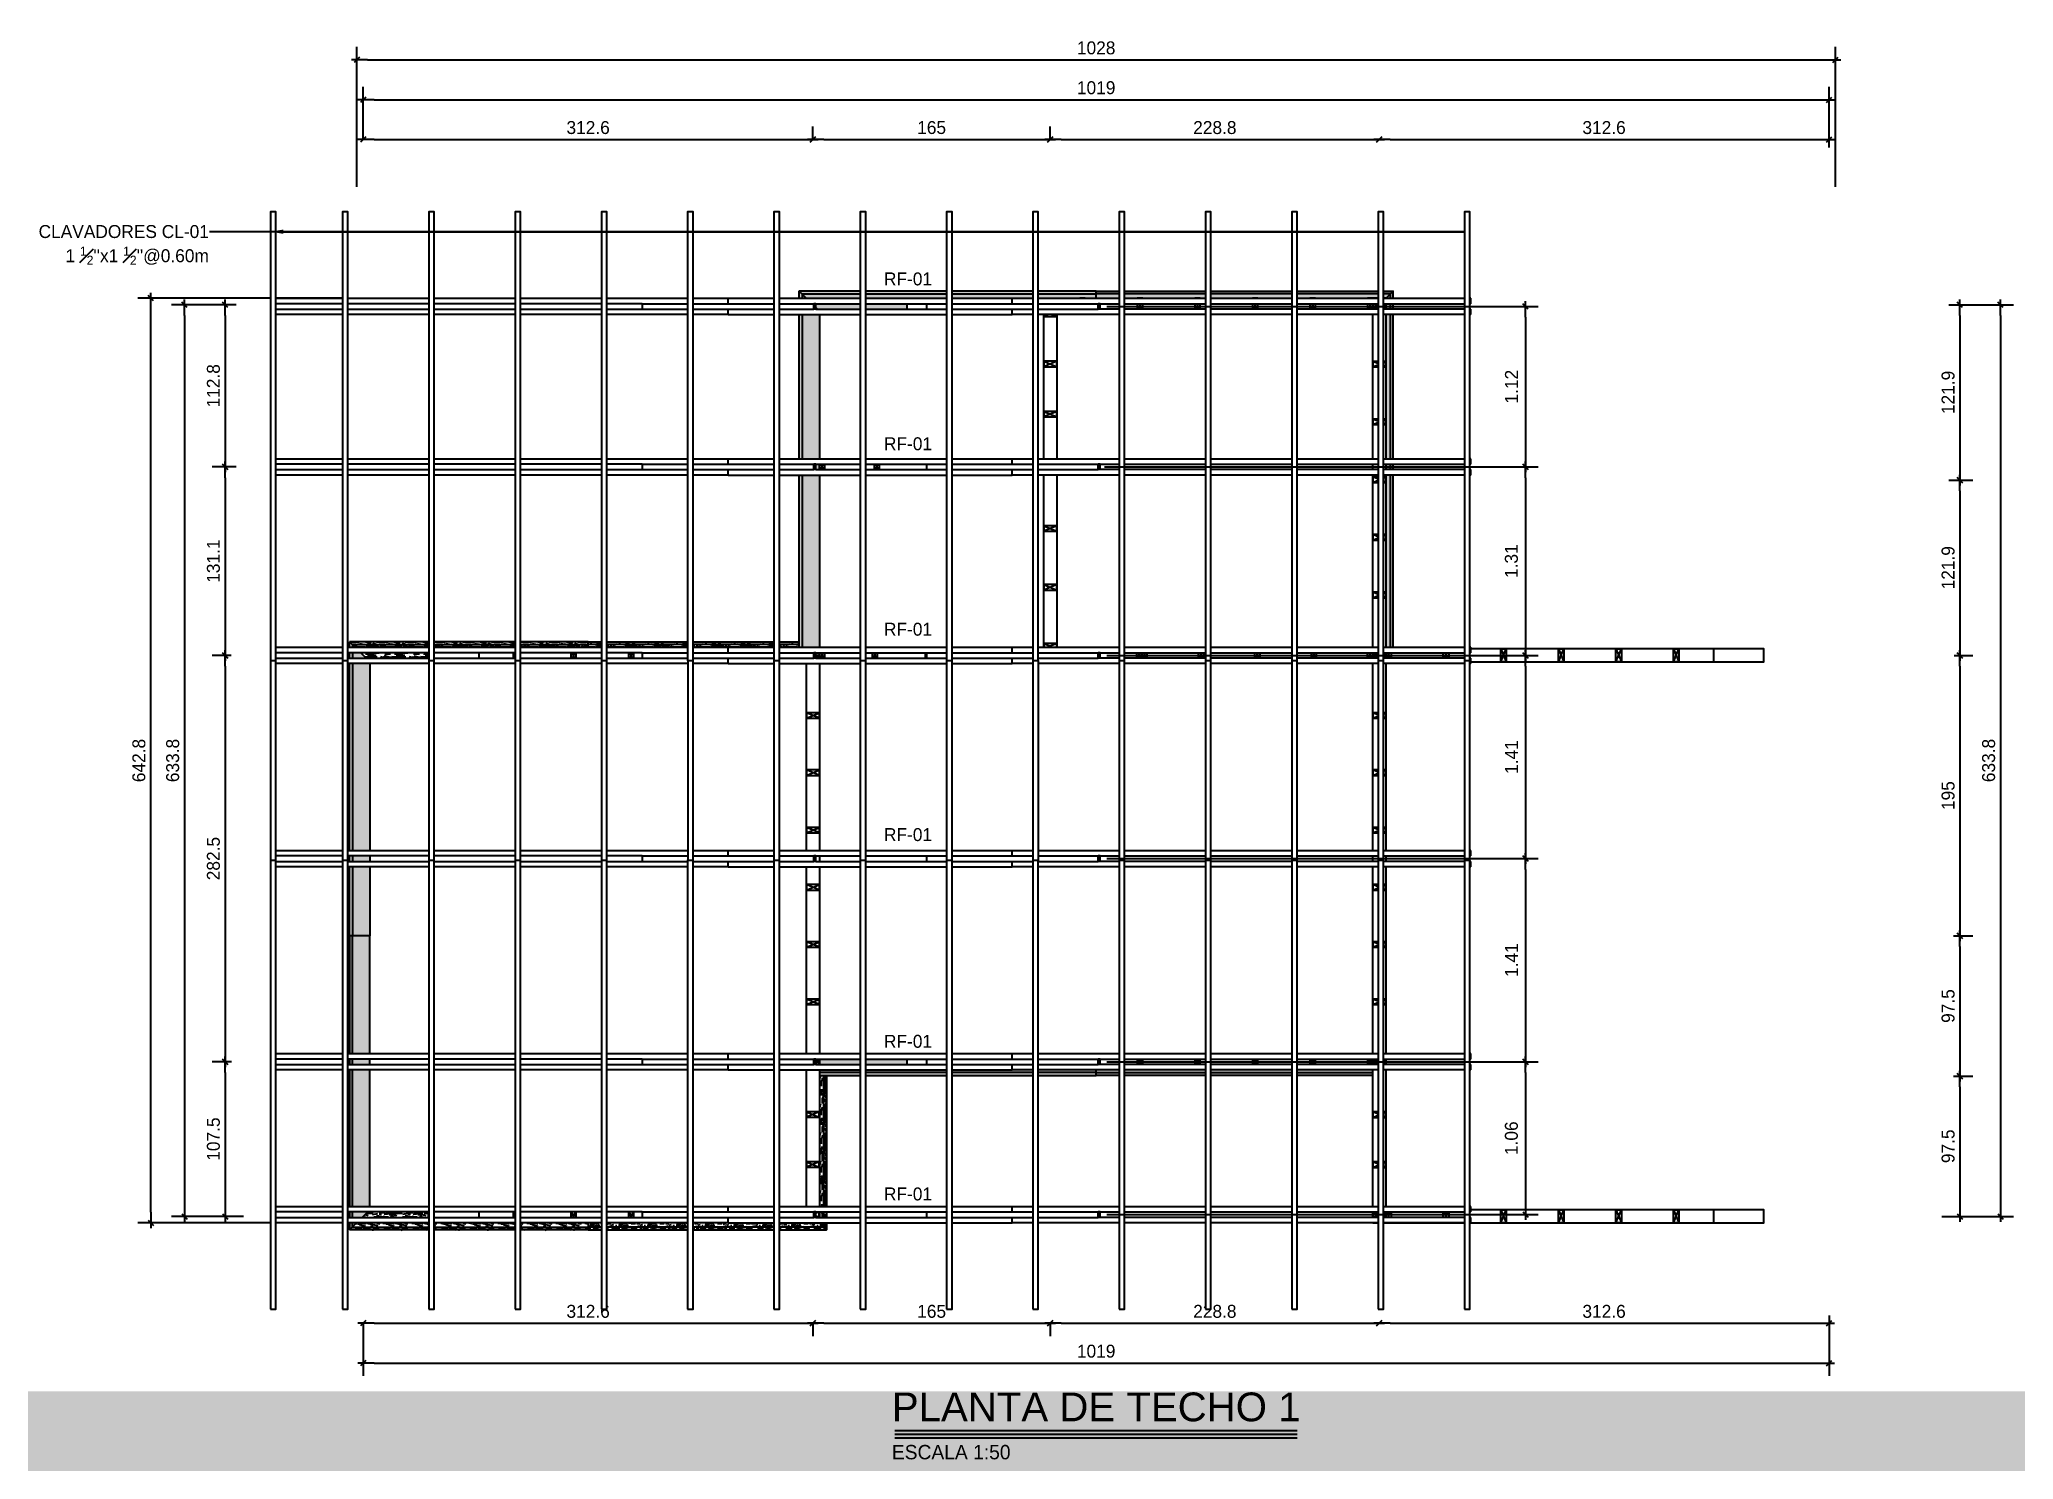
# Model space of a CAD drawing. Header units: millimetres. Extents: x 19458 to 19711, y 4351 to 4752.
# Drawn here: x 19483.02 to 19496.75, y 4514.15 to 4524.02 of the extents above; entities that cross this region are included whole.
import ezdxf
from ezdxf import colors
from ezdxf.entities.mleader import LeaderData, LeaderLine
from ezdxf.enums import TextEntityAlignment as Align
from ezdxf.math import Vec2, Vec3

# ---------------------------------------------------------------- set-up
doc = ezdxf.new("R2010")
doc.units = ezdxf.units.MM
doc.set_wipeout_variables(frame=1)
for name, color, linetype in [('0 @ 0.5', 7, 'Continuous'), ('ALFAJIAS', 3, 'Continuous'), ('BOTAGUAS', 8, 'Continuous'), ('CLAVADORES', 1, 'Continuous'), ('cotas', 1, 'Continuous'), ('cotas @ 0.02', 1, 'Continuous'), ('cotas @ 0.04', 1, 'Continuous'), ('cotas @ 0.05', 1, 'Continuous'), ('cotas @ 0.08', 1, 'Continuous'), ('cotas @ 0.1', 1, 'Continuous'), ('cotas @ 0.12', 1, 'Continuous'), ('cotas @ 0.125', 1, 'Continuous'), ('cotas @ 0.16', 1, 'Continuous'), ('cotas @ 0.2', 1, 'Continuous'), ('cotas @ 0.24', 1, 'Continuous'), ('cotas @ 0.25', 1, 'Continuous'), ('cotas @ 0.33', 1, 'Continuous'), ('cotas @ 0.48', 1, 'Continuous'), ('cotas @ 0.5', 1, 'Continuous'), ('cotas @ 0.64', 1, 'Continuous'), ('cotas @ 0.75', 1, 'Continuous'), ('cotas @ 0.96', 1, 'Continuous'), ('cotas @ 1', 1, 'Continuous'), ('cotas @ 1.2', 1, 'Continuous'), ('cotas @ 1.25', 1, 'Continuous'), ('cotas @ 1.5', 1, 'Continuous'), ('cotas @ 1.92', 1, 'Continuous'), ('cotas @ 10', 1, 'Continuous'), ('cotas @ 10.8', 1, 'Continuous'), ('cotas @ 100', 1, 'Continuous'), ('cotas @ 12', 1, 'Continuous'), ('cotas @ 15.36', 1, 'Continuous'), ('cotas @ 16', 1, 'Continuous'), ('cotas @ 2', 1, 'Continuous'), ('cotas @ 2.4', 1, 'Continuous'), ('cotas @ 2.5', 1, 'Continuous'), ('cotas @ 20', 1, 'Continuous'), ('cotas @ 200', 1, 'Continuous'), ('cotas @ 24', 1, 'Continuous'), ('cotas @ 3.6', 1, 'Continuous'), ('cotas @ 3.84', 1, 'Continuous'), ('cotas @ 30', 1, 'Continuous'), ('cotas @ 300', 1, 'Continuous'), ('cotas @ 36', 1, 'Continuous'), ('cotas @ 4', 1, 'Continuous'), ('cotas @ 4.8', 1, 'Continuous'), ('cotas @ 40', 1, 'Continuous'), ('cotas @ 400', 1, 'Continuous'), ('cotas @ 48', 1, 'Continuous'), ('cotas @ 5', 1, 'Continuous'), ('cotas @ 50', 1, 'Continuous'), ('cotas @ 500', 1, 'Continuous'), ('cotas @ 6', 1, 'Continuous'), ('cotas @ 7.2', 1, 'Continuous'), ('cotas @ 7.68', 1, 'Continuous'), ('cotas @ 8', 1, 'Continuous'), ('cotas @ 8.4', 1, 'Continuous'), ('cotas @ 9.6', 1, 'Continuous'), ('cotas @ 95.9969', 1, 'Continuous'), ('PANELES PARED', 8, 'Continuous'), ('TEXTO @ 0.5', 2, 'Continuous'), ('TEXTOS TITULOS @ 0.5', 3, 'Continuous')]:
    doc.layers.add(name, color=color, linetype=linetype)
doc.styles.add('century gothic', font='GOTHIC.TTF')
doc.styles.add('COTAS SMC', font='GOTHIC.TTF')
doc.styles.add('NOTAS', font='GOTHIC.TTF')
doc.styles.add('SMCtitulos', font='sanss___.ttf')
doc.dimstyles.new('ANOTATIVE 100 SMCONSTRUCCIONES', dxfattribs={"dimscale": 0, "dimtxt": 0.18, "dimasz": 0.15, "dimexe": 0.18, "dimexo": 0.09, "dimgap": 0.1, "dimtad": 1, "dimzin": 0, "dimdsep": 46, "dimtxsty": 'century gothic', "dimblk1": 'FLECHA1', "dimblk2": 'FLECHA1', "dimsah": 1, "dimcen": 0.18, "dimdle": 0.075, "dimclrd": 1, "dimclre": 1, "dimclrt": 2, "dimaunit": 1, "dimadec": 0, "dimazin": 0, "dimtfac": 0.75, "dimtix": 1, "dimtmove": 2, "dimatfit": 3, "dimfxl": 0.09, "dimtvp": 1.5, "dimtfill": 1, "dimtolj": 1, "dimtzin": 0, "dimarcsym": 0})
doc.dimstyles.new('ANOTATIVE CM SMCONSTRUCCIONES', dxfattribs={"dimscale": 0, "dimtxt": 0.18, "dimasz": 0.15, "dimexe": 0.18, "dimexo": 0.18, "dimgap": 0.07, "dimtad": 1, "dimdec": 1, "dimlfac": 100, "dimdsep": 46, "dimtxsty": 'century gothic', "dimblk1": 'FLECHA1', "dimblk2": 'FLECHA1', "dimsah": 1, "dimcen": 0.18, "dimdle": 0.075, "dimclrd": 1, "dimclre": 1, "dimclrt": 2, "dimaunit": 1, "dimadec": 0, "dimazin": 2, "dimtfac": 0.75, "dimtdec": 1, "dimtix": 1, "dimtmove": 2, "dimatfit": 3, "dimfxl": 0.09, "dimtvp": 1.5, "dimtfill": 1, "dimtolj": 1, "dimtzin": 0, "dimarcsym": 0})
doc.dimstyles.new('PIES SMCONSTRUCCIONES', dxfattribs={"dimscale": 0, "dimtxt": 0.18, "dimasz": 0.2, "dimexe": 0.18, "dimexo": 0, "dimgap": 0.1, "dimtad": 1, "dimdec": 0, "dimlfac": 39.370079, "dimzin": 0, "dimdsep": 46, "dimlunit": 4, "dimtxsty": 'COTAS SMC', "dimblk1": 'FLECHA1', "dimblk2": 'FLECHA1', "dimsah": 1, "dimcen": 0.2, "dimdle": 0.075, "dimclrd": 1, "dimclre": 1, "dimclrt": 2, "dimaunit": 1, "dimadec": 0, "dimazin": 0, "dimtfac": 0.75, "dimtdec": 0, "dimtix": 1, "dimtmove": 2, "dimatfit": 3, "dimfxl": 0.09, "dimtvp": 1.5, "dimtfill": 1, "dimtolj": 1, "dimtzin": 0, "dimarcsym": 0})
doc.dimstyles.new('PULGADAS SMCONSTRUCCIONES', dxfattribs={"dimscale": 0, "dimtxt": 0.18, "dimasz": 0.125, "dimexe": 0.18, "dimexo": 0, "dimgap": 0.1, "dimtad": 1, "dimdec": 0, "dimlfac": 39.370079, "dimzin": 0, "dimdsep": 46, "dimtxsty": 'COTAS SMC', "dimblk1": 'FLECHA1', "dimblk2": 'FLECHA1', "dimsah": 1, "dimcen": 0.18, "dimdle": 0.075, "dimclrd": 1, "dimclre": 1, "dimclrt": 2, "dimaunit": 1, "dimadec": 0, "dimazin": 0, "dimtfac": 0.75, "dimtdec": 0, "dimtix": 1, "dimtmove": 2, "dimatfit": 3, "dimfxl": 0.09, "dimtvp": 1.5, "dimtfill": 1, "dimtolj": 1, "dimtzin": 0, "dimarcsym": 0})
pattern_1 = [(0, (31.14303, 0.156), (0, 0.2), [0.04, -0.16]), (8.9726, (31.145034, 0.048), (1.200000005876, 0.199999525118), [0.0384708, -3.8086058]), (5.7105, (31.143034, 0.06), (1.800000034755, 0.19999710144), [0.0401996, -1.9697752]), (344.5779, (31.1430343, 0.12), (2.1999999038893, -0.5999974677634), [0.0601664, -5.9564754]), (353.6599, (31.147034, 0.186), (0.200000063208, 4.086e-07), [0.0362216, -1.7748552]), (345.0686, (31.153034, 0.072), (0.799999998317, -0.199999673879), [0.0310484, -3.0737864]), (348.6901, (31.083034, 0.188), (0.2000000583, 7.413e-08), [0.0815844, -0.9382194]), (5.7105, (31.145034, 0.03), (1.800000034755, 0.19999710144), [0.0200998, -1.989875]), (0, (31.14303, 0.114), (0, 0.2), [0.02, -0.18]), (0, (31.10303, 0.138), (0, 0.2), [0.06, -0.14]), (11.3099, (31.143034, 0.168), (0.79999995433, 0.19999948721), [0.020396, -0.9994078]), (2.7263, (31.123034, 0.094), (4.0000000589947, 0.1999992035454), [0.0420476, -4.1627116]), (352.4054, (31.133034, 0.088), (1.599999971597, -0.19999873671), [0.0302654, -2.9962834]), (0, (31.12303, 0.012), (0, 0.2), [0.04, -0.16]), (358.8309, (31.1030343, 0.002), (0.2000000366479, 1.5360345e-07), [0.0980204, -9.70402]), (0, (31.10303, 0.152), (0, 0.2), [0.02, -0.18]), (0, (31.12303, 0.168), (0, 0.2), [0.02, -0.18]), (0, (31.03303, 0.186), (0, 0.2), [0.03, -0.17]), (350.5377, (31.087034, 0.196), (0.200000015444, 7.752e-08), [0.0608276, -1.1557248]), (0, (31.02303, 0.196), (0, 0.2), [0.04, -0.16]), (0, (31.00103, 0.016), (0, 0.2), [0.022, -0.178]), (0, (31.10303, 0.026), (0, 0.2), [0.02, -0.18]), (0, (31.00103, 0.032), (0, 0.2), [0.042, -0.158]), (5.4403, (31.103034, 0.044), (1.9999999402303, 0.199998956714), [0.04219, -4.1768144]), (0, (31.10503, 0.06), (0, 0.2), [0.038, -0.162]), (0, (31.00103, 0.064), (0, 0.2), [0.022, -0.178]), (358.8309, (31.0250343, 0.096), (0.2000000366479, 1.5360345e-07), [0.0980204, -9.70402]), (0, (31.04303, 0.114), (0, 0.2), [0.02, -0.18]), (0, (31.02303, 0.12), (0, 0.2), [0.02, -0.18]), (0, (31.10303, 0.12), (0, 0.2), [0.04, -0.16]), (0, (31.06303, 0.124), (0, 0.2), [0.02, -0.18]), (0, (31.02303, 0.148), (0, 0.2), [0.04, -0.16]), (19.6538, (31.077034, 0.064), (2.200000050424, 0.79999891494), [0.0297322, -2.9434812]), (11.3099, (31.043034, 0.12), (0.79999995433, 0.19999948721), [0.020396, -0.9994078]), (11.3099, (31.123034, 0.11), (0.79999995433, 0.19999948721), [0.020396, -0.9994078]), (5.7105, (31.063034, 0.186), (1.800000034755, 0.19999710144), [0.0200998, -1.989875]), (349.6952, (31.001034, 0.2), (1.199999995396, -0.19999893933), [0.0223606, -2.213707]), (348.6901, (31.023034, 0.016), (0.2000000583, 7.413e-08), [0.020396, -0.9994078]), (90, (31.04303, 0.012), (-0.2, 1e-17), [0, -0.2]), (346.6076, (31.001034, 0.124), (3.400000044994, -0.7999939065965), [0.043174, -4.2742308]), (11.3099, (31.123034, 0.152), (0.79999995433, 0.19999948721), [0.020396, -0.9994078]), (10.3048, (31.123034, 0.026), (0.999999957606, 0.199999208868), [0.0223606, -2.213707]), (348.6901, (31.063034, 0.114), (0.2000000583, 7.413e-08), [0.020396, -0.9994078]), (348.6901, (31.083034, 0.124), (0.2000000583, 7.413e-08), [0.020396, -0.9994078]), (341.5651, (31.001034, 0.104), (0.19999995825, 2.3367e-07), [0.0252982, -0.6071572]), (345.9638, (31.023034, 0.172), (0.19999992115, 2.4875e-07), [0.0824622, -0.7421588]), (343.3008, (31.063034, 0.186), (1.399999991533, -0.39999874641), [0.0626418, -2.025419]), (0, (31.06303, 0.196), (0, 0.2), [0.024, -0.176]), (345.9638, (31.043034, 0.032), (0.19999992115, 2.4875e-07), [0.0824622, -0.7421588]), (345.9638, (31.023034, 0.046), (0.19999992115, 2.4875e-07), [0.0824622, -0.7421588]), (345.9638, (31.023034, 0.064), (0.19999992115, 2.4875e-07), [0.0824622, -0.7421588]), (349.6952, (31.001034, 0.152), (1.199999995396, -0.19999893933), [0.0223606, -2.213707]), (345.9638, (31.063034, 0.148), (0.19999992115, 2.4875e-07), [0.041231, -0.78339]), (349.6952, (31.001034, 0.088), (1.199999995396, -0.19999893933), [0.0223606, -2.213707]), (357.6141, (31.105034, 0.074), (0.199999989185, 2.452822e-07), [0.0480416, -4.756123]), (349.6952, (31.083034, 0.11), (1.199999995396, -0.19999893933), [0.0223606, -2.213707]), (12.5288, (31.105034, 0.106), (0.800000095695, 0.199999860747), [0.018439, -1.8254698]), (349.5626, (31.0010343, 0.078), (2.199999936494, -0.3999970687047), [0.0772788, -7.650591]), (351.8699, (31.077034, 0.064), (0.199999892184, -4.835e-08), [0.0282842, -1.3859292]), (4.7636, (31.023034, 0.084), (2.199999989955, 0.199998289923), [0.0481664, -2.3601524]), (0, (31.07103, 0.088), (0, 0.2), [0.062, -0.138]), (344.7449, (31.001034, 0.178), (0.799999942428, -0.199999664289), [0.0228036, -2.2575472]), (350.5377, (31.043034, 0.012), (0.200000015444, 7.752e-08), [0.0608276, -1.1557248]), (340.0169, (31.001034, 0.054), (0.599999976081, -0.19999986488), [0.0234094, -2.3175304]), (0, (31.16303, 0.172), (0, 0.2), [0.01, -0.19]), (0, (31.16303, 0.084), (0, 0.2), [0.02, -0.18]), (11.3099, (31.163034, 0.012), (0.79999995433, 0.19999948721), [0.020396, -0.9994078]), (0, (31.16503, 0.032), (0, 0.2), [0.036, -0.164]), (343.3008, (31.163034, 0.138), (1.399999991533, -0.39999874641), [0.0208806, -2.0671802]), (348.0207, (31.1650343, 0.096), (3.7999999222511, -0.8002195416064), [0.0368014, -6.7101288]), (90, (31.16303, 0.012), (-0.2, 1e-17), [0, -0.2]), (0, (31.18303, 0.016), (0, 0.2), [0.018, -0.182]), (0, (31.18303, 0.054), (0, 0.2), [0.018, -0.182]), (0, (31.18303, 0.064), (0, 0.2), [0.018, -0.182]), (336.0376, (31.183034, 0.132), (1.400000005486, -0.599997330343), [0.0196978, -1.9500724]), (348.5163, (31.1830343, 0.156), (0.99999999677376, -0.2000310941214), [0.0183676, -13.043105]), (341.5651, (31.183034, 0.084), (0.19999995825, 2.3367e-07), [0.0189736, -0.6134816]), (347.4712, (31.183034, 0.182), (1.000000064082, -0.19999992061), [0.018439, -1.8254698])]

# ---------------------------------------------------------------- blocks, each defined once
blk = doc.blocks.new('*U170')
at = {"color": 2}
blk.add_line((0, 0.052), (5.594, 0.052), dxfattribs=at)
at = {"color": 250}
blk.add_line((0, 0), (5.594, 0), dxfattribs=at)
at = {"color": 7}
blk.add_line((0, -0.047), (5.594, -0.047), dxfattribs=at)
at = {"color": 0, "linetype": 'ByBlock', "lineweight": -2, "style": 'NOTAS'}
for tag, p in [('1TITLE', (0.027, 1.014)), ('2TITLE', (-0.043, 0.181))]:
    blk.add_attdef(tag, p, '', height=0.3, dxfattribs=at)
blk.add_attdef('SCALE', text='', height=0.18, dxfattribs=at).set_placement((-0.043, -0.148), align=Align.TOP_LEFT)
blk = doc.blocks.new('FLECHA1')
at = {"color": 4}
blk.add_line((-0.24618, -0.24808), (0.24808, 0.25), dxfattribs=at)
at = {"color": 1}
blk.add_line((-1, 0), (0.49616, 0), dxfattribs=at)
blk = doc.blocks.new('*D130')
at = {"color": 1, "lineweight": -2, "transparency": 16777216}
for p, q in [((19485.274, 4523.33), (19485.274, 4523.415)), ((19485.349, 4523.325), (19488.325, 4523.325)), ((19488.4, 4523.33), (19488.4, 4523.415))]:
    blk.add_line(p, q, dxfattribs=at)
at = {"layer": 'Defpoints', "color": 0, "transparency": 16777216}
for p in [(19488.4, 4523.325), (19485.274, 4523.24), (19488.4, 4523.24)]:
    blk.add_point(p, dxfattribs=at)
at = {"color": 1, "lineweight": -2, "transparency": 16777216, "xscale": 0.075, "yscale": 0.075, "zscale": 0.075, "rotation": 180}
blk.add_blockref('FLECHA1', (19485.274, 4523.325), dxfattribs=at)
at = {"color": 1, "lineweight": -2, "transparency": 16777216, "xscale": 0.075, "yscale": 0.075, "zscale": 0.075}
blk.add_blockref('FLECHA1', (19488.4, 4523.325), dxfattribs=at)
at = {"color": 2, "transparency": 16777216, "insert": (19486.837, 4523.407), "char_height": 0.09, "attachment_point": 5, "style": 'century gothic', "bg_fill": 3, "box_fill_scale": 1.1, "bg_fill_color": 256, "bg_fill_true_color": 13158600, "bg_fill_transparency": 0}
blk.add_mtext('\\A1;312.6', dxfattribs=at)
blk = doc.blocks.new('*D131')
at = {"color": 1, "lineweight": -2, "transparency": 16777216}
for p, q in [((19488.4, 4523.33), (19488.4, 4523.415)), ((19488.475, 4523.325), (19489.975, 4523.325)), ((19490.05, 4523.32), (19490.05, 4523.415))]:
    blk.add_line(p, q, dxfattribs=at)
at = {"layer": 'Defpoints', "color": 0, "transparency": 16777216}
for p in [(19490.05, 4523.325), (19488.4, 4523.24), (19490.05, 4523.23)]:
    blk.add_point(p, dxfattribs=at)
at = {"color": 1, "lineweight": -2, "transparency": 16777216, "xscale": 0.075, "yscale": 0.075, "zscale": 0.075, "rotation": 180}
blk.add_blockref('FLECHA1', (19488.4, 4523.325), dxfattribs=at)
at = {"color": 1, "lineweight": -2, "transparency": 16777216, "xscale": 0.075, "yscale": 0.075, "zscale": 0.075}
blk.add_blockref('FLECHA1', (19490.05, 4523.325), dxfattribs=at)
at = {"color": 2, "transparency": 16777216, "insert": (19489.225, 4523.407), "char_height": 0.09, "attachment_point": 5, "style": 'century gothic', "bg_fill": 3, "box_fill_scale": 1.1, "bg_fill_color": 256, "bg_fill_true_color": 13158600, "bg_fill_transparency": 0}
blk.add_mtext('\\A1;165', dxfattribs=at)
blk = doc.blocks.new('*D132')
at = {"color": 1, "lineweight": -2, "transparency": 16777216}
for p, q in [((19490.05, 4523.32), (19490.05, 4523.415)), ((19490.125, 4523.325), (19492.262, 4523.325))]:
    blk.add_line(p, q, dxfattribs=at)
at = {"layer": 'Defpoints', "color": 0, "transparency": 16777216}
for p in [(19492.337, 4523.325), (19492.337, 4523.325), (19490.05, 4523.23)]:
    blk.add_point(p, dxfattribs=at)
at = {"color": 1, "lineweight": -2, "transparency": 16777216, "xscale": 0.075, "yscale": 0.075, "zscale": 0.075, "rotation": 180}
blk.add_blockref('FLECHA1', (19490.05, 4523.325), dxfattribs=at)
at = {"color": 1, "lineweight": -2, "transparency": 16777216, "xscale": 0.075, "yscale": 0.075, "zscale": 0.075}
blk.add_blockref('FLECHA1', (19492.337, 4523.325), dxfattribs=at)
at = {"color": 2, "transparency": 16777216, "insert": (19491.194, 4523.407), "char_height": 0.09, "attachment_point": 5, "style": 'century gothic', "bg_fill": 3, "box_fill_scale": 1.1, "bg_fill_color": 256, "bg_fill_true_color": 13158600, "bg_fill_transparency": 0}
blk.add_mtext('\\A1;228.8', dxfattribs=at)
blk = doc.blocks.new('*D133')
at = {"color": 1, "lineweight": -2, "transparency": 16777216}
for p, q in [((19492.412, 4523.325), (19495.389, 4523.325)), ((19495.464, 4523.302), (19495.464, 4523.415))]:
    blk.add_line(p, q, dxfattribs=at)
at = {"layer": 'Defpoints', "color": 0, "transparency": 16777216}
for p in [(19492.337, 4523.325), (19495.464, 4523.325), (19495.464, 4523.212)]:
    blk.add_point(p, dxfattribs=at)
at = {"color": 1, "lineweight": -2, "transparency": 16777216, "xscale": 0.075, "yscale": 0.075, "zscale": 0.075, "rotation": 180}
blk.add_blockref('FLECHA1', (19492.337, 4523.325), dxfattribs=at)
at = {"color": 1, "lineweight": -2, "transparency": 16777216, "xscale": 0.075, "yscale": 0.075, "zscale": 0.075}
blk.add_blockref('FLECHA1', (19495.464, 4523.325), dxfattribs=at)
at = {"color": 2, "transparency": 16777216, "insert": (19493.9, 4523.407), "char_height": 0.09, "attachment_point": 5, "style": 'century gothic', "bg_fill": 3, "box_fill_scale": 1.1, "bg_fill_color": 256, "bg_fill_true_color": 13158600, "bg_fill_transparency": 0}
blk.add_mtext('\\A1;312.6', dxfattribs=at)
blk = doc.blocks.new('*D134')
at = {"color": 1, "lineweight": -2, "transparency": 16777216}
for p, q in [((19485.274, 4523.33), (19485.274, 4523.691)), ((19495.464, 4523.27), (19495.464, 4523.691)), ((19485.349, 4523.601), (19495.389, 4523.601))]:
    blk.add_line(p, q, dxfattribs=at)
at = {"layer": 'Defpoints', "color": 0, "transparency": 16777216}
for p in [(19495.464, 4523.601), (19485.274, 4523.24), (19495.464, 4523.18)]:
    blk.add_point(p, dxfattribs=at)
at = {"color": 1, "lineweight": -2, "transparency": 16777216, "xscale": 0.075, "yscale": 0.075, "zscale": 0.075, "rotation": 180}
blk.add_blockref('FLECHA1', (19485.274, 4523.601), dxfattribs=at)
at = {"color": 1, "lineweight": -2, "transparency": 16777216, "xscale": 0.075, "yscale": 0.075, "zscale": 0.075}
blk.add_blockref('FLECHA1', (19495.464, 4523.601), dxfattribs=at)
at = {"color": 2, "transparency": 16777216, "insert": (19490.369, 4523.684), "char_height": 0.09, "attachment_point": 5, "style": 'century gothic', "bg_fill": 3, "box_fill_scale": 1.1, "bg_fill_color": 256, "bg_fill_true_color": 13158600, "bg_fill_transparency": 0}
blk.add_mtext('\\A1;1019', dxfattribs=at)
blk = doc.blocks.new('*D114')
at = {"color": 1, "lineweight": -2, "transparency": 16777216}
for p, q in [((19484.39, 4522.176), (19484.224, 4522.176)), ((19484.314, 4522.101), (19484.314, 4521.123)), ((19484.39, 4521.048), (19484.224, 4521.048))]:
    blk.add_line(p, q, dxfattribs=at)
at = {"layer": 'Defpoints', "color": 0, "transparency": 16777216}
for p in [(19484.48, 4522.176), (19484.314, 4521.048), (19484.48, 4521.048)]:
    blk.add_point(p, dxfattribs=at)
at = {"color": 1, "lineweight": -2, "transparency": 16777216, "xscale": 0.075, "yscale": 0.075, "zscale": 0.075}
for p, rotation in [((19484.314, 4522.176), 90), ((19484.314, 4521.048), 270)]:
    blk.add_blockref('FLECHA1', p, dxfattribs=dict(at, rotation=rotation))
at = {"color": 2, "transparency": 16777216, "insert": (19484.232, 4521.612), "char_height": 0.09, "attachment_point": 5, "rotation": 90, "style": 'century gothic', "bg_fill": 3, "box_fill_scale": 1.1, "bg_fill_color": 256, "bg_fill_true_color": 13158600, "bg_fill_transparency": 0}
blk.add_mtext('\\A1;112.8', dxfattribs=at)
blk = doc.blocks.new('*D115')
at = {"color": 1, "lineweight": -2, "transparency": 16777216}
for p, q in [((19484.39, 4521.048), (19484.224, 4521.048)), ((19484.314, 4520.973), (19484.314, 4519.813)), ((19484.355, 4519.738), (19484.224, 4519.738))]:
    blk.add_line(p, q, dxfattribs=at)
at = {"layer": 'Defpoints', "color": 0, "transparency": 16777216}
for p in [(19484.48, 4521.048), (19484.314, 4519.738), (19484.445, 4519.738)]:
    blk.add_point(p, dxfattribs=at)
at = {"color": 1, "lineweight": -2, "transparency": 16777216, "xscale": 0.075, "yscale": 0.075, "zscale": 0.075}
for p, rotation in [((19484.314, 4521.048), 90), ((19484.314, 4519.738), 270)]:
    blk.add_blockref('FLECHA1', p, dxfattribs=dict(at, rotation=rotation))
at = {"color": 2, "transparency": 16777216, "insert": (19484.232, 4520.393), "char_height": 0.09, "attachment_point": 5, "rotation": 90, "style": 'century gothic', "bg_fill": 3, "box_fill_scale": 1.1, "bg_fill_color": 256, "bg_fill_true_color": 13158600, "bg_fill_transparency": 0}
blk.add_mtext('\\A1;131.1', dxfattribs=at)
blk = doc.blocks.new('*D116')
at = {"color": 1, "lineweight": -2, "transparency": 16777216}
for p, q in [((19484.355, 4519.738), (19484.224, 4519.738)), ((19484.314, 4519.663), (19484.314, 4516.988)), ((19484.358, 4516.913), (19484.224, 4516.913))]:
    blk.add_line(p, q, dxfattribs=at)
at = {"layer": 'Defpoints', "color": 0, "transparency": 16777216}
for p in [(19484.445, 4519.738), (19484.314, 4516.913), (19484.448, 4516.913)]:
    blk.add_point(p, dxfattribs=at)
at = {"color": 1, "lineweight": -2, "transparency": 16777216, "xscale": 0.075, "yscale": 0.075, "zscale": 0.075}
for p, rotation in [((19484.314, 4519.738), 90), ((19484.314, 4516.913), 270)]:
    blk.add_blockref('FLECHA1', p, dxfattribs=dict(at, rotation=rotation))
at = {"color": 2, "transparency": 16777216, "insert": (19484.232, 4518.325), "char_height": 0.09, "attachment_point": 5, "rotation": 90, "style": 'century gothic', "bg_fill": 3, "box_fill_scale": 1.1, "bg_fill_color": 256, "bg_fill_true_color": 13158600, "bg_fill_transparency": 0}
blk.add_mtext('\\A1;282.5', dxfattribs=at)
blk = doc.blocks.new('*D117')
at = {"color": 1, "lineweight": -2, "transparency": 16777216}
for p, q in [((19484.358, 4516.913), (19484.224, 4516.913)), ((19484.314, 4516.838), (19484.314, 4515.913)), ((19484.44, 4515.838), (19484.224, 4515.838))]:
    blk.add_line(p, q, dxfattribs=at)
at = {"layer": 'Defpoints', "color": 0, "transparency": 16777216}
for p in [(19484.448, 4516.913), (19484.314, 4515.838), (19484.53, 4515.838)]:
    blk.add_point(p, dxfattribs=at)
at = {"color": 1, "lineweight": -2, "transparency": 16777216, "xscale": 0.075, "yscale": 0.075, "zscale": 0.075}
for p, rotation in [((19484.314, 4516.913), 90), ((19484.314, 4515.838), 270)]:
    blk.add_blockref('FLECHA1', p, dxfattribs=dict(at, rotation=rotation))
at = {"color": 2, "transparency": 16777216, "insert": (19484.232, 4516.375), "char_height": 0.09, "attachment_point": 5, "rotation": 90, "style": 'century gothic', "bg_fill": 3, "box_fill_scale": 1.1, "bg_fill_color": 256, "bg_fill_true_color": 13158600, "bg_fill_transparency": 0}
blk.add_mtext('\\A1;107.5', dxfattribs=at)
blk = doc.blocks.new('*D118')
at = {"color": 1, "lineweight": -2, "transparency": 16777216}
for p, q in [((19484.39, 4522.176), (19483.941, 4522.176)), ((19484.031, 4522.101), (19484.031, 4515.913)), ((19484.39, 4515.838), (19483.941, 4515.838))]:
    blk.add_line(p, q, dxfattribs=at)
at = {"layer": 'Defpoints', "color": 0, "transparency": 16777216}
for p in [(19484.48, 4522.176), (19484.031, 4515.838), (19484.48, 4515.838)]:
    blk.add_point(p, dxfattribs=at)
at = {"color": 1, "lineweight": -2, "transparency": 16777216, "xscale": 0.075, "yscale": 0.075, "zscale": 0.075}
for p, rotation in [((19484.031, 4522.176), 90), ((19484.031, 4515.838), 270)]:
    blk.add_blockref('FLECHA1', p, dxfattribs=dict(at, rotation=rotation))
at = {"color": 2, "transparency": 16777216, "insert": (19483.949, 4519.007), "char_height": 0.09, "attachment_point": 5, "rotation": 90, "style": 'century gothic', "bg_fill": 3, "box_fill_scale": 1.1, "bg_fill_color": 256, "bg_fill_true_color": 13158600, "bg_fill_transparency": 0}
blk.add_mtext('\\A1;633.8', dxfattribs=at)
blk = doc.blocks.new('*D119')
at = {"color": 1, "lineweight": -2, "transparency": 16777216}
for p, q in [((19485.274, 4515.089), (19485.274, 4515.005)), ((19485.349, 4515.095), (19488.325, 4515.095)), ((19488.4, 4515.089), (19488.4, 4515.005))]:
    blk.add_line(p, q, dxfattribs=at)
at = {"layer": 'Defpoints', "color": 0, "transparency": 16777216}
for p in [(19485.274, 4515.179), (19488.4, 4515.179), (19488.4, 4515.095)]:
    blk.add_point(p, dxfattribs=at)
at = {"color": 1, "lineweight": -2, "transparency": 16777216, "xscale": 0.075, "yscale": 0.075, "zscale": 0.075, "rotation": 180}
blk.add_blockref('FLECHA1', (19485.274, 4515.095), dxfattribs=at)
at = {"color": 1, "lineweight": -2, "transparency": 16777216, "xscale": 0.075, "yscale": 0.075, "zscale": 0.075}
blk.add_blockref('FLECHA1', (19488.4, 4515.095), dxfattribs=at)
at = {"color": 2, "transparency": 16777216, "insert": (19486.837, 4515.177), "char_height": 0.09, "attachment_point": 5, "style": 'century gothic', "bg_fill": 3, "box_fill_scale": 1.1, "bg_fill_color": 256, "bg_fill_true_color": 13158600, "bg_fill_transparency": 0}
blk.add_mtext('\\A1;312.6', dxfattribs=at)
blk = doc.blocks.new('*D120')
at = {"color": 1, "lineweight": -2, "transparency": 16777216}
for p, q in [((19488.4, 4515.089), (19488.4, 4515.005)), ((19488.475, 4515.095), (19489.975, 4515.095)), ((19490.05, 4515.099), (19490.05, 4515.005))]:
    blk.add_line(p, q, dxfattribs=at)
at = {"layer": 'Defpoints', "color": 0, "transparency": 16777216}
for p in [(19490.05, 4515.189), (19488.4, 4515.179), (19490.05, 4515.095)]:
    blk.add_point(p, dxfattribs=at)
at = {"color": 1, "lineweight": -2, "transparency": 16777216, "xscale": 0.075, "yscale": 0.075, "zscale": 0.075, "rotation": 180}
blk.add_blockref('FLECHA1', (19488.4, 4515.095), dxfattribs=at)
at = {"color": 1, "lineweight": -2, "transparency": 16777216, "xscale": 0.075, "yscale": 0.075, "zscale": 0.075}
blk.add_blockref('FLECHA1', (19490.05, 4515.095), dxfattribs=at)
at = {"color": 2, "transparency": 16777216, "insert": (19489.225, 4515.177), "char_height": 0.09, "attachment_point": 5, "style": 'century gothic', "bg_fill": 3, "box_fill_scale": 1.1, "bg_fill_color": 256, "bg_fill_true_color": 13158600, "bg_fill_transparency": 0}
blk.add_mtext('\\A1;165', dxfattribs=at)
blk = doc.blocks.new('*D121')
at = {"color": 1, "lineweight": -2, "transparency": 16777216}
for p, q in [((19490.05, 4515.099), (19490.05, 4515.005)), ((19490.125, 4515.095), (19492.262, 4515.095))]:
    blk.add_line(p, q, dxfattribs=at)
at = {"layer": 'Defpoints', "color": 0, "transparency": 16777216}
for p in [(19490.05, 4515.189), (19492.337, 4515.095), (19492.337, 4515.095)]:
    blk.add_point(p, dxfattribs=at)
at = {"color": 1, "lineweight": -2, "transparency": 16777216, "xscale": 0.075, "yscale": 0.075, "zscale": 0.075, "rotation": 180}
blk.add_blockref('FLECHA1', (19490.05, 4515.095), dxfattribs=at)
at = {"color": 1, "lineweight": -2, "transparency": 16777216, "xscale": 0.075, "yscale": 0.075, "zscale": 0.075}
blk.add_blockref('FLECHA1', (19492.337, 4515.095), dxfattribs=at)
at = {"color": 2, "transparency": 16777216, "insert": (19491.194, 4515.177), "char_height": 0.09, "attachment_point": 5, "style": 'century gothic', "bg_fill": 3, "box_fill_scale": 1.1, "bg_fill_color": 256, "bg_fill_true_color": 13158600, "bg_fill_transparency": 0}
blk.add_mtext('\\A1;228.8', dxfattribs=at)
blk = doc.blocks.new('*D122')
at = {"color": 1, "lineweight": -2, "transparency": 16777216}
for p, q in [((19492.412, 4515.095), (19495.389, 4515.095)), ((19495.464, 4515.117), (19495.464, 4515.005))]:
    blk.add_line(p, q, dxfattribs=at)
at = {"layer": 'Defpoints', "color": 0, "transparency": 16777216}
for p in [(19495.464, 4515.207), (19492.337, 4515.095), (19495.464, 4515.095)]:
    blk.add_point(p, dxfattribs=at)
at = {"color": 1, "lineweight": -2, "transparency": 16777216, "xscale": 0.075, "yscale": 0.075, "zscale": 0.075, "rotation": 180}
blk.add_blockref('FLECHA1', (19492.337, 4515.095), dxfattribs=at)
at = {"color": 1, "lineweight": -2, "transparency": 16777216, "xscale": 0.075, "yscale": 0.075, "zscale": 0.075}
blk.add_blockref('FLECHA1', (19495.464, 4515.095), dxfattribs=at)
at = {"color": 2, "transparency": 16777216, "insert": (19493.9, 4515.177), "char_height": 0.09, "attachment_point": 5, "style": 'century gothic', "bg_fill": 3, "box_fill_scale": 1.1, "bg_fill_color": 256, "bg_fill_true_color": 13158600, "bg_fill_transparency": 0}
blk.add_mtext('\\A1;312.6', dxfattribs=at)
blk = doc.blocks.new('*D123')
at = {"color": 1, "lineweight": -2, "transparency": 16777216}
for p, q in [((19485.274, 4515.089), (19485.274, 4514.728)), ((19495.464, 4515.149), (19495.464, 4514.728)), ((19485.349, 4514.818), (19495.389, 4514.818))]:
    blk.add_line(p, q, dxfattribs=at)
at = {"layer": 'Defpoints', "color": 0, "transparency": 16777216}
for p in [(19495.464, 4515.239), (19485.274, 4515.179), (19495.464, 4514.818)]:
    blk.add_point(p, dxfattribs=at)
at = {"color": 1, "lineweight": -2, "transparency": 16777216, "xscale": 0.075, "yscale": 0.075, "zscale": 0.075, "rotation": 180}
blk.add_blockref('FLECHA1', (19485.274, 4514.818), dxfattribs=at)
at = {"color": 1, "lineweight": -2, "transparency": 16777216, "xscale": 0.075, "yscale": 0.075, "zscale": 0.075}
blk.add_blockref('FLECHA1', (19495.464, 4514.818), dxfattribs=at)
at = {"color": 2, "transparency": 16777216, "insert": (19490.369, 4514.9), "char_height": 0.09, "attachment_point": 5, "style": 'century gothic', "bg_fill": 3, "box_fill_scale": 1.1, "bg_fill_color": 256, "bg_fill_true_color": 13158600, "bg_fill_transparency": 0}
blk.add_mtext('\\A1;1019', dxfattribs=at)
blk = doc.blocks.new('*D124')
at = {"color": 1, "lineweight": -2, "transparency": 16777216}
for p, q in [((19496.298, 4522.176), (19496.464, 4522.176)), ((19496.374, 4522.101), (19496.374, 4521.032)), ((19496.298, 4520.957), (19496.464, 4520.957))]:
    blk.add_line(p, q, dxfattribs=at)
at = {"layer": 'Defpoints', "color": 0, "transparency": 16777216}
for p in [(19496.208, 4522.176), (19496.208, 4520.957), (19496.374, 4520.957)]:
    blk.add_point(p, dxfattribs=at)
at = {"color": 1, "lineweight": -2, "transparency": 16777216, "xscale": 0.075, "yscale": 0.075, "zscale": 0.075}
for p, rotation in [((19496.374, 4522.176), 90), ((19496.374, 4520.957), 270)]:
    blk.add_blockref('FLECHA1', p, dxfattribs=dict(at, rotation=rotation))
at = {"color": 2, "transparency": 16777216, "insert": (19496.292, 4521.566), "char_height": 0.09, "attachment_point": 5, "rotation": 90, "style": 'century gothic', "bg_fill": 3, "box_fill_scale": 1.1, "bg_fill_color": 256, "bg_fill_true_color": 13158600, "bg_fill_transparency": 0}
blk.add_mtext('\\A1;121.9', dxfattribs=at)
blk = doc.blocks.new('*D125')
at = {"color": 1, "lineweight": -2, "transparency": 16777216}
for p, q in [((19496.298, 4520.957), (19496.464, 4520.957)), ((19496.374, 4520.882), (19496.374, 4519.813)), ((19496.333, 4519.738), (19496.464, 4519.738))]:
    blk.add_line(p, q, dxfattribs=at)
at = {"layer": 'Defpoints', "color": 0, "transparency": 16777216}
for p in [(19496.208, 4520.957), (19496.243, 4519.738), (19496.374, 4519.738)]:
    blk.add_point(p, dxfattribs=at)
at = {"color": 1, "lineweight": -2, "transparency": 16777216, "xscale": 0.075, "yscale": 0.075, "zscale": 0.075}
for p, rotation in [((19496.374, 4520.957), 90), ((19496.374, 4519.738), 270)]:
    blk.add_blockref('FLECHA1', p, dxfattribs=dict(at, rotation=rotation))
at = {"color": 2, "transparency": 16777216, "insert": (19496.292, 4520.347), "char_height": 0.09, "attachment_point": 5, "rotation": 90, "style": 'century gothic', "bg_fill": 3, "box_fill_scale": 1.1, "bg_fill_color": 256, "bg_fill_true_color": 13158600, "bg_fill_transparency": 0}
blk.add_mtext('\\A1;121.9', dxfattribs=at)
blk = doc.blocks.new('*D126')
at = {"color": 1, "lineweight": -2, "transparency": 16777216}
for p, q in [((19496.333, 4519.738), (19496.464, 4519.738)), ((19496.374, 4519.663), (19496.374, 4517.863)), ((19496.33, 4517.788), (19496.464, 4517.788))]:
    blk.add_line(p, q, dxfattribs=at)
at = {"layer": 'Defpoints', "color": 0, "transparency": 16777216}
for p in [(19496.243, 4519.738), (19496.24, 4517.788), (19496.374, 4517.788)]:
    blk.add_point(p, dxfattribs=at)
at = {"color": 1, "lineweight": -2, "transparency": 16777216, "xscale": 0.075, "yscale": 0.075, "zscale": 0.075}
for p, rotation in [((19496.374, 4519.738), 90), ((19496.374, 4517.788), 270)]:
    blk.add_blockref('FLECHA1', p, dxfattribs=dict(at, rotation=rotation))
at = {"color": 2, "transparency": 16777216, "insert": (19496.292, 4518.763), "char_height": 0.09, "attachment_point": 5, "rotation": 90, "style": 'century gothic', "bg_fill": 3, "box_fill_scale": 1.1, "bg_fill_color": 256, "bg_fill_true_color": 13158600, "bg_fill_transparency": 0}
blk.add_mtext('\\A1;195', dxfattribs=at)
blk = doc.blocks.new('*D127')
at = {"color": 1, "lineweight": -2, "transparency": 16777216}
for p, q in [((19496.33, 4517.788), (19496.464, 4517.788)), ((19496.374, 4517.713), (19496.374, 4516.888)), ((19496.329, 4516.813), (19496.464, 4516.813))]:
    blk.add_line(p, q, dxfattribs=at)
at = {"layer": 'Defpoints', "color": 0, "transparency": 16777216}
for p in [(19496.24, 4517.788), (19496.239, 4516.813), (19496.374, 4516.813)]:
    blk.add_point(p, dxfattribs=at)
at = {"color": 1, "lineweight": -2, "transparency": 16777216, "xscale": 0.075, "yscale": 0.075, "zscale": 0.075}
for p, rotation in [((19496.374, 4517.788), 90), ((19496.374, 4516.813), 270)]:
    blk.add_blockref('FLECHA1', p, dxfattribs=dict(at, rotation=rotation))
at = {"color": 2, "transparency": 16777216, "insert": (19496.292, 4517.3), "char_height": 0.09, "attachment_point": 5, "rotation": 90, "style": 'century gothic', "bg_fill": 3, "box_fill_scale": 1.1, "bg_fill_color": 256, "bg_fill_true_color": 13158600, "bg_fill_transparency": 0}
blk.add_mtext('\\A1;97.5', dxfattribs=at)
blk = doc.blocks.new('*D128')
at = {"color": 1, "lineweight": -2, "transparency": 16777216}
for p, q in [((19496.329, 4516.813), (19496.464, 4516.813)), ((19496.374, 4516.738), (19496.374, 4515.913)), ((19496.248, 4515.838), (19496.464, 4515.838))]:
    blk.add_line(p, q, dxfattribs=at)
at = {"layer": 'Defpoints', "color": 0, "transparency": 16777216}
for p in [(19496.239, 4516.813), (19496.158, 4515.838), (19496.374, 4515.838)]:
    blk.add_point(p, dxfattribs=at)
at = {"color": 1, "lineweight": -2, "transparency": 16777216, "xscale": 0.075, "yscale": 0.075, "zscale": 0.075}
for p, rotation in [((19496.374, 4516.813), 90), ((19496.374, 4515.838), 270)]:
    blk.add_blockref('FLECHA1', p, dxfattribs=dict(at, rotation=rotation))
at = {"color": 2, "transparency": 16777216, "insert": (19496.292, 4516.325), "char_height": 0.09, "attachment_point": 5, "rotation": 90, "style": 'century gothic', "bg_fill": 3, "box_fill_scale": 1.1, "bg_fill_color": 256, "bg_fill_true_color": 13158600, "bg_fill_transparency": 0}
blk.add_mtext('\\A1;97.5', dxfattribs=at)
blk = doc.blocks.new('*D129')
at = {"color": 1, "lineweight": -2, "transparency": 16777216}
for p, q in [((19496.298, 4522.176), (19496.747, 4522.176)), ((19496.657, 4522.101), (19496.657, 4515.913)), ((19496.298, 4515.838), (19496.747, 4515.838))]:
    blk.add_line(p, q, dxfattribs=at)
at = {"layer": 'Defpoints', "color": 0, "transparency": 16777216}
for p in [(19496.208, 4522.176), (19496.208, 4515.838), (19496.657, 4515.838)]:
    blk.add_point(p, dxfattribs=at)
at = {"color": 1, "lineweight": -2, "transparency": 16777216, "xscale": 0.075, "yscale": 0.075, "zscale": 0.075}
for p, rotation in [((19496.657, 4522.176), 90), ((19496.657, 4515.838), 270)]:
    blk.add_blockref('FLECHA1', p, dxfattribs=dict(at, rotation=rotation))
at = {"color": 2, "transparency": 16777216, "insert": (19496.574, 4519.007), "char_height": 0.09, "attachment_point": 5, "rotation": 90, "style": 'century gothic', "bg_fill": 3, "box_fill_scale": 1.1, "bg_fill_color": 256, "bg_fill_true_color": 13158600, "bg_fill_transparency": 0}
blk.add_mtext('\\A1;633.8', dxfattribs=at)
blk = doc.blocks.new('*D112')
at = {"color": 1, "lineweight": -2, "transparency": 16777216}
for p, q in [((19485.139, 4522.221), (19483.706, 4522.221)), ((19483.796, 4515.868), (19483.796, 4522.146)), ((19485.139, 4515.793), (19483.706, 4515.793))]:
    blk.add_line(p, q, dxfattribs=at)
at = {"layer": 'Defpoints', "color": 0, "transparency": 16777216}
for p in [(19483.796, 4522.221), (19485.229, 4522.221), (19485.229, 4515.793)]:
    blk.add_point(p, dxfattribs=at)
at = {"color": 1, "lineweight": -2, "transparency": 16777216, "xscale": 0.075, "yscale": 0.075, "zscale": 0.075}
for p, rotation in [((19483.796, 4522.221), 90), ((19483.796, 4515.793), 270)]:
    blk.add_blockref('FLECHA1', p, dxfattribs=dict(at, rotation=rotation))
at = {"color": 2, "transparency": 16777216, "insert": (19483.714, 4519.007), "char_height": 0.09, "attachment_point": 5, "rotation": 90, "style": 'century gothic', "bg_fill": 3, "box_fill_scale": 1.1, "bg_fill_color": 256, "bg_fill_true_color": 13158600, "bg_fill_transparency": 0}
blk.add_mtext('\\A1;642.8', dxfattribs=at)
blk = doc.blocks.new('*D113')
at = {"color": 1, "lineweight": -2, "transparency": 16777216}
for p, q in [((19485.229, 4522.995), (19485.229, 4523.969)), ((19495.509, 4522.995), (19495.509, 4523.969)), ((19485.304, 4523.879), (19495.434, 4523.879))]:
    blk.add_line(p, q, dxfattribs=at)
at = {"layer": 'Defpoints', "color": 0, "transparency": 16777216}
for p in [(19495.509, 4523.879), (19485.229, 4522.905), (19495.509, 4522.905)]:
    blk.add_point(p, dxfattribs=at)
at = {"color": 1, "lineweight": -2, "transparency": 16777216, "xscale": 0.075, "yscale": 0.075, "zscale": 0.075, "rotation": 180}
blk.add_blockref('FLECHA1', (19485.229, 4523.879), dxfattribs=at)
at = {"color": 1, "lineweight": -2, "transparency": 16777216, "xscale": 0.075, "yscale": 0.075, "zscale": 0.075}
blk.add_blockref('FLECHA1', (19495.509, 4523.879), dxfattribs=at)
at = {"color": 2, "transparency": 16777216, "insert": (19490.369, 4523.961), "char_height": 0.09, "attachment_point": 5, "style": 'century gothic', "bg_fill": 3, "box_fill_scale": 1.1, "bg_fill_color": 256, "bg_fill_true_color": 13158600, "bg_fill_transparency": 0}
blk.add_mtext('\\A1;1028', dxfattribs=at)
blk = doc.blocks.new('B06')
blk.add_wipeout([(19478.275, 4522.271), (19478.135, 4522.131), (19476.211, 4522.131), (19476.211, 4522.271)]).dxf.layer = 'BOTAGUAS'
at = {"layer": 'BOTAGUAS'}
h = blk.add_hatch(dxfattribs=at)
h.set_pattern_fill('MADERA_03', color=250, scale=0.2, pattern_type=2)
h.set_pattern_definition([(0, (27.61118, 0.44035), (0, 0.2), [0.04, -0.16]), (8.9726, (27.613184, 0.332352), (1.200000005876, 0.199999525118), [0.0384708, -3.8086058]), (5.7105, (27.611184, 0.344352), (1.800000034755, 0.19999710144), [0.0401996, -1.9697752]), (344.5779, (27.6111844, 0.4043515), (2.1999999038893, -0.5999974677634), [0.0601664, -5.9564754]), (353.6599, (27.615184, 0.470352), (0.200000063208, 4.086e-07), [0.0362216, -1.7748552]), (345.0686, (27.621184, 0.356352), (0.799999998317, -0.199999673879), [0.0310484, -3.0737864]), (348.6901, (27.551184, 0.47235), (0.2000000583, 7.413e-08), [0.0815844, -0.9382194]), (5.7105, (27.613184, 0.314352), (1.800000034755, 0.19999710144), [0.0200998, -1.989875]), (0, (27.61118, 0.39835), (0, 0.2), [0.02, -0.18]), (0, (27.57118, 0.42235), (0, 0.2), [0.06, -0.14]), (11.3099, (27.611184, 0.45235), (0.79999995433, 0.19999948721), [0.020396, -0.9994078]), (2.7263, (27.591184, 0.3783515), (4.0000000589947, 0.1999992035454), [0.0420476, -4.1627116]), (352.4054, (27.601184, 0.372352), (1.599999971597, -0.19999873671), [0.0302654, -2.9962834]), (0, (27.59118, 0.29635), (0, 0.2), [0.04, -0.16]), (358.8309, (27.5711844, 0.2863515), (0.2000000366479, 1.5360345e-07), [0.0980204, -9.70402]), (0, (27.57118, 0.43635), (0, 0.2), [0.02, -0.18]), (0, (27.59118, 0.45235), (0, 0.2), [0.02, -0.18]), (0, (27.50118, 0.47035), (0, 0.2), [0.03, -0.17]), (350.5377, (27.555184, 0.48035), (0.200000015444, 7.752e-08), [0.0608276, -1.1557248]), (0, (27.49118, 0.48035), (0, 0.2), [0.04, -0.16]), (0, (27.46918, 0.30035), (0, 0.2), [0.022, -0.178]), (0, (27.57118, 0.31035), (0, 0.2), [0.02, -0.18]), (0, (27.46918, 0.31635), (0, 0.2), [0.042, -0.158]), (5.4403, (27.571184, 0.3283515), (1.9999999402303, 0.199998956714), [0.04219, -4.1768144]), (0, (27.57318, 0.34435), (0, 0.2), [0.038, -0.162]), (0, (27.46918, 0.34835), (0, 0.2), [0.022, -0.178]), (358.8309, (27.4931844, 0.3803515), (0.2000000366479, 1.5360345e-07), [0.0980204, -9.70402]), (0, (27.51118, 0.39835), (0, 0.2), [0.02, -0.18]), (0, (27.49118, 0.40435), (0, 0.2), [0.02, -0.18]), (0, (27.57118, 0.40435), (0, 0.2), [0.04, -0.16]), (0, (27.53118, 0.40835), (0, 0.2), [0.02, -0.18]), (0, (27.49118, 0.43235), (0, 0.2), [0.04, -0.16]), (19.6538, (27.545184, 0.348352), (2.200000050424, 0.79999891494), [0.0297322, -2.9434812]), (11.3099, (27.511184, 0.40435), (0.79999995433, 0.19999948721), [0.020396, -0.9994078]), (11.3099, (27.591184, 0.39435), (0.79999995433, 0.19999948721), [0.020396, -0.9994078]), (5.7105, (27.531184, 0.470352), (1.800000034755, 0.19999710144), [0.0200998, -1.989875]), (349.6952, (27.469184, 0.484352), (1.199999995396, -0.19999893933), [0.0223606, -2.213707]), (348.6901, (27.491184, 0.30035), (0.2000000583, 7.413e-08), [0.020396, -0.9994078]), (90, (27.51118, 0.29635), (-0.2, 1e-17), [0, -0.2]), (346.6076, (27.469184, 0.4083515), (3.400000044994, -0.7999939065965), [0.043174, -4.2742308]), (11.3099, (27.591184, 0.43635), (0.79999995433, 0.19999948721), [0.020396, -0.9994078]), (10.3048, (27.591184, 0.310352), (0.999999957606, 0.199999208868), [0.0223606, -2.213707]), (348.6901, (27.531184, 0.39835), (0.2000000583, 7.413e-08), [0.020396, -0.9994078]), (348.6901, (27.551184, 0.40835), (0.2000000583, 7.413e-08), [0.020396, -0.9994078]), (341.5651, (27.469184, 0.38835), (0.19999995825, 2.3367e-07), [0.0252982, -0.6071572]), (345.9638, (27.491184, 0.45635), (0.19999992115, 2.4875e-07), [0.0824622, -0.7421588]), (343.3008, (27.531184, 0.470352), (1.399999991533, -0.39999874641), [0.0626418, -2.025419]), (0, (27.53118, 0.48035), (0, 0.2), [0.024, -0.176]), (345.9638, (27.511184, 0.31635), (0.19999992115, 2.4875e-07), [0.0824622, -0.7421588]), (345.9638, (27.491184, 0.33035), (0.19999992115, 2.4875e-07), [0.0824622, -0.7421588]), (345.9638, (27.491184, 0.34835), (0.19999992115, 2.4875e-07), [0.0824622, -0.7421588]), (349.6952, (27.469184, 0.436352), (1.199999995396, -0.19999893933), [0.0223606, -2.213707]), (345.9638, (27.531184, 0.43235), (0.19999992115, 2.4875e-07), [0.041231, -0.78339]), (349.6952, (27.469184, 0.372352), (1.199999995396, -0.19999893933), [0.0223606, -2.213707]), (357.6141, (27.573184, 0.3583515), (0.199999989185, 2.452822e-07), [0.0480416, -4.756123]), (349.6952, (27.551184, 0.394352), (1.199999995396, -0.19999893933), [0.0223606, -2.213707]), (12.5288, (27.573184, 0.390352), (0.800000095695, 0.199999860747), [0.018439, -1.8254698]), (349.5626, (27.4691844, 0.3623515), (2.199999936494, -0.3999970687047), [0.0772788, -7.650591]), (351.8699, (27.545184, 0.348352), (0.199999892184, -4.835e-08), [0.0282842, -1.3859292]), (4.7636, (27.491184, 0.368352), (2.199999989955, 0.199998289923), [0.0481664, -2.3601524]), (0, (27.53918, 0.37235), (0, 0.2), [0.062, -0.138]), (344.7449, (27.469184, 0.462352), (0.799999942428, -0.199999664289), [0.0228036, -2.2575472]), (350.5377, (27.511184, 0.29635), (0.200000015444, 7.752e-08), [0.0608276, -1.1557248]), (340.0169, (27.469184, 0.338352), (0.599999976081, -0.19999986488), [0.0234094, -2.3175304]), (0, (27.63118, 0.45635), (0, 0.2), [0.01, -0.19]), (0, (27.63118, 0.36835), (0, 0.2), [0.02, -0.18]), (11.3099, (27.631184, 0.29635), (0.79999995433, 0.19999948721), [0.020396, -0.9994078]), (0, (27.63318, 0.31635), (0, 0.2), [0.036, -0.164]), (343.3008, (27.631184, 0.422352), (1.399999991533, -0.39999874641), [0.0208806, -2.0671802]), (348.0207, (27.6331844, 0.3803515), (3.7999999222511, -0.8002195416064), [0.0368014, -6.7101288]), (90, (27.63118, 0.29635), (-0.2, 1e-17), [0, -0.2]), (0, (27.65118, 0.30035), (0, 0.2), [0.018, -0.182]), (0, (27.65118, 0.33835), (0, 0.2), [0.018, -0.182]), (0, (27.65118, 0.34835), (0, 0.2), [0.018, -0.182]), (336.0376, (27.651184, 0.416352), (1.400000005486, -0.599997330343), [0.0196978, -1.9500724]), (348.5163, (27.6511844, 0.4403515), (0.99999999677376, -0.2000310941214), [0.0183676, -13.043105]), (341.5651, (27.651184, 0.36835), (0.19999995825, 2.3367e-07), [0.0189736, -0.6134816]), (347.4712, (27.651184, 0.466352), (1.000000064082, -0.19999992061), [0.018439, -1.8254698])])
h.paths.add_polyline_path([(19478.275, 4522.271), (19478.135, 4522.131), (19476.211, 4522.131), (19476.211, 4522.271)])
blk.add_line((19478.255, 4522.251), (19476.211, 4522.251), dxfattribs=at)
blk.add_lwpolyline([(19478.275, 4522.271), (19478.135, 4522.131), (19476.211, 4522.131), (19476.211, 4522.271)], close=True, dxfattribs=at)
blk = doc.blocks.new('B07')
blk.add_wipeout([(19478.225, 4519.783), (19478.275, 4519.783), (19478.275, 4522.271), (19478.135, 4522.131), (19478.135, 4519.738), (19478.225, 4519.738)]).dxf.layer = 'BOTAGUAS'
at = {"layer": 'BOTAGUAS'}
h = blk.add_hatch(dxfattribs=at)
h.set_pattern_fill('MADERA_03', color=250, scale=0.2, angle=90, pattern_type=2)
h.set_pattern_definition([(90, (-0.156, 0.142), (-0.2, 1e-17), [0.04, -0.16]), (98.9726, (-0.048, 0.144), (-0.199999525118, 1.200000005876), [0.0384708, -3.8086058]), (95.7105, (-0.06, 0.142), (-0.19999710144, 1.800000034755), [0.0401996, -1.9697752]), (74.5779, (-0.12, 0.142), (0.5999974677634, 2.1999999038893), [0.0601664, -5.9564754]), (83.6599, (-0.186, 0.146), (-4.086e-07, 0.200000063208), [0.0362216, -1.7748552]), (75.0686, (-0.072, 0.152), (0.199999673879, 0.799999998317), [0.0310484, -3.0737864]), (78.6901, (-0.188, 0.082), (-7.413e-08, 0.2000000583), [0.0815844, -0.9382194]), (95.7105, (-0.03, 0.144), (-0.19999710144, 1.800000034755), [0.0200998, -1.989875]), (90, (-0.114, 0.142), (-0.2, 1e-17), [0.02, -0.18]), (90, (-0.138, 0.102), (-0.2, 1e-17), [0.06, -0.14]), (101.3099, (-0.168, 0.142), (-0.19999948721, 0.79999995433), [0.020396, -0.9994078]), (92.7263, (-0.094, 0.122), (-0.1999992035454, 4.0000000589947), [0.0420476, -4.1627116]), (82.4054, (-0.088, 0.132), (0.19999873671, 1.599999971597), [0.0302654, -2.9962834]), (90, (-0.012, 0.122), (-0.2, 1e-17), [0.04, -0.16]), (88.8309, (-0.002, 0.102), (-1.5360345e-07, 0.2000000366479), [0.0980204, -9.70402]), (90, (-0.152, 0.102), (-0.2, 1e-17), [0.02, -0.18]), (90, (-0.168, 0.122), (-0.2, 1e-17), [0.02, -0.18]), (90, (-0.186, 0.032), (-0.2, 1e-17), [0.03, -0.17]), (80.5377, (-0.196, 0.086), (-7.752e-08, 0.200000015444), [0.0608276, -1.1557248]), (90, (-0.196, 0.022), (-0.2, 1e-17), [0.04, -0.16]), (90, (-0.016, 1e-18), (-0.2, 1e-17), [0.022, -0.178]), (90, (-0.026, 0.102), (-0.2, 1e-17), [0.02, -0.18]), (90, (-0.032, 2e-18), (-0.2, 1e-17), [0.042, -0.158]), (95.4403, (-0.044, 0.102), (-0.199998956714, 1.9999999402303), [0.04219, -4.1768144]), (90, (-0.06, 0.104), (-0.2, 1e-17), [0.038, -0.162]), (90, (-0.064, 4e-18), (-0.2, 1e-17), [0.022, -0.178]), (88.8309, (-0.096, 0.024), (-1.5360345e-07, 0.2000000366479), [0.0980204, -9.70402]), (90, (-0.114, 0.042), (-0.2, 1e-17), [0.02, -0.18]), (90, (-0.12, 0.022), (-0.2, 1e-17), [0.02, -0.18]), (90, (-0.12, 0.102), (-0.2, 1e-17), [0.04, -0.16]), (90, (-0.124, 0.062), (-0.2, 1e-17), [0.02, -0.18]), (90, (-0.148, 0.022), (-0.2, 1e-17), [0.04, -0.16]), (109.6538, (-0.064, 0.076), (-0.79999891494, 2.200000050424), [0.0297322, -2.9434812]), (101.3099, (-0.12, 0.042), (-0.19999948721, 0.79999995433), [0.020396, -0.9994078]), (101.3099, (-0.11, 0.122), (-0.19999948721, 0.79999995433), [0.020396, -0.9994078]), (95.7105, (-0.186, 0.062), (-0.19999710144, 1.800000034755), [0.0200998, -1.989875]), (79.6952, (-0.2, 1e-17), (0.19999893933, 1.199999995396), [0.0223606, -2.213707]), (78.6901, (-0.016, 0.022), (-7.413e-08, 0.2000000583), [0.020396, -0.9994078]), (180, (-0.012, 0.042), (-2e-17, -0.2), [0, -0.2]), (76.6076, (-0.124, 8e-18), (0.7999939065965, 3.400000044994), [0.043174, -4.2742308]), (101.3099, (-0.152, 0.122), (-0.19999948721, 0.79999995433), [0.020396, -0.9994078]), (100.3048, (-0.026, 0.122), (-0.199999208868, 0.999999957606), [0.0223606, -2.213707]), (78.6901, (-0.114, 0.062), (-7.413e-08, 0.2000000583), [0.020396, -0.9994078]), (78.6901, (-0.124, 0.082), (-7.413e-08, 0.2000000583), [0.020396, -0.9994078]), (71.5651, (-0.104, 6e-18), (-2.3367e-07, 0.19999995825), [0.0252982, -0.6071572]), (75.9638, (-0.172, 0.022), (-2.4875e-07, 0.19999992115), [0.0824622, -0.7421588]), (73.3008, (-0.186, 0.062), (0.39999874641, 1.399999991533), [0.0626418, -2.025419]), (90, (-0.196, 0.062), (-0.2, 1e-17), [0.024, -0.176]), (75.9638, (-0.032, 0.042), (-2.4875e-07, 0.19999992115), [0.0824622, -0.7421588]), (75.9638, (-0.046, 0.022), (-2.4875e-07, 0.19999992115), [0.0824622, -0.7421588]), (75.9638, (-0.064, 0.022), (-2.4875e-07, 0.19999992115), [0.0824622, -0.7421588]), (79.6952, (-0.152, 9e-18), (0.19999893933, 1.199999995396), [0.0223606, -2.213707]), (75.9638, (-0.148, 0.062), (-2.4875e-07, 0.19999992115), [0.041231, -0.78339]), (79.6952, (-0.088, 5e-18), (0.19999893933, 1.199999995396), [0.0223606, -2.213707]), (87.6141, (-0.074, 0.104), (-2.452822e-07, 0.199999989185), [0.0480416, -4.756123]), (79.6952, (-0.11, 0.082), (0.19999893933, 1.199999995396), [0.0223606, -2.213707]), (102.5288, (-0.106, 0.104), (-0.199999860747, 0.800000095695), [0.018439, -1.8254698]), (79.5626, (-0.078, 5e-18), (0.3999970687047, 2.199999936494), [0.0772788, -7.650591]), (81.8699, (-0.064, 0.076), (4.835e-08, 0.199999892184), [0.0282842, -1.3859292]), (94.7636, (-0.084, 0.022), (-0.199998289923, 2.199999989955), [0.0481664, -2.3601524]), (90, (-0.088, 0.07), (-0.2, 1e-17), [0.062, -0.138]), (74.7449, (-0.178, 1e-17), (0.199999664289, 0.799999942428), [0.0228036, -2.2575472]), (80.5377, (-0.012, 0.042), (-7.752e-08, 0.200000015444), [0.0608276, -1.1557248]), (70.0169, (-0.054, 3e-18), (0.19999986488, 0.599999976081), [0.0234094, -2.3175304]), (90, (-0.172, 0.162), (-0.2, 1e-17), [0.01, -0.19]), (90, (-0.084, 0.162), (-0.2, 1e-17), [0.02, -0.18]), (101.3099, (-0.012, 0.162), (-0.19999948721, 0.79999995433), [0.020396, -0.9994078]), (90, (-0.032, 0.164), (-0.2, 1e-17), [0.036, -0.164]), (73.3008, (-0.138, 0.162), (0.39999874641, 1.399999991533), [0.0208806, -2.0671802]), (78.0207, (-0.096, 0.164), (0.8002195416064, 3.7999999222511), [0.0368014, -6.7101288]), (180, (-0.012, 0.162), (-2e-17, -0.2), [0, -0.2]), (90, (-0.016, 0.182), (-0.2, 1e-17), [0.018, -0.182]), (90, (-0.054, 0.182), (-0.2, 1e-17), [0.018, -0.182]), (90, (-0.064, 0.182), (-0.2, 1e-17), [0.018, -0.182]), (66.0376, (-0.132, 0.182), (0.599997330343, 1.400000005486), [0.0196978, -1.9500724]), (78.5163, (-0.156, 0.182), (0.2000310941214, 0.99999999677376), [0.0183676, -13.043105]), (71.5651, (-0.084, 0.182), (-2.3367e-07, 0.19999995825), [0.0189736, -0.6134816]), (77.4712, (-0.182, 0.182), (0.19999992061, 1.000000064082), [0.018439, -1.8254698])])
h.paths.add_polyline_path([(19478.225, 4519.783), (19478.275, 4519.783), (19478.275, 4522.271), (19478.135, 4522.131), (19478.135, 4519.738), (19478.225, 4519.738)])
blk.add_line((19478.255, 4522.251), (19478.255, 4519.783), dxfattribs=at)
blk.add_lwpolyline([(19478.225, 4519.783), (19478.275, 4519.783), (19478.275, 4522.271), (19478.135, 4522.131), (19478.135, 4519.738), (19478.225, 4519.738)], close=True, dxfattribs=at)
blk = doc.blocks.new('B08')
blk.add_wipeout([(19476.211, 4516.818), (19476.211, 4516.958), (19474.287, 4516.958), (19474.287, 4516.818)]).dxf.layer = 'BOTAGUAS'
at = {"layer": 'BOTAGUAS'}
h = blk.add_hatch(dxfattribs=at)
h.set_pattern_fill('MADERA_03', color=250, scale=0.2, pattern_type=2)
h.set_pattern_definition(pattern_1)
h.paths.add_polyline_path([(19476.211, 4516.818), (19476.211, 4516.958), (19474.287, 4516.958), (19474.287, 4516.818)])
blk.add_line((19476.211, 4516.838), (19474.287, 4516.838), dxfattribs=at)
blk.add_lwpolyline([(19476.211, 4516.818), (19476.211, 4516.958), (19474.287, 4516.958), (19474.287, 4516.818)], close=True, dxfattribs=at)
blk = doc.blocks.new('PZ1')
at = {"layer": 'PANELES PARED'}
for p, q in [((19503.986, 4507.849), (19504.024, 4507.759)), ((19503.986, 4507.759), (19504.024, 4507.849))]:
    blk.add_line(p, q, dxfattribs=at)
blk.add_lwpolyline([(19503.986, 4507.759), (19504.024, 4507.759), (19504.024, 4507.849), (19503.986, 4507.849)], close=True, dxfattribs=at)
blk = doc.blocks.new('NHJ')
blk.add_wipeout([(19501.109, 4524.608), (19503.592, 4524.608), (19503.592, 4524.518), (19501.109, 4524.518)]).dxf.layer = 'PANELES PARED'
at = {"layer": 'PANELES PARED'}
blk.add_lwpolyline([(19501.109, 4524.608), (19503.592, 4524.608), (19503.592, 4524.518), (19501.109, 4524.518)], close=True, dxfattribs=at)
for p in [(-2.877, 16.758), (-2.476, 16.758), (-2.075, 16.758), (-1.674, 16.758), (-1.272, 16.758), (-0.871, 16.758), (-0.47, 16.758), (-0.432, 16.758)]:
    blk.add_blockref('PZ1', p)
blk = doc.blocks.new('NJMH')
blk.add_wipeout([(19505.592, 4524.608), (19508.829, 4524.608), (19508.829, 4524.518), (19505.592, 4524.518)]).dxf.layer = 'PANELES PARED'
at = {"layer": 'PANELES PARED'}
blk.add_line((19508.48, 4524.518), (19508.48, 4524.608), dxfattribs=at)
blk.add_lwpolyline([(19505.592, 4524.608), (19508.829, 4524.608), (19508.829, 4524.518), (19505.592, 4524.518)], close=True, dxfattribs=at)
for p in [(1.606, 16.758), (2.006, 16.758), (2.406, 16.758), (2.806, 16.758), (3.206, 16.758), (3.606, 16.758)]:
    blk.add_blockref('PZ1', p)
blk = doc.blocks.new('20')
blk.add_wipeout([(19522.836, 4517.822), (19525.661, 4517.822), (19525.661, 4517.732), (19522.836, 4517.732)]).dxf.layer = 'PANELES PARED'
at = {"layer": 'PANELES PARED'}
blk.add_lwpolyline([(19522.836, 4517.822), (19525.661, 4517.822), (19525.661, 4517.732), (19522.836, 4517.732)], close=True, dxfattribs=at)
for p in [(18.85, 9.973), (19.248, 9.973), (19.646, 9.973), (20.044, 9.973), (20.442, 9.973), (20.841, 9.973), (21.239, 9.973), (21.637, 9.973)]:
    blk.add_blockref('PZ1', p)
blk = doc.blocks.new('B02')
blk.add_wipeout([(19443.983, 4515.743), (19444.123, 4515.883), (19445.641, 4515.883), (19445.641, 4515.743)]).dxf.layer = 'BOTAGUAS'
at = {"layer": 'BOTAGUAS'}
h = blk.add_hatch(dxfattribs=at)
h.set_pattern_fill('MADERA_03', color=250, scale=0.2, pattern_type=2)
h.set_pattern_definition(pattern_1)
h.paths.add_polyline_path([(19443.983, 4515.743), (19444.123, 4515.883), (19445.641, 4515.883), (19445.641, 4515.743)])
blk.add_line((19444.003, 4515.763), (19445.641, 4515.763), dxfattribs=at)
blk.add_lwpolyline([(19443.983, 4515.743), (19444.123, 4515.883), (19445.641, 4515.883), (19445.641, 4515.743)], close=True, dxfattribs=at)
blk = doc.blocks.new('B03')
blk.add_wipeout([(19447.249, 4516.868), (19447.299, 4516.868), (19447.299, 4515.743), (19447.159, 4515.883), (19447.159, 4516.913), (19447.249, 4516.913)]).dxf.layer = 'BOTAGUAS'
at = {"layer": 'BOTAGUAS'}
h = blk.add_hatch(dxfattribs=at)
h.set_pattern_fill('MADERA_03', color=250, scale=0.2, angle=90, pattern_type=2)
h.set_pattern_definition([(90, (12.65866, 0.142), (-0.2, 1e-17), [0.04, -0.16]), (98.9726, (12.766661, 0.144), (-0.199999525118, 1.200000005876), [0.0384708, -3.8086058]), (95.7105, (12.754661, 0.142), (-0.19999710144, 1.800000034755), [0.0401996, -1.9697752]), (74.5779, (12.694661, 0.142), (0.5999974677634, 2.1999999038893), [0.0601664, -5.9564754]), (83.6599, (12.62866, 0.146), (-4.086e-07, 0.200000063208), [0.0362216, -1.7748552]), (75.0686, (12.742661, 0.152), (0.199999673879, 0.799999998317), [0.0310484, -3.0737864]), (78.6901, (12.62666, 0.082), (-7.413e-08, 0.2000000583), [0.0815844, -0.9382194]), (95.7105, (12.784661, 0.144), (-0.19999710144, 1.800000034755), [0.0200998, -1.989875]), (90, (12.70066, 0.142), (-0.2, 1e-17), [0.02, -0.18]), (90, (12.67666, 0.102), (-0.2, 1e-17), [0.06, -0.14]), (101.3099, (12.64666, 0.142), (-0.19999948721, 0.79999995433), [0.020396, -0.9994078]), (92.7263, (12.720661, 0.122), (-0.1999992035454, 4.0000000589947), [0.0420476, -4.1627116]), (82.4054, (12.726661, 0.132), (0.19999873671, 1.599999971597), [0.0302654, -2.9962834]), (90, (12.80266, 0.122), (-0.2, 1e-17), [0.04, -0.16]), (88.8309, (12.812661, 0.102), (-1.5360345e-07, 0.2000000366479), [0.0980204, -9.70402]), (90, (12.66266, 0.102), (-0.2, 1e-17), [0.02, -0.18]), (90, (12.64666, 0.122), (-0.2, 1e-17), [0.02, -0.18]), (90, (12.62866, 0.032), (-0.2, 1e-17), [0.03, -0.17]), (80.5377, (12.61866, 0.086), (-7.752e-08, 0.200000015444), [0.0608276, -1.1557248]), (90, (12.61866, 0.022), (-0.2, 1e-17), [0.04, -0.16]), (90, (12.79866, 1e-18), (-0.2, 1e-17), [0.022, -0.178]), (90, (12.78866, 0.102), (-0.2, 1e-17), [0.02, -0.18]), (90, (12.78266, 2e-18), (-0.2, 1e-17), [0.042, -0.158]), (95.4403, (12.770661, 0.102), (-0.199998956714, 1.9999999402303), [0.04219, -4.1768144]), (90, (12.75466, 0.104), (-0.2, 1e-17), [0.038, -0.162]), (90, (12.75066, 4e-18), (-0.2, 1e-17), [0.022, -0.178]), (88.8309, (12.718661, 0.024), (-1.5360345e-07, 0.2000000366479), [0.0980204, -9.70402]), (90, (12.70066, 0.042), (-0.2, 1e-17), [0.02, -0.18]), (90, (12.69466, 0.022), (-0.2, 1e-17), [0.02, -0.18]), (90, (12.69466, 0.102), (-0.2, 1e-17), [0.04, -0.16]), (90, (12.69066, 0.062), (-0.2, 1e-17), [0.02, -0.18]), (90, (12.66666, 0.022), (-0.2, 1e-17), [0.04, -0.16]), (109.6538, (12.750661, 0.076), (-0.79999891494, 2.200000050424), [0.0297322, -2.9434812]), (101.3099, (12.69466, 0.042), (-0.19999948721, 0.79999995433), [0.020396, -0.9994078]), (101.3099, (12.70466, 0.122), (-0.19999948721, 0.79999995433), [0.020396, -0.9994078]), (95.7105, (12.628661, 0.062), (-0.19999710144, 1.800000034755), [0.0200998, -1.989875]), (79.6952, (12.614661, 1e-17), (0.19999893933, 1.199999995396), [0.0223606, -2.213707]), (78.6901, (12.79866, 0.022), (-7.413e-08, 0.2000000583), [0.020396, -0.9994078]), (180, (12.80266, 0.042), (-2e-17, -0.2), [0, -0.2]), (76.6076, (12.690661, 8e-18), (0.7999939065965, 3.400000044994), [0.043174, -4.2742308]), (101.3099, (12.66266, 0.122), (-0.19999948721, 0.79999995433), [0.020396, -0.9994078]), (100.3048, (12.788661, 0.122), (-0.199999208868, 0.999999957606), [0.0223606, -2.213707]), (78.6901, (12.70066, 0.062), (-7.413e-08, 0.2000000583), [0.020396, -0.9994078]), (78.6901, (12.69066, 0.082), (-7.413e-08, 0.2000000583), [0.020396, -0.9994078]), (71.5651, (12.71066, 6e-18), (-2.3367e-07, 0.19999995825), [0.0252982, -0.6071572]), (75.9638, (12.64266, 0.022), (-2.4875e-07, 0.19999992115), [0.0824622, -0.7421588]), (73.3008, (12.628661, 0.062), (0.39999874641, 1.399999991533), [0.0626418, -2.025419]), (90, (12.61866, 0.062), (-0.2, 1e-17), [0.024, -0.176]), (75.9638, (12.78266, 0.042), (-2.4875e-07, 0.19999992115), [0.0824622, -0.7421588]), (75.9638, (12.76866, 0.022), (-2.4875e-07, 0.19999992115), [0.0824622, -0.7421588]), (75.9638, (12.75066, 0.022), (-2.4875e-07, 0.19999992115), [0.0824622, -0.7421588]), (79.6952, (12.662661, 9e-18), (0.19999893933, 1.199999995396), [0.0223606, -2.213707]), (75.9638, (12.66666, 0.062), (-2.4875e-07, 0.19999992115), [0.041231, -0.78339]), (79.6952, (12.726661, 5e-18), (0.19999893933, 1.199999995396), [0.0223606, -2.213707]), (87.6141, (12.740661, 0.104), (-2.452822e-07, 0.199999989185), [0.0480416, -4.756123]), (79.6952, (12.704661, 0.082), (0.19999893933, 1.199999995396), [0.0223606, -2.213707]), (102.5288, (12.70866, 0.104), (-0.199999860747, 0.800000095695), [0.018439, -1.8254698]), (79.5626, (12.736661, 5e-18), (0.3999970687047, 2.199999936494), [0.0772788, -7.650591]), (81.8699, (12.75066, 0.076), (4.835e-08, 0.199999892184), [0.0282842, -1.3859292]), (94.7636, (12.730661, 0.022), (-0.199998289923, 2.199999989955), [0.0481664, -2.3601524]), (90, (12.72666, 0.07), (-0.2, 1e-17), [0.062, -0.138]), (74.7449, (12.636661, 1e-17), (0.199999664289, 0.799999942428), [0.0228036, -2.2575472]), (80.5377, (12.80266, 0.042), (-7.752e-08, 0.200000015444), [0.0608276, -1.1557248]), (70.0169, (12.760661, 3e-18), (0.19999986488, 0.599999976081), [0.0234094, -2.3175304]), (90, (12.64266, 0.162), (-0.2, 1e-17), [0.01, -0.19]), (90, (12.73066, 0.162), (-0.2, 1e-17), [0.02, -0.18]), (101.3099, (12.80266, 0.162), (-0.19999948721, 0.79999995433), [0.020396, -0.9994078]), (90, (12.78266, 0.164), (-0.2, 1e-17), [0.036, -0.164]), (73.3008, (12.676661, 0.162), (0.39999874641, 1.399999991533), [0.0208806, -2.0671802]), (78.0207, (12.718661, 0.164), (0.8002195416064, 3.7999999222511), [0.0368014, -6.7101288]), (180, (12.80266, 0.162), (-2e-17, -0.2), [0, -0.2]), (90, (12.79866, 0.182), (-0.2, 1e-17), [0.018, -0.182]), (90, (12.76066, 0.182), (-0.2, 1e-17), [0.018, -0.182]), (90, (12.75066, 0.182), (-0.2, 1e-17), [0.018, -0.182]), (66.0376, (12.682661, 0.182), (0.599997330343, 1.400000005486), [0.0196978, -1.9500724]), (78.5163, (12.658661, 0.182), (0.2000310941214, 0.99999999677376), [0.0183676, -13.043105]), (71.5651, (12.73066, 0.182), (-2.3367e-07, 0.19999995825), [0.0189736, -0.6134816]), (77.4712, (12.63266, 0.182), (0.19999992061, 1.000000064082), [0.018439, -1.8254698])])
h.paths.add_polyline_path([(19447.249, 4516.868), (19447.299, 4516.868), (19447.299, 4515.743), (19447.159, 4515.883), (19447.159, 4516.913), (19447.249, 4516.913)])
blk.add_line((19447.279, 4515.763), (19447.279, 4516.868), dxfattribs=at)
blk.add_lwpolyline([(19447.249, 4516.868), (19447.299, 4516.868), (19447.299, 4515.743), (19447.159, 4515.883), (19447.159, 4516.913), (19447.249, 4516.913)], close=True, dxfattribs=at)
blk = doc.blocks.new('MJKU')
blk.add_wipeout([(19510.829, 4524.608), (19513.457, 4524.608), (19513.457, 4524.518), (19510.829, 4524.518)]).dxf.layer = 'PANELES PARED'
at = {"layer": 'PANELES PARED'}
blk.add_line((19513.107, 4524.518), (19513.107, 4524.608), dxfattribs=at)
blk.add_lwpolyline([(19510.829, 4524.608), (19513.457, 4524.608), (19513.457, 4524.518), (19510.829, 4524.518)], close=True, dxfattribs=at)
for p in [(6.843, 16.758), (7.243, 16.758), (7.643, 16.758), (8.043, 16.758), (8.443, 16.758), (8.843, 16.758)]:
    blk.add_blockref('PZ1', p)
blk = doc.blocks.new('MKJT')
blk.add_wipeout([(19515.457, 4524.608), (19516.577, 4524.608), (19516.577, 4524.518), (19515.457, 4524.518)]).dxf.layer = 'PANELES PARED'
at = {"layer": 'PANELES PARED'}
blk.add_lwpolyline([(19515.457, 4524.608), (19516.577, 4524.608), (19516.577, 4524.518), (19515.457, 4524.518)], close=True, dxfattribs=at)
for p in [(11.47, 16.758), (11.818, 16.758), (12.166, 16.758), (12.514, 16.758), (12.552, 16.758)]:
    blk.add_blockref('PZ1', p)
blk = doc.blocks.new('B01')
blk.add_wipeout([(19443.983, 4515.743), (19444.123, 4515.883), (19444.123, 4517.788), (19443.983, 4517.788)]).dxf.layer = 'BOTAGUAS'
at = {"layer": 'BOTAGUAS'}
h = blk.add_hatch(dxfattribs=at)
h.set_pattern_fill('MADERA_03', color=250, scale=0.2, angle=90, pattern_type=2)
h.set_pattern_definition([(90, (-0.156, 0.142), (-0.2, 1e-17), [0.04, -0.16]), (98.9726, (-0.048, 0.144), (-0.199999525118, 1.200000005876), [0.0384708, -3.8086058]), (95.7105, (-0.06, 0.142), (-0.19999710144, 1.800000034755), [0.0401996, -1.9697752]), (74.5779, (-0.12, 0.142), (0.5999974677634, 2.1999999038893), [0.0601664, -5.9564754]), (83.6599, (-0.186, 0.146), (-4.086e-07, 0.200000063208), [0.0362216, -1.7748552]), (75.0686, (-0.072, 0.152), (0.199999673879, 0.799999998317), [0.0310484, -3.0737864]), (78.6901, (-0.188, 0.082), (-7.413e-08, 0.2000000583), [0.0815844, -0.9382194]), (95.7105, (-0.03, 0.144), (-0.19999710144, 1.800000034755), [0.0200998, -1.989875]), (90, (-0.114, 0.142), (-0.2, 1e-17), [0.02, -0.18]), (90, (-0.138, 0.102), (-0.2, 1e-17), [0.06, -0.14]), (101.3099, (-0.168, 0.142), (-0.19999948721, 0.79999995433), [0.020396, -0.9994078]), (92.7263, (-0.094, 0.122), (-0.1999992035454, 4.0000000589947), [0.0420476, -4.1627116]), (82.4054, (-0.088, 0.132), (0.19999873671, 1.599999971597), [0.0302654, -2.9962834]), (90, (-0.012, 0.122), (-0.2, 1e-17), [0.04, -0.16]), (88.8309, (-0.002, 0.102), (-1.5360345e-07, 0.2000000366479), [0.0980204, -9.70402]), (90, (-0.152, 0.102), (-0.2, 1e-17), [0.02, -0.18]), (90, (-0.168, 0.122), (-0.2, 1e-17), [0.02, -0.18]), (90, (-0.186, 0.032), (-0.2, 1e-17), [0.03, -0.17]), (80.5377, (-0.196, 0.086), (-7.752e-08, 0.200000015444), [0.0608276, -1.1557248]), (90, (-0.196, 0.022), (-0.2, 1e-17), [0.04, -0.16]), (90, (-0.016, 1e-18), (-0.2, 1e-17), [0.022, -0.178]), (90, (-0.026, 0.102), (-0.2, 1e-17), [0.02, -0.18]), (90, (-0.032, 2e-18), (-0.2, 1e-17), [0.042, -0.158]), (95.4403, (-0.044, 0.102), (-0.199998956714, 1.9999999402303), [0.04219, -4.1768144]), (90, (-0.06, 0.104), (-0.2, 1e-17), [0.038, -0.162]), (90, (-0.064, 4e-18), (-0.2, 1e-17), [0.022, -0.178]), (88.8309, (-0.096, 0.024), (-1.5360345e-07, 0.2000000366479), [0.0980204, -9.70402]), (90, (-0.114, 0.042), (-0.2, 1e-17), [0.02, -0.18]), (90, (-0.12, 0.022), (-0.2, 1e-17), [0.02, -0.18]), (90, (-0.12, 0.102), (-0.2, 1e-17), [0.04, -0.16]), (90, (-0.124, 0.062), (-0.2, 1e-17), [0.02, -0.18]), (90, (-0.148, 0.022), (-0.2, 1e-17), [0.04, -0.16]), (109.6538, (-0.064, 0.076), (-0.79999891494, 2.200000050424), [0.0297322, -2.9434812]), (101.3099, (-0.12, 0.042), (-0.19999948721, 0.79999995433), [0.020396, -0.9994078]), (101.3099, (-0.11, 0.122), (-0.19999948721, 0.79999995433), [0.020396, -0.9994078]), (95.7105, (-0.186, 0.062), (-0.19999710144, 1.800000034755), [0.0200998, -1.989875]), (79.6952, (-0.2, 1e-17), (0.19999893933, 1.199999995396), [0.0223606, -2.213707]), (78.6901, (-0.016, 0.022), (-7.413e-08, 0.2000000583), [0.020396, -0.9994078]), (180, (-0.012, 0.042), (-2e-17, -0.2), [0, -0.2]), (76.6076, (-0.124, 8e-18), (0.7999939065965, 3.400000044994), [0.043174, -4.2742308]), (101.3099, (-0.152, 0.122), (-0.19999948721, 0.79999995433), [0.020396, -0.9994078]), (100.3048, (-0.026, 0.122), (-0.199999208868, 0.999999957606), [0.0223606, -2.213707]), (78.6901, (-0.114, 0.062), (-7.413e-08, 0.2000000583), [0.020396, -0.9994078]), (78.6901, (-0.124, 0.082), (-7.413e-08, 0.2000000583), [0.020396, -0.9994078]), (71.5651, (-0.104, 6e-18), (-2.3367e-07, 0.19999995825), [0.0252982, -0.6071572]), (75.9638, (-0.172, 0.022), (-2.4875e-07, 0.19999992115), [0.0824622, -0.7421588]), (73.3008, (-0.186, 0.062), (0.39999874641, 1.399999991533), [0.0626418, -2.025419]), (90, (-0.196, 0.062), (-0.2, 1e-17), [0.024, -0.176]), (75.9638, (-0.032, 0.042), (-2.4875e-07, 0.19999992115), [0.0824622, -0.7421588]), (75.9638, (-0.046, 0.022), (-2.4875e-07, 0.19999992115), [0.0824622, -0.7421588]), (75.9638, (-0.064, 0.022), (-2.4875e-07, 0.19999992115), [0.0824622, -0.7421588]), (79.6952, (-0.152, 9e-18), (0.19999893933, 1.199999995396), [0.0223606, -2.213707]), (75.9638, (-0.148, 0.062), (-2.4875e-07, 0.19999992115), [0.041231, -0.78339]), (79.6952, (-0.088, 5e-18), (0.19999893933, 1.199999995396), [0.0223606, -2.213707]), (87.6141, (-0.074, 0.104), (-2.452822e-07, 0.199999989185), [0.0480416, -4.756123]), (79.6952, (-0.11, 0.082), (0.19999893933, 1.199999995396), [0.0223606, -2.213707]), (102.5288, (-0.106, 0.104), (-0.199999860747, 0.800000095695), [0.018439, -1.8254698]), (79.5626, (-0.078, 5e-18), (0.3999970687047, 2.199999936494), [0.0772788, -7.650591]), (81.8699, (-0.064, 0.076), (4.835e-08, 0.199999892184), [0.0282842, -1.3859292]), (94.7636, (-0.084, 0.022), (-0.199998289923, 2.199999989955), [0.0481664, -2.3601524]), (90, (-0.088, 0.07), (-0.2, 1e-17), [0.062, -0.138]), (74.7449, (-0.178, 1e-17), (0.199999664289, 0.799999942428), [0.0228036, -2.2575472]), (80.5377, (-0.012, 0.042), (-7.752e-08, 0.200000015444), [0.0608276, -1.1557248]), (70.0169, (-0.054, 3e-18), (0.19999986488, 0.599999976081), [0.0234094, -2.3175304]), (90, (-0.172, 0.162), (-0.2, 1e-17), [0.01, -0.19]), (90, (-0.084, 0.162), (-0.2, 1e-17), [0.02, -0.18]), (101.3099, (-0.012, 0.162), (-0.19999948721, 0.79999995433), [0.020396, -0.9994078]), (90, (-0.032, 0.164), (-0.2, 1e-17), [0.036, -0.164]), (73.3008, (-0.138, 0.162), (0.39999874641, 1.399999991533), [0.0208806, -2.0671802]), (78.0207, (-0.096, 0.164), (0.8002195416064, 3.7999999222511), [0.0368014, -6.7101288]), (180, (-0.012, 0.162), (-2e-17, -0.2), [0, -0.2]), (90, (-0.016, 0.182), (-0.2, 1e-17), [0.018, -0.182]), (90, (-0.054, 0.182), (-0.2, 1e-17), [0.018, -0.182]), (90, (-0.064, 0.182), (-0.2, 1e-17), [0.018, -0.182]), (66.0376, (-0.132, 0.182), (0.599997330343, 1.400000005486), [0.0196978, -1.9500724]), (78.5163, (-0.156, 0.182), (0.2000310941214, 0.99999999677376), [0.0183676, -13.043105]), (71.5651, (-0.084, 0.182), (-2.3367e-07, 0.19999995825), [0.0189736, -0.6134816]), (77.4712, (-0.182, 0.182), (0.19999992061, 1.000000064082), [0.018439, -1.8254698])])
h.paths.add_polyline_path([(19443.983, 4515.743), (19444.123, 4515.883), (19444.123, 4517.788), (19443.983, 4517.788)])
blk.add_line((19444.003, 4515.763), (19444.003, 4517.788), dxfattribs=at)
blk.add_lwpolyline([(19443.983, 4515.743), (19444.123, 4515.883), (19444.123, 4517.788), (19443.983, 4517.788)], close=True, dxfattribs=at)
blk = doc.blocks.new('B04')
blk.add_wipeout([(19443.983, 4519.833), (19444.123, 4519.693), (19445.641, 4519.693), (19445.641, 4519.833)]).dxf.layer = 'BOTAGUAS'
at = {"layer": 'BOTAGUAS'}
h = blk.add_hatch(dxfattribs=at)
h.set_pattern_fill('MADERA_03', color=250, scale=0.2, pattern_type=2)
h.set_pattern_definition(pattern_1)
h.paths.add_polyline_path([(19443.983, 4519.833), (19444.123, 4519.693), (19445.641, 4519.693), (19445.641, 4519.833)])
blk.add_line((19444.003, 4519.813), (19445.641, 4519.813), dxfattribs=at)
blk.add_lwpolyline([(19443.983, 4519.833), (19444.123, 4519.693), (19445.641, 4519.693), (19445.641, 4519.833)], close=True, dxfattribs=at)
blk = doc.blocks.new('B05')
blk.add_wipeout([(19447.159, 4519.833), (19447.159, 4519.693), (19445.641, 4519.693), (19445.641, 4519.833)]).dxf.layer = 'BOTAGUAS'
at = {"layer": 'BOTAGUAS'}
h = blk.add_hatch(dxfattribs=at)
h.set_pattern_fill('MADERA_03', color=250, scale=0.2, pattern_type=2)
h.set_pattern_definition(pattern_1)
h.paths.add_polyline_path([(19447.159, 4519.833), (19447.159, 4519.693), (19445.641, 4519.693), (19445.641, 4519.833)])
blk.add_line((19447.159, 4519.813), (19445.641, 4519.813), dxfattribs=at)
blk.add_lwpolyline([(19447.159, 4519.833), (19447.159, 4519.693), (19445.641, 4519.693), (19445.641, 4519.833)], close=True, dxfattribs=at)
blk = doc.blocks.new('NJM')
blk.add_wipeout([(19518.577, 4524.985), (19519.697, 4524.985), (19519.697, 4524.895), (19518.577, 4524.895)]).dxf.layer = 'PANELES PARED'
at = {"layer": 'PANELES PARED'}
blk.add_lwpolyline([(19518.577, 4524.985), (19519.697, 4524.985), (19519.697, 4524.895), (19518.577, 4524.895)], close=True, dxfattribs=at)
for p in [(14.59, 17.136), (14.628, 17.136), (14.976, 17.136), (15.324, 17.136), (15.672, 17.136)]:
    blk.add_blockref('PZ1', p)
blk = doc.blocks.new('26')
blk.add_wipeout([(19527.243, 4517.378), (19530.068, 4517.378), (19530.068, 4517.288), (19527.243, 4517.288)]).dxf.layer = 'PANELES PARED'
at = {"layer": 'PANELES PARED'}
blk.add_lwpolyline([(19527.243, 4517.378), (19530.068, 4517.378), (19530.068, 4517.288), (19527.243, 4517.288)], close=True, dxfattribs=at)
for p in [(23.257, 9.528), (23.655, 9.528), (24.053, 9.528), (24.451, 9.528), (24.849, 9.528), (25.248, 9.528), (25.646, 9.528), (26.044, 9.528)]:
    blk.add_blockref('PZ1', p)
blk = doc.blocks.new('30')
blk.add_wipeout([(19543.762, 4517.812), (19546.005, 4517.812), (19546.005, 4517.722), (19543.762, 4517.722)]).dxf.layer = 'PANELES PARED'
at = {"layer": 'PANELES PARED'}
blk.add_lwpolyline([(19543.762, 4517.812), (19546.005, 4517.812), (19546.005, 4517.722), (19543.762, 4517.722)], close=True, dxfattribs=at)
for p in [(39.776, 9.963), (40.143, 9.963), (40.511, 9.963), (40.878, 9.963), (41.246, 9.963), (41.613, 9.963), (41.981, 9.963)]:
    blk.add_blockref('PZ1', p)
blk = doc.blocks.new('31')
blk.add_wipeout([(19547.038, 4517.573), (19548.643, 4517.573), (19548.643, 4517.483), (19547.038, 4517.483)]).dxf.layer = 'PANELES PARED'
at = {"layer": 'PANELES PARED'}
blk.add_lwpolyline([(19547.038, 4517.573), (19548.643, 4517.573), (19548.643, 4517.483), (19547.038, 4517.483)], close=True, dxfattribs=at)
for p in [(43.051, 9.724), (43.443, 9.724), (43.835, 9.724), (44.227, 9.724), (44.618, 9.724)]:
    blk.add_blockref('PZ1', p)
blk = doc.blocks.new('28')
blk.add_wipeout([(19550.221, 4517.573), (19552.569, 4517.573), (19552.569, 4517.483), (19550.221, 4517.483)]).dxf.layer = 'PANELES PARED'
at = {"layer": 'PANELES PARED'}
blk.add_lwpolyline([(19550.221, 4517.573), (19552.569, 4517.573), (19552.569, 4517.483), (19550.221, 4517.483)], close=True, dxfattribs=at)
for p in [(46.234, 9.724), (46.583, 9.724), (46.931, 9.724), (47.279, 9.724), (47.317, 9.724), (47.726, 9.724), (48.136, 9.724), (48.545, 9.724)]:
    blk.add_blockref('PZ1', p)
blk = doc.blocks.new('29')
blk.add_wipeout([(19553.98, 4517.573), (19555.54, 4517.573), (19555.54, 4517.483), (19553.98, 4517.483)]).dxf.layer = 'PANELES PARED'
at = {"layer": 'PANELES PARED'}
blk.add_lwpolyline([(19553.98, 4517.573), (19555.54, 4517.573), (19555.54, 4517.483), (19553.98, 4517.483)], close=True, dxfattribs=at)
for p in [(49.994, 9.724), (50.374, 9.724), (50.755, 9.724), (51.135, 9.724), (51.516, 9.724)]:
    blk.add_blockref('PZ1', p)
blk = doc.blocks.new('RF01')
for points in [[(19518.099, 4524.927), (19518.099, 4524.889), (19519.307, 4524.889), (19519.307, 4524.927)], [(19520.076, 4524.927), (19520.076, 4524.889), (19521.284, 4524.889), (19521.284, 4524.927)]]:
    blk.add_wipeout(points).dxf.layer = 'ALFAJIAS'
blk.add_wipeout([(19515.515, 4524.889), (19515.515, 4524.851), (19523.859, 4524.851), (19523.859, 4524.889)]).dxf.layer = 'ALFAJIAS'
at = {"layer": 'ALFAJIAS'}
for p, q in [((19518.696, 4524.851), (19515.515, 4524.851)), ((19518.696, 4524.851), (19520.672, 4524.851)), ((19523.853, 4524.851), (19520.672, 4524.851)), ((19523.859, 4524.851), (19523.853, 4524.851))]:
    blk.add_line(p, q, dxfattribs=at)
blk.add_wipeout([(19515.515, 4524.965), (19515.515, 4524.927), (19523.859, 4524.927), (19523.859, 4524.965)]).dxf.layer = 'ALFAJIAS'
for p, q in [((19515.515, 4524.965), (19515.515, 4524.927)), ((19515.515, 4524.965), (19518.696, 4524.965)), ((19518.099, 4524.927), (19515.515, 4524.927)), ((19518.099, 4524.927), (19518.099, 4524.889)), ((19518.099, 4524.927), (19518.696, 4524.927)), ((19518.696, 4524.927), (19518.696, 4524.965)), ((19518.696, 4524.965), (19520.672, 4524.965)), ((19518.696, 4524.927), (19519.292, 4524.927)), ((19519.307, 4524.927), (19519.292, 4524.927)), ((19519.292, 4524.889), (19519.292, 4524.927)), ((19519.307, 4524.889), (19519.307, 4524.927)), ((19519.307, 4524.927), (19520.076, 4524.927)), ((19520.076, 4524.927), (19520.076, 4524.889)), ((19520.076, 4524.927), (19520.672, 4524.927)), ((19520.672, 4524.927), (19520.672, 4524.965)), ((19520.672, 4524.965), (19523.853, 4524.965)), ((19520.672, 4524.927), (19521.268, 4524.927)), ((19521.284, 4524.927), (19521.268, 4524.927)), ((19521.268, 4524.889), (19521.268, 4524.927)), ((19521.284, 4524.889), (19521.284, 4524.927)), ((19521.284, 4524.927), (19523.853, 4524.927)), ((19523.853, 4524.965), (19523.853, 4524.927)), ((19523.859, 4524.965), (19523.853, 4524.965)), ((19523.859, 4524.927), (19523.853, 4524.927)), ((19523.859, 4524.927), (19523.859, 4524.965)), ((19515.515, 4524.889), (19515.515, 4524.851)), ((19515.515, 4524.889), (19518.099, 4524.889)), ((19518.099, 4524.889), (19518.696, 4524.889)), ((19518.696, 4524.851), (19518.696, 4524.889)), ((19518.696, 4524.889), (19519.292, 4524.889)), ((19519.307, 4524.889), (19519.292, 4524.889)), ((19519.307, 4524.889), (19520.076, 4524.889)), ((19520.076, 4524.889), (19520.672, 4524.889)), ((19520.672, 4524.851), (19520.672, 4524.889)), ((19520.672, 4524.889), (19521.268, 4524.889)), ((19521.284, 4524.889), (19521.268, 4524.889)), ((19523.853, 4524.889), (19521.284, 4524.889)), ((19523.853, 4524.889), (19523.853, 4524.851)), ((19523.859, 4524.889), (19523.853, 4524.889)), ((19523.859, 4524.851), (19523.859, 4524.889))]:
    blk.add_line(p, q, dxfattribs=at)
blk = doc.blocks.new('CL01')
blk.add_wipeout([(19500.36, 4517.081), (19500.398, 4517.081), (19500.398, 4520.202), (19500.36, 4520.202)]).dxf.layer = 'CLAVADORES'
at = {"layer": 'CLAVADORES'}
blk.add_lwpolyline([(19500.36, 4517.081), (19500.398, 4517.081), (19500.398, 4520.202), (19500.36, 4520.202)], close=True, dxfattribs=at)
blk = doc.blocks.new('CL02')
blk.add_wipeout([(19499.378, 4518.314), (19499.416, 4518.314), (19499.416, 4519.7), (19499.378, 4519.7)]).dxf.layer = 'CLAVADORES'
at = {"layer": 'CLAVADORES'}
blk.add_lwpolyline([(19499.378, 4518.314), (19499.416, 4518.314), (19499.416, 4519.7), (19499.378, 4519.7)], close=True, dxfattribs=at)
blk = doc.blocks.new('*D782')
at = {"color": 1, "lineweight": -2, "transparency": 16777216}
for p, q in [((19490.442, 4522.164), (19493.443, 4522.164)), ((19493.353, 4522.089), (19493.353, 4521.123)), ((19490.427, 4521.048), (19493.443, 4521.048))]:
    blk.add_line(p, q, dxfattribs=at)
at = {"layer": 'Defpoints', "color": 0, "transparency": 16777216}
for p in [(19490.397, 4522.164), (19490.382, 4521.048), (19493.353, 4521.048)]:
    blk.add_point(p, dxfattribs=at)
at = {"color": 1, "lineweight": -2, "transparency": 16777216, "xscale": 0.075, "yscale": 0.075, "zscale": 0.075}
for p, rotation in [((19493.353, 4522.164), 90), ((19493.353, 4521.048), 270)]:
    blk.add_blockref('FLECHA1', p, dxfattribs=dict(at, rotation=rotation))
at = {"color": 2, "transparency": 16777216, "insert": (19493.256, 4521.606), "char_height": 0.09, "attachment_point": 5, "rotation": 90, "style": 'century gothic', "bg_fill": 3, "box_fill_scale": 1.1, "bg_fill_color": 256, "bg_fill_true_color": 13158600, "bg_fill_transparency": 0}
blk.add_mtext('\\A1;1.12', dxfattribs=at)
blk = doc.blocks.new('*D783')
at = {"color": 1, "lineweight": -2, "transparency": 16777216}
for p, q in [((19490.427, 4521.048), (19493.443, 4521.048)), ((19493.353, 4520.973), (19493.353, 4519.813)), ((19490.442, 4519.738), (19493.443, 4519.738))]:
    blk.add_line(p, q, dxfattribs=at)
at = {"layer": 'Defpoints', "color": 0, "transparency": 16777216}
for p in [(19490.382, 4521.048), (19490.397, 4519.738), (19493.353, 4519.738)]:
    blk.add_point(p, dxfattribs=at)
at = {"color": 1, "lineweight": -2, "transparency": 16777216, "xscale": 0.075, "yscale": 0.075, "zscale": 0.075}
for p, rotation in [((19493.353, 4521.048), 90), ((19493.353, 4519.738), 270)]:
    blk.add_blockref('FLECHA1', p, dxfattribs=dict(at, rotation=rotation))
at = {"color": 2, "transparency": 16777216, "insert": (19493.256, 4520.393), "char_height": 0.09, "attachment_point": 5, "rotation": 90, "style": 'century gothic', "bg_fill": 3, "box_fill_scale": 1.1, "bg_fill_color": 256, "bg_fill_true_color": 13158600, "bg_fill_transparency": 0}
blk.add_mtext('\\A1;1.31', dxfattribs=at)
blk = doc.blocks.new('*D784')
at = {"color": 1, "lineweight": -2, "transparency": 16777216}
for p, q in [((19490.442, 4519.738), (19493.443, 4519.738)), ((19493.353, 4519.663), (19493.353, 4518.4)), ((19490.442, 4518.325), (19493.443, 4518.325))]:
    blk.add_line(p, q, dxfattribs=at)
at = {"layer": 'Defpoints', "color": 0, "transparency": 16777216}
for p in [(19490.397, 4519.738), (19490.397, 4518.325), (19493.353, 4518.325)]:
    blk.add_point(p, dxfattribs=at)
at = {"color": 1, "lineweight": -2, "transparency": 16777216, "xscale": 0.075, "yscale": 0.075, "zscale": 0.075}
for p, rotation in [((19493.353, 4519.738), 90), ((19493.353, 4518.325), 270)]:
    blk.add_blockref('FLECHA1', p, dxfattribs=dict(at, rotation=rotation))
at = {"color": 2, "transparency": 16777216, "insert": (19493.256, 4519.031), "char_height": 0.09, "attachment_point": 5, "rotation": 90, "style": 'century gothic', "bg_fill": 3, "box_fill_scale": 1.1, "bg_fill_color": 256, "bg_fill_true_color": 13158600, "bg_fill_transparency": 0}
blk.add_mtext('\\A1;1.41', dxfattribs=at)
blk = doc.blocks.new('*D785')
at = {"color": 1, "lineweight": -2, "transparency": 16777216}
for p, q in [((19490.442, 4518.325), (19493.443, 4518.325)), ((19493.353, 4518.25), (19493.353, 4516.988)), ((19490.442, 4516.913), (19493.443, 4516.913))]:
    blk.add_line(p, q, dxfattribs=at)
at = {"layer": 'Defpoints', "color": 0, "transparency": 16777216}
for p in [(19490.397, 4518.325), (19490.397, 4516.913), (19493.353, 4516.913)]:
    blk.add_point(p, dxfattribs=at)
at = {"color": 1, "lineweight": -2, "transparency": 16777216, "xscale": 0.075, "yscale": 0.075, "zscale": 0.075}
for p, rotation in [((19493.353, 4518.325), 90), ((19493.353, 4516.913), 270)]:
    blk.add_blockref('FLECHA1', p, dxfattribs=dict(at, rotation=rotation))
at = {"color": 2, "transparency": 16777216, "insert": (19493.256, 4517.619), "char_height": 0.09, "attachment_point": 5, "rotation": 90, "style": 'century gothic', "bg_fill": 3, "box_fill_scale": 1.1, "bg_fill_color": 256, "bg_fill_true_color": 13158600, "bg_fill_transparency": 0}
blk.add_mtext('\\A1;1.41', dxfattribs=at)
blk = doc.blocks.new('*D786')
at = {"color": 1, "lineweight": -2, "transparency": 16777216}
for p, q in [((19490.442, 4516.913), (19493.443, 4516.913)), ((19493.353, 4516.838), (19493.353, 4515.925)), ((19490.442, 4515.85), (19493.443, 4515.85))]:
    blk.add_line(p, q, dxfattribs=at)
at = {"layer": 'Defpoints', "color": 0, "transparency": 16777216}
for p in [(19490.397, 4516.913), (19490.397, 4515.85), (19493.353, 4515.85)]:
    blk.add_point(p, dxfattribs=at)
at = {"color": 1, "lineweight": -2, "transparency": 16777216, "xscale": 0.075, "yscale": 0.075, "zscale": 0.075}
for p, rotation in [((19493.353, 4516.913), 90), ((19493.353, 4515.85), 270)]:
    blk.add_blockref('FLECHA1', p, dxfattribs=dict(at, rotation=rotation))
at = {"color": 2, "transparency": 16777216, "insert": (19493.256, 4516.381), "char_height": 0.09, "attachment_point": 5, "rotation": 90, "style": 'century gothic', "bg_fill": 3, "box_fill_scale": 1.1, "bg_fill_color": 256, "bg_fill_true_color": 13158600, "bg_fill_transparency": 0}
blk.add_mtext('\\A1;1.06', dxfattribs=at)
blk = doc.blocks.new('*D508')
at = {"layer": 'cotas', "color": 1, "lineweight": -2, "transparency": 16777216}
for p, q in [((19615.939, 4550.845), (19614.236, 4550.845)), ((19614.326, 4548.505), (19614.326, 4550.77)), ((19615.489, 4548.43), (19614.236, 4548.43))]:
    blk.add_line(p, q, dxfattribs=at)
at = {"layer": 'Defpoints', "color": 0, "transparency": 16777216}
for p in [(19614.326, 4550.845), (19615.984, 4550.845), (19615.534, 4548.43)]:
    blk.add_point(p, dxfattribs=at)
at = {"layer": 'cotas', "color": 1, "lineweight": -2, "transparency": 16777216, "xscale": 0.075, "yscale": 0.075, "zscale": 0.075}
for p, rotation in [((19614.326, 4550.845), 90), ((19614.326, 4548.43), 270)]:
    blk.add_blockref('FLECHA1', p, dxfattribs=dict(at, rotation=rotation))
at = {"layer": 'cotas', "color": 2, "transparency": 16777216, "insert": (19614.229, 4549.637), "char_height": 0.09, "attachment_point": 5, "rotation": 90, "style": 'century gothic', "bg_fill": 3, "box_fill_scale": 1.1, "bg_fill_color": 256, "bg_fill_true_color": 13158600, "bg_fill_transparency": 0}
blk.add_mtext('\\A1;2.42', dxfattribs=at)
blk = doc.blocks.new('*D509')
at = {"layer": 'cotas', "color": 1, "lineweight": -2, "transparency": 16777216}
for p, q in [((19614.326, 4625.845), (19614.326, 4700.845)), ((19570.984, 4550.845), (19524.326, 4550.845)), ((19614.326, 4548.43), (19614.326, 4550.845)), ((19570.534, 4548.43), (19524.326, 4548.43)), ((19614.326, 4473.43), (19614.326, 4398.43))]:
    blk.add_line(p, q, dxfattribs=at)
at = {"layer": 'Defpoints', "color": 0, "transparency": 16777216}
for p in [(19614.326, 4550.845), (19615.984, 4550.845), (19615.534, 4548.43)]:
    blk.add_point(p, dxfattribs=at)
at = {"layer": 'cotas', "color": 1, "lineweight": -2, "transparency": 16777216, "xscale": 75, "yscale": 75, "zscale": 75}
for p, rotation in [((19614.326, 4550.845), 270), ((19614.326, 4548.43), 90)]:
    blk.add_blockref('FLECHA1', p, dxfattribs=dict(at, rotation=rotation))
at = {"layer": 'cotas', "color": 2, "transparency": 16777216, "insert": (19517.338, 4549.637), "char_height": 90, "attachment_point": 5, "rotation": 90, "style": 'century gothic', "bg_fill": 3, "box_fill_scale": 1.1, "bg_fill_color": 256, "bg_fill_true_color": 13158600, "bg_fill_transparency": 0}
blk.add_mtext('\\A1;2.42', dxfattribs=at)
blk = doc.blocks.new('*D510')
at = {"layer": 'cotas', "color": 1, "lineweight": -2, "transparency": 16777216}
for p, q in [((19615.979, 4550.845), (19614.317, 4550.845)), ((19614.326, 4548.437), (19614.326, 4550.837)), ((19615.529, 4548.43), (19614.317, 4548.43))]:
    blk.add_line(p, q, dxfattribs=at)
at = {"layer": 'Defpoints', "color": 0, "transparency": 16777216}
for p in [(19614.326, 4550.845), (19615.984, 4550.845), (19615.534, 4548.43)]:
    blk.add_point(p, dxfattribs=at)
at = {"layer": 'cotas', "color": 1, "lineweight": -2, "transparency": 16777216, "xscale": 0.0075, "yscale": 0.0075, "zscale": 0.0075}
for p, rotation in [((19614.326, 4550.845), 90), ((19614.326, 4548.43), 270)]:
    blk.add_blockref('FLECHA1', p, dxfattribs=dict(at, rotation=rotation))
at = {"layer": 'cotas', "color": 2, "transparency": 16777216, "insert": (19614.316, 4549.637), "char_height": 0.009, "attachment_point": 5, "rotation": 90, "style": 'century gothic', "bg_fill": 3, "box_fill_scale": 1.1, "bg_fill_color": 256, "bg_fill_true_color": 13158600, "bg_fill_transparency": 0}
blk.add_mtext('\\A1;2.42', dxfattribs=at)
blk = doc.blocks.new('*D511')
at = {"layer": 'cotas', "color": 1, "lineweight": -2, "transparency": 16777216}
for p, q in [((19615.804, 4550.845), (19613.966, 4550.845)), ((19614.326, 4548.73), (19614.326, 4550.545)), ((19615.354, 4548.43), (19613.966, 4548.43))]:
    blk.add_line(p, q, dxfattribs=at)
at = {"layer": 'Defpoints', "color": 0, "transparency": 16777216}
for p in [(19614.326, 4550.845), (19615.984, 4550.845), (19615.534, 4548.43)]:
    blk.add_point(p, dxfattribs=at)
at = {"layer": 'cotas', "color": 1, "lineweight": -2, "transparency": 16777216, "xscale": 0.3, "yscale": 0.3, "zscale": 0.3}
for p, rotation in [((19614.326, 4550.845), 90), ((19614.326, 4548.43), 270)]:
    blk.add_blockref('FLECHA1', p, dxfattribs=dict(at, rotation=rotation))
at = {"layer": 'cotas', "color": 2, "transparency": 16777216, "insert": (19613.938, 4549.637), "char_height": 0.36, "attachment_point": 5, "rotation": 90, "style": 'century gothic', "bg_fill": 3, "box_fill_scale": 1.1, "bg_fill_color": 256, "bg_fill_true_color": 13158600, "bg_fill_transparency": 0}
blk.add_mtext('\\A1;2.42', dxfattribs=at)
blk = doc.blocks.new('*D512')
at = {"layer": 'cotas', "color": 1, "lineweight": -2, "transparency": 16777216}
for p, q in [((19614.326, 4558.045), (19614.326, 4565.245)), ((19611.664, 4550.845), (19605.686, 4550.845)), ((19614.326, 4548.43), (19614.326, 4550.845)), ((19611.214, 4548.43), (19605.686, 4548.43)), ((19614.326, 4541.23), (19614.326, 4534.03))]:
    blk.add_line(p, q, dxfattribs=at)
at = {"layer": 'Defpoints', "color": 0, "transparency": 16777216}
for p in [(19614.326, 4550.845), (19615.984, 4550.845), (19615.534, 4548.43)]:
    blk.add_point(p, dxfattribs=at)
at = {"layer": 'cotas', "color": 1, "lineweight": -2, "transparency": 16777216, "xscale": 7.200000000000012, "yscale": 7.200000000000012, "zscale": 7.200000000000012}
for p, rotation in [((19614.326, 4550.845), 270), ((19614.326, 4548.43), 90)]:
    blk.add_blockref('FLECHA1', p, dxfattribs=dict(at, rotation=rotation))
at = {"layer": 'cotas', "color": 2, "transparency": 16777216, "insert": (19605.015, 4549.637), "char_height": 8.64, "attachment_point": 5, "rotation": 90, "style": 'century gothic', "bg_fill": 3, "box_fill_scale": 1.1, "bg_fill_color": 256, "bg_fill_true_color": 13158600, "bg_fill_transparency": 0}
blk.add_mtext('\\A1;2.42', dxfattribs=at)
blk = doc.blocks.new('*D513')
at = {"layer": 'cotas', "color": 1, "lineweight": -2, "transparency": 16777216}
for p, q in [((19614.326, 4552.465), (19614.326, 4554.085)), ((19615.012, 4550.845), (19612.382, 4550.845)), ((19614.326, 4548.43), (19614.326, 4550.845)), ((19614.562, 4548.43), (19612.382, 4548.43)), ((19614.326, 4546.81), (19614.326, 4545.19))]:
    blk.add_line(p, q, dxfattribs=at)
at = {"layer": 'Defpoints', "color": 0, "transparency": 16777216}
for p in [(19614.326, 4550.845), (19615.984, 4550.845), (19615.534, 4548.43)]:
    blk.add_point(p, dxfattribs=at)
at = {"layer": 'cotas', "color": 1, "lineweight": -2, "transparency": 16777216, "xscale": 1.619992872031363, "yscale": 1.619992872031363, "zscale": 1.619992872031363}
for p, rotation in [((19614.326, 4550.845), 270), ((19614.326, 4548.43), 90)]:
    blk.add_blockref('FLECHA1', p, dxfattribs=dict(at, rotation=rotation))
at = {"layer": 'cotas', "color": 2, "transparency": 16777216, "insert": (19612.231, 4549.637), "char_height": 1.944, "attachment_point": 5, "rotation": 90, "style": 'century gothic', "bg_fill": 3, "box_fill_scale": 1.1, "bg_fill_color": 256, "bg_fill_true_color": 13158600, "bg_fill_transparency": 0}
blk.add_mtext('\\A1;2.42', dxfattribs=at)
blk = doc.blocks.new('*D514')
at = {"layer": 'cotas', "color": 1, "lineweight": -2, "transparency": 16777216}
for p, q in [((19614.326, 4552.285), (19614.326, 4553.725)), ((19615.12, 4550.845), (19612.598, 4550.845)), ((19614.326, 4548.43), (19614.326, 4550.845)), ((19614.67, 4548.43), (19612.598, 4548.43)), ((19614.326, 4546.99), (19614.326, 4545.55))]:
    blk.add_line(p, q, dxfattribs=at)
at = {"layer": 'Defpoints', "color": 0, "transparency": 16777216}
for p in [(19614.326, 4550.845), (19615.984, 4550.845), (19615.534, 4548.43)]:
    blk.add_point(p, dxfattribs=at)
at = {"layer": 'cotas', "color": 1, "lineweight": -2, "transparency": 16777216, "xscale": 1.439995392014745, "yscale": 1.439995392014745, "zscale": 1.439995392014745}
for p, rotation in [((19614.326, 4550.845), 270), ((19614.326, 4548.43), 90)]:
    blk.add_blockref('FLECHA1', p, dxfattribs=dict(at, rotation=rotation))
at = {"layer": 'cotas', "color": 2, "transparency": 16777216, "insert": (19612.464, 4549.637), "char_height": 1.728, "attachment_point": 5, "rotation": 90, "style": 'century gothic', "bg_fill": 3, "box_fill_scale": 1.1, "bg_fill_color": 256, "bg_fill_true_color": 13158600, "bg_fill_transparency": 0}
blk.add_mtext('\\A1;2.42', dxfattribs=at)
blk = doc.blocks.new('*D515')
at = {"layer": 'cotas', "color": 1, "lineweight": -2, "transparency": 16777216}
for p, q in [((19615.982, 4550.845), (19614.322, 4550.845)), ((19614.326, 4548.433), (19614.326, 4550.842)), ((19615.532, 4548.43), (19614.322, 4548.43))]:
    blk.add_line(p, q, dxfattribs=at)
at = {"layer": 'Defpoints', "color": 0, "transparency": 16777216}
for p in [(19614.326, 4550.845), (19615.984, 4550.845), (19615.534, 4548.43)]:
    blk.add_point(p, dxfattribs=at)
at = {"layer": 'cotas', "color": 1, "lineweight": -2, "transparency": 16777216, "xscale": 0.003, "yscale": 0.003, "zscale": 0.003}
for p, rotation in [((19614.326, 4550.845), 90), ((19614.326, 4548.43), 270)]:
    blk.add_blockref('FLECHA1', p, dxfattribs=dict(at, rotation=rotation))
at = {"layer": 'cotas', "color": 2, "transparency": 16777216, "insert": (19614.322, 4549.637), "char_height": 0.0036, "attachment_point": 5, "rotation": 90, "style": 'century gothic', "bg_fill": 3, "box_fill_scale": 1.1, "bg_fill_color": 256, "bg_fill_true_color": 13158600, "bg_fill_transparency": 0}
blk.add_mtext('\\A1;2.42', dxfattribs=at)
blk = doc.blocks.new('*D516')
at = {"layer": 'cotas', "color": 1, "lineweight": -2, "transparency": 16777216}
for p, q in [((19614.326, 4556.245), (19614.326, 4561.645)), ((19612.744, 4550.845), (19607.846, 4550.845)), ((19614.326, 4548.43), (19614.326, 4550.845)), ((19612.294, 4548.43), (19607.846, 4548.43)), ((19614.326, 4543.03), (19614.326, 4537.63))]:
    blk.add_line(p, q, dxfattribs=at)
at = {"layer": 'Defpoints', "color": 0, "transparency": 16777216}
for p in [(19614.326, 4550.845), (19615.984, 4550.845), (19615.534, 4548.43)]:
    blk.add_point(p, dxfattribs=at)
at = {"layer": 'cotas', "color": 1, "lineweight": -2, "transparency": 16777216, "xscale": 5.399999999999999, "yscale": 5.399999999999999, "zscale": 5.399999999999999}
for p, rotation in [((19614.326, 4550.845), 270), ((19614.326, 4548.43), 90)]:
    blk.add_blockref('FLECHA1', p, dxfattribs=dict(at, rotation=rotation))
at = {"layer": 'cotas', "color": 2, "transparency": 16777216, "insert": (19607.343, 4549.637), "char_height": 6.48, "attachment_point": 5, "rotation": 90, "style": 'century gothic', "bg_fill": 3, "box_fill_scale": 1.1, "bg_fill_color": 256, "bg_fill_true_color": 13158600, "bg_fill_transparency": 0}
blk.add_mtext('\\A1;2.42', dxfattribs=at)
blk = doc.blocks.new('*D517')
at = {"layer": 'cotas', "color": 1, "lineweight": -2, "transparency": 16777216}
for p, q in [((19615.975, 4550.845), (19614.308, 4550.845)), ((19614.326, 4548.445), (19614.326, 4550.83)), ((19615.525, 4548.43), (19614.308, 4548.43))]:
    blk.add_line(p, q, dxfattribs=at)
at = {"layer": 'Defpoints', "color": 0, "transparency": 16777216}
for p in [(19614.326, 4550.845), (19615.984, 4550.845), (19615.534, 4548.43)]:
    blk.add_point(p, dxfattribs=at)
at = {"layer": 'cotas', "color": 1, "lineweight": -2, "transparency": 16777216, "xscale": 0.015, "yscale": 0.015, "zscale": 0.015}
for p, rotation in [((19614.326, 4550.845), 90), ((19614.326, 4548.43), 270)]:
    blk.add_blockref('FLECHA1', p, dxfattribs=dict(at, rotation=rotation))
at = {"layer": 'cotas', "color": 2, "transparency": 16777216, "insert": (19614.307, 4549.637), "char_height": 0.018, "attachment_point": 5, "rotation": 90, "style": 'century gothic', "bg_fill": 3, "box_fill_scale": 1.1, "bg_fill_color": 256, "bg_fill_true_color": 13158600, "bg_fill_transparency": 0}
blk.add_mtext('\\A1;2.42', dxfattribs=at)
blk = doc.blocks.new('*D518')
at = {"layer": 'cotas', "color": 1, "lineweight": -2, "transparency": 16777216}
for p, q in [((19614.326, 4554.445), (19614.326, 4558.045)), ((19613.824, 4550.845), (19610.006, 4550.845)), ((19614.326, 4548.43), (19614.326, 4550.845)), ((19613.374, 4548.43), (19610.006, 4548.43)), ((19614.326, 4544.83), (19614.326, 4541.23))]:
    blk.add_line(p, q, dxfattribs=at)
at = {"layer": 'Defpoints', "color": 0, "transparency": 16777216}
for p in [(19614.326, 4550.845), (19615.984, 4550.845), (19615.534, 4548.43)]:
    blk.add_point(p, dxfattribs=at)
at = {"layer": 'cotas', "color": 1, "lineweight": -2, "transparency": 16777216, "xscale": 3.599999999999997, "yscale": 3.599999999999997, "zscale": 3.599999999999997}
for p, rotation in [((19614.326, 4550.845), 270), ((19614.326, 4548.43), 90)]:
    blk.add_blockref('FLECHA1', p, dxfattribs=dict(at, rotation=rotation))
at = {"layer": 'cotas', "color": 2, "transparency": 16777216, "insert": (19609.671, 4549.637), "char_height": 4.32, "attachment_point": 5, "rotation": 90, "style": 'century gothic', "bg_fill": 3, "box_fill_scale": 1.1, "bg_fill_color": 256, "bg_fill_true_color": 13158600, "bg_fill_transparency": 0}
blk.add_mtext('\\A1;2.42', dxfattribs=at)
blk = doc.blocks.new('*D519')
at = {"layer": 'cotas', "color": 1, "lineweight": -2, "transparency": 16777216}
for p, q in [((19614.326, 4555.345), (19614.326, 4559.845)), ((19613.284, 4550.845), (19608.926, 4550.845)), ((19614.326, 4548.43), (19614.326, 4550.845)), ((19612.834, 4548.43), (19608.926, 4548.43)), ((19614.326, 4543.93), (19614.326, 4539.43))]:
    blk.add_line(p, q, dxfattribs=at)
at = {"layer": 'Defpoints', "color": 0, "transparency": 16777216}
for p in [(19614.326, 4550.845), (19615.984, 4550.845), (19615.534, 4548.43)]:
    blk.add_point(p, dxfattribs=at)
at = {"layer": 'cotas', "color": 1, "lineweight": -2, "transparency": 16777216, "xscale": 4.5, "yscale": 4.5, "zscale": 4.5}
for p, rotation in [((19614.326, 4550.845), 270), ((19614.326, 4548.43), 90)]:
    blk.add_blockref('FLECHA1', p, dxfattribs=dict(at, rotation=rotation))
at = {"layer": 'cotas', "color": 2, "transparency": 16777216, "insert": (19608.507, 4549.637), "char_height": 5.4, "attachment_point": 5, "rotation": 90, "style": 'century gothic', "bg_fill": 3, "box_fill_scale": 1.1, "bg_fill_color": 256, "bg_fill_true_color": 13158600, "bg_fill_transparency": 0}
blk.add_mtext('\\A1;2.42', dxfattribs=at)
blk = doc.blocks.new('*D520')
at = {"layer": 'cotas', "color": 1, "lineweight": -2, "transparency": 16777216}
for p, q in [((19614.326, 4551.925), (19614.326, 4553.005)), ((19615.336, 4550.845), (19613.03, 4550.845)), ((19614.326, 4548.43), (19614.326, 4550.845)), ((19614.886, 4548.43), (19613.03, 4548.43)), ((19614.326, 4547.35), (19614.326, 4546.27))]:
    blk.add_line(p, q, dxfattribs=at)
at = {"layer": 'Defpoints', "color": 0, "transparency": 16777216}
for p in [(19614.326, 4550.845), (19615.984, 4550.845), (19615.534, 4548.43)]:
    blk.add_point(p, dxfattribs=at)
at = {"layer": 'cotas', "color": 1, "lineweight": -2, "transparency": 16777216, "xscale": 1.08, "yscale": 1.08, "zscale": 1.08}
for p, rotation in [((19614.326, 4550.845), 270), ((19614.326, 4548.43), 90)]:
    blk.add_blockref('FLECHA1', p, dxfattribs=dict(at, rotation=rotation))
at = {"layer": 'cotas', "color": 2, "transparency": 16777216, "insert": (19612.929, 4549.637), "char_height": 1.296, "attachment_point": 5, "rotation": 90, "style": 'century gothic', "bg_fill": 3, "box_fill_scale": 1.1, "bg_fill_color": 256, "bg_fill_true_color": 13158600, "bg_fill_transparency": 0}
blk.add_mtext('\\A1;2.42', dxfattribs=at)
blk = doc.blocks.new('*D521')
at = {"layer": 'cotas', "color": 1, "lineweight": -2, "transparency": 16777216}
for p, q in [((19614.326, 4553.149), (19614.326, 4555.453)), ((19614.601, 4550.845), (19611.561, 4550.845)), ((19614.326, 4548.43), (19614.326, 4550.845)), ((19614.151, 4548.43), (19611.561, 4548.43)), ((19614.326, 4546.126), (19614.326, 4543.822))]:
    blk.add_line(p, q, dxfattribs=at)
at = {"layer": 'Defpoints', "color": 0, "transparency": 16777216}
for p in [(19614.326, 4550.845), (19615.984, 4550.845), (19615.534, 4548.43)]:
    blk.add_point(p, dxfattribs=at)
at = {"layer": 'cotas', "color": 1, "lineweight": -2, "transparency": 16777216, "xscale": 2.3040058982551, "yscale": 2.3040058982551, "zscale": 2.3040058982551}
for p, rotation in [((19614.326, 4550.845), 270), ((19614.326, 4548.43), 90)]:
    blk.add_blockref('FLECHA1', p, dxfattribs=dict(at, rotation=rotation))
at = {"layer": 'cotas', "color": 2, "transparency": 16777216, "insert": (19611.347, 4549.637), "char_height": 2.7648, "attachment_point": 5, "rotation": 90, "style": 'century gothic', "bg_fill": 3, "box_fill_scale": 1.1, "bg_fill_color": 256, "bg_fill_true_color": 13158600, "bg_fill_transparency": 0}
blk.add_mtext('\\A1;2.42', dxfattribs=at)
blk = doc.blocks.new('*D522')
at = {"layer": 'cotas', "color": 1, "lineweight": -2, "transparency": 16777216}
for p, q in [((19614.326, 4552.645), (19614.326, 4554.445)), ((19614.904, 4550.845), (19612.166, 4550.845)), ((19614.326, 4548.43), (19614.326, 4550.845)), ((19614.454, 4548.43), (19612.166, 4548.43)), ((19614.326, 4546.63), (19614.326, 4544.83))]:
    blk.add_line(p, q, dxfattribs=at)
at = {"layer": 'Defpoints', "color": 0, "transparency": 16777216}
for p in [(19614.326, 4550.845), (19615.984, 4550.845), (19615.534, 4548.43)]:
    blk.add_point(p, dxfattribs=at)
at = {"layer": 'cotas', "color": 1, "lineweight": -2, "transparency": 16777216, "xscale": 1.8, "yscale": 1.8, "zscale": 1.8}
for p, rotation in [((19614.326, 4550.845), 270), ((19614.326, 4548.43), 90)]:
    blk.add_blockref('FLECHA1', p, dxfattribs=dict(at, rotation=rotation))
at = {"layer": 'cotas', "color": 2, "transparency": 16777216, "insert": (19611.998, 4549.637), "char_height": 2.16, "attachment_point": 5, "rotation": 90, "style": 'century gothic', "bg_fill": 3, "box_fill_scale": 1.1, "bg_fill_color": 256, "bg_fill_true_color": 13158600, "bg_fill_transparency": 0}
blk.add_mtext('\\A1;2.42', dxfattribs=at)
blk = doc.blocks.new('*D523')
at = {"layer": 'cotas', "color": 1, "lineweight": -2, "transparency": 16777216}
for p, q in [((19615.871, 4550.845), (19614.101, 4550.845)), ((19614.326, 4548.617), (19614.326, 4550.657)), ((19615.421, 4548.43), (19614.101, 4548.43))]:
    blk.add_line(p, q, dxfattribs=at)
at = {"layer": 'Defpoints', "color": 0, "transparency": 16777216}
for p in [(19614.326, 4550.845), (19615.984, 4550.845), (19615.534, 4548.43)]:
    blk.add_point(p, dxfattribs=at)
at = {"layer": 'cotas', "color": 1, "lineweight": -2, "transparency": 16777216, "xscale": 0.1875, "yscale": 0.1875, "zscale": 0.1875}
for p, rotation in [((19614.326, 4550.845), 90), ((19614.326, 4548.43), 270)]:
    blk.add_blockref('FLECHA1', p, dxfattribs=dict(at, rotation=rotation))
at = {"layer": 'cotas', "color": 2, "transparency": 16777216, "insert": (19614.084, 4549.637), "char_height": 0.225, "attachment_point": 5, "rotation": 90, "style": 'century gothic', "bg_fill": 3, "box_fill_scale": 1.1, "bg_fill_color": 256, "bg_fill_true_color": 13158600, "bg_fill_transparency": 0}
blk.add_mtext('\\A1;2.42', dxfattribs=at)
blk = doc.blocks.new('*D524')
at = {"layer": 'cotas', "color": 1, "lineweight": -2, "transparency": 16777216}
for p, q in [((19615.66, 4550.845), (19613.678, 4550.845)), ((19614.326, 4548.97), (19614.326, 4550.305)), ((19615.21, 4548.43), (19613.678, 4548.43))]:
    blk.add_line(p, q, dxfattribs=at)
at = {"layer": 'Defpoints', "color": 0, "transparency": 16777216}
for p in [(19614.326, 4550.845), (19615.984, 4550.845), (19615.534, 4548.43)]:
    blk.add_point(p, dxfattribs=at)
at = {"layer": 'cotas', "color": 1, "lineweight": -2, "transparency": 16777216, "xscale": 0.5399999999999999, "yscale": 0.5399999999999999, "zscale": 0.5399999999999999}
for p, rotation in [((19614.326, 4550.845), 90), ((19614.326, 4548.43), 270)]:
    blk.add_blockref('FLECHA1', p, dxfattribs=dict(at, rotation=rotation))
at = {"layer": 'cotas', "color": 2, "transparency": 16777216, "insert": (19613.628, 4549.637), "char_height": 0.648, "attachment_point": 5, "rotation": 90, "style": 'century gothic', "bg_fill": 3, "box_fill_scale": 1.1, "bg_fill_color": 256, "bg_fill_true_color": 13158600, "bg_fill_transparency": 0}
blk.add_mtext('\\A1;2.42', dxfattribs=at)
blk = doc.blocks.new('*D525')
at = {"layer": 'cotas', "color": 1, "lineweight": -2, "transparency": 16777216}
for p, q in [((19614.326, 4551.595), (19614.326, 4552.345)), ((19615.534, 4550.845), (19613.426, 4550.845)), ((19614.326, 4548.43), (19614.326, 4550.845)), ((19615.084, 4548.43), (19613.426, 4548.43)), ((19614.326, 4547.68), (19614.326, 4546.93))]:
    blk.add_line(p, q, dxfattribs=at)
at = {"layer": 'Defpoints', "color": 0, "transparency": 16777216}
for p in [(19614.326, 4550.845), (19615.984, 4550.845), (19615.534, 4548.43)]:
    blk.add_point(p, dxfattribs=at)
at = {"layer": 'cotas', "color": 1, "lineweight": -2, "transparency": 16777216, "xscale": 0.75, "yscale": 0.75, "zscale": 0.75}
for p, rotation in [((19614.326, 4550.845), 270), ((19614.326, 4548.43), 90)]:
    blk.add_blockref('FLECHA1', p, dxfattribs=dict(at, rotation=rotation))
at = {"layer": 'cotas', "color": 2, "transparency": 16777216, "insert": (19613.356, 4549.637), "char_height": 0.9, "attachment_point": 5, "rotation": 90, "style": 'century gothic', "bg_fill": 3, "box_fill_scale": 1.1, "bg_fill_color": 256, "bg_fill_true_color": 13158600, "bg_fill_transparency": 0}
blk.add_mtext('\\A1;2.42', dxfattribs=at)
blk = doc.blocks.new('*D526')
at = {"layer": 'cotas', "color": 1, "lineweight": -2, "transparency": 16777216}
for p, q in [((19615.876, 4550.845), (19614.11, 4550.845)), ((19614.326, 4548.61), (19614.326, 4550.665)), ((19615.426, 4548.43), (19614.11, 4548.43))]:
    blk.add_line(p, q, dxfattribs=at)
at = {"layer": 'Defpoints', "color": 0, "transparency": 16777216}
for p in [(19614.326, 4550.845), (19615.984, 4550.845), (19615.534, 4548.43)]:
    blk.add_point(p, dxfattribs=at)
at = {"layer": 'cotas', "color": 1, "lineweight": -2, "transparency": 16777216, "xscale": 0.18, "yscale": 0.18, "zscale": 0.18}
for p, rotation in [((19614.326, 4550.845), 90), ((19614.326, 4548.43), 270)]:
    blk.add_blockref('FLECHA1', p, dxfattribs=dict(at, rotation=rotation))
at = {"layer": 'cotas', "color": 2, "transparency": 16777216, "insert": (19614.093, 4549.637), "char_height": 0.216, "attachment_point": 5, "rotation": 90, "style": 'century gothic', "bg_fill": 3, "box_fill_scale": 1.1, "bg_fill_color": 256, "bg_fill_true_color": 13158600, "bg_fill_transparency": 0}
blk.add_mtext('\\A1;2.42', dxfattribs=at)
blk = doc.blocks.new('*D527')
at = {"layer": 'cotas', "color": 1, "lineweight": -2, "transparency": 16777216}
for p, q in [((19614.326, 4552.045), (19614.326, 4553.245)), ((19615.264, 4550.845), (19612.886, 4550.845)), ((19614.326, 4548.43), (19614.326, 4550.845)), ((19614.814, 4548.43), (19612.886, 4548.43)), ((19614.326, 4547.23), (19614.326, 4546.03))]:
    blk.add_line(p, q, dxfattribs=at)
at = {"layer": 'Defpoints', "color": 0, "transparency": 16777216}
for p in [(19614.326, 4550.845), (19615.984, 4550.845), (19615.534, 4548.43)]:
    blk.add_point(p, dxfattribs=at)
at = {"layer": 'cotas', "color": 1, "lineweight": -2, "transparency": 16777216, "xscale": 1.2, "yscale": 1.2, "zscale": 1.2}
for p, rotation in [((19614.326, 4550.845), 270), ((19614.326, 4548.43), 90)]:
    blk.add_blockref('FLECHA1', p, dxfattribs=dict(at, rotation=rotation))
at = {"layer": 'cotas', "color": 2, "transparency": 16777216, "insert": (19612.774, 4549.637), "char_height": 1.44, "attachment_point": 5, "rotation": 90, "style": 'century gothic', "bg_fill": 3, "box_fill_scale": 1.1, "bg_fill_color": 256, "bg_fill_true_color": 13158600, "bg_fill_transparency": 0}
blk.add_mtext('\\A1;2.42', dxfattribs=at)
blk = doc.blocks.new('*D528')
at = {"layer": 'cotas', "color": 1, "lineweight": -2, "transparency": 16777216}
for p, q in [((19614.326, 4551.421), (19614.326, 4551.997)), ((19615.638, 4550.845), (19613.635, 4550.845)), ((19614.326, 4548.43), (19614.326, 4550.845)), ((19615.188, 4548.43), (19613.635, 4548.43)), ((19614.326, 4547.854), (19614.326, 4547.278))]:
    blk.add_line(p, q, dxfattribs=at)
at = {"layer": 'Defpoints', "color": 0, "transparency": 16777216}
for p in [(19614.326, 4550.845), (19615.984, 4550.845), (19615.534, 4548.43)]:
    blk.add_point(p, dxfattribs=at)
at = {"layer": 'cotas', "color": 1, "lineweight": -2, "transparency": 16777216, "xscale": 0.5759992627209437, "yscale": 0.5759992627209437, "zscale": 0.5759992627209437}
for p, rotation in [((19614.326, 4550.845), 270), ((19614.326, 4548.43), 90)]:
    blk.add_blockref('FLECHA1', p, dxfattribs=dict(at, rotation=rotation))
at = {"layer": 'cotas', "color": 2, "transparency": 16777216, "insert": (19613.581, 4549.637), "char_height": 0.6912, "attachment_point": 5, "rotation": 90, "style": 'century gothic', "bg_fill": 3, "box_fill_scale": 1.1, "bg_fill_color": 256, "bg_fill_true_color": 13158600, "bg_fill_transparency": 0}
blk.add_mtext('\\A1;2.42', dxfattribs=at)
blk = doc.blocks.new('*D529')
at = {"layer": 'cotas', "color": 1, "lineweight": -2, "transparency": 16777216}
for p, q in [((19615.811, 4550.845), (19613.98, 4550.845)), ((19614.326, 4548.718), (19614.326, 4550.557)), ((19615.361, 4548.43), (19613.98, 4548.43))]:
    blk.add_line(p, q, dxfattribs=at)
at = {"layer": 'Defpoints', "color": 0, "transparency": 16777216}
for p in [(19614.326, 4550.845), (19615.984, 4550.845), (19615.534, 4548.43)]:
    blk.add_point(p, dxfattribs=at)
at = {"layer": 'cotas', "color": 1, "lineweight": -2, "transparency": 16777216, "xscale": 0.288, "yscale": 0.288, "zscale": 0.288}
for p, rotation in [((19614.326, 4550.845), 90), ((19614.326, 4548.43), 270)]:
    blk.add_blockref('FLECHA1', p, dxfattribs=dict(at, rotation=rotation))
at = {"layer": 'cotas', "color": 2, "transparency": 16777216, "insert": (19613.954, 4549.637), "char_height": 0.3456, "attachment_point": 5, "rotation": 90, "style": 'century gothic', "bg_fill": 3, "box_fill_scale": 1.1, "bg_fill_color": 256, "bg_fill_true_color": 13158600, "bg_fill_transparency": 0}
blk.add_mtext('\\A1;2.42', dxfattribs=at)
blk = doc.blocks.new('*D530')
at = {"layer": 'cotas', "color": 1, "lineweight": -2, "transparency": 16777216}
for p, q in [((19614.326, 4556.845), (19614.326, 4562.845)), ((19612.384, 4550.845), (19607.126, 4550.845)), ((19614.326, 4548.43), (19614.326, 4550.845)), ((19611.934, 4548.43), (19607.126, 4548.43)), ((19614.326, 4542.43), (19614.326, 4536.43))]:
    blk.add_line(p, q, dxfattribs=at)
at = {"layer": 'Defpoints', "color": 0, "transparency": 16777216}
for p in [(19614.326, 4550.845), (19615.984, 4550.845), (19615.534, 4548.43)]:
    blk.add_point(p, dxfattribs=at)
at = {"layer": 'cotas', "color": 1, "lineweight": -2, "transparency": 16777216, "xscale": 6, "yscale": 6, "zscale": 6}
for p, rotation in [((19614.326, 4550.845), 270), ((19614.326, 4548.43), 90)]:
    blk.add_blockref('FLECHA1', p, dxfattribs=dict(at, rotation=rotation))
at = {"layer": 'cotas', "color": 2, "transparency": 16777216, "insert": (19606.567, 4549.637), "char_height": 7.2, "attachment_point": 5, "rotation": 90, "style": 'century gothic', "bg_fill": 3, "box_fill_scale": 1.1, "bg_fill_color": 256, "bg_fill_true_color": 13158600, "bg_fill_transparency": 0}
blk.add_mtext('\\A1;2.42', dxfattribs=at)
blk = doc.blocks.new('*D531')
at = {"layer": 'cotas', "color": 1, "lineweight": -2, "transparency": 16777216}
for p, q in [((19614.326, 4551.745), (19614.326, 4552.645)), ((19615.444, 4550.845), (19613.246, 4550.845)), ((19614.326, 4548.43), (19614.326, 4550.845)), ((19614.994, 4548.43), (19613.246, 4548.43)), ((19614.326, 4547.53), (19614.326, 4546.63))]:
    blk.add_line(p, q, dxfattribs=at)
at = {"layer": 'Defpoints', "color": 0, "transparency": 16777216}
for p in [(19614.326, 4550.845), (19615.984, 4550.845), (19615.534, 4548.43)]:
    blk.add_point(p, dxfattribs=at)
at = {"layer": 'cotas', "color": 1, "lineweight": -2, "transparency": 16777216, "xscale": 0.8999999999999999, "yscale": 0.8999999999999999, "zscale": 0.8999999999999999}
for p, rotation in [((19614.326, 4550.845), 270), ((19614.326, 4548.43), 90)]:
    blk.add_blockref('FLECHA1', p, dxfattribs=dict(at, rotation=rotation))
at = {"layer": 'cotas', "color": 2, "transparency": 16777216, "insert": (19613.162, 4549.637), "char_height": 1.08, "attachment_point": 5, "rotation": 90, "style": 'century gothic', "bg_fill": 3, "box_fill_scale": 1.1, "bg_fill_color": 256, "bg_fill_true_color": 13158600, "bg_fill_transparency": 0}
blk.add_mtext('\\A1;2.42', dxfattribs=at)
blk = doc.blocks.new('*D532')
at = {"layer": 'cotas', "color": 1, "lineweight": -2, "transparency": 16777216}
for p, q in [((19614.326, 4565.845), (19614.326, 4580.845)), ((19606.984, 4550.845), (19596.326, 4550.845)), ((19614.326, 4548.43), (19614.326, 4550.845)), ((19606.534, 4548.43), (19596.326, 4548.43)), ((19614.326, 4533.43), (19614.326, 4518.43))]:
    blk.add_line(p, q, dxfattribs=at)
at = {"layer": 'Defpoints', "color": 0, "transparency": 16777216}
for p in [(19614.326, 4550.845), (19615.984, 4550.845), (19615.534, 4548.43)]:
    blk.add_point(p, dxfattribs=at)
at = {"layer": 'cotas', "color": 1, "lineweight": -2, "transparency": 16777216, "xscale": 15, "yscale": 15, "zscale": 15}
for p, rotation in [((19614.326, 4550.845), 270), ((19614.326, 4548.43), 90)]:
    blk.add_blockref('FLECHA1', p, dxfattribs=dict(at, rotation=rotation))
at = {"layer": 'cotas', "color": 2, "transparency": 16777216, "insert": (19594.928, 4549.637), "char_height": 18, "attachment_point": 5, "rotation": 90, "style": 'century gothic', "bg_fill": 3, "box_fill_scale": 1.1, "bg_fill_color": 256, "bg_fill_true_color": 13158600, "bg_fill_transparency": 0}
blk.add_mtext('\\A1;2.42', dxfattribs=at)
blk = doc.blocks.new('*D533')
at = {"layer": 'cotas', "color": 1, "lineweight": -2, "transparency": 16777216}
for p, q in [((19614.326, 4551.565), (19614.326, 4552.285)), ((19615.552, 4550.845), (19613.462, 4550.845)), ((19614.326, 4548.43), (19614.326, 4550.845)), ((19615.102, 4548.43), (19613.462, 4548.43)), ((19614.326, 4547.71), (19614.326, 4546.99))]:
    blk.add_line(p, q, dxfattribs=at)
at = {"layer": 'Defpoints', "color": 0, "transparency": 16777216}
for p in [(19614.326, 4550.845), (19615.984, 4550.845), (19615.534, 4548.43)]:
    blk.add_point(p, dxfattribs=at)
at = {"layer": 'cotas', "color": 1, "lineweight": -2, "transparency": 16777216, "xscale": 0.7200000000000001, "yscale": 0.7200000000000001, "zscale": 0.7200000000000001}
for p, rotation in [((19614.326, 4550.845), 270), ((19614.326, 4548.43), 90)]:
    blk.add_blockref('FLECHA1', p, dxfattribs=dict(at, rotation=rotation))
at = {"layer": 'cotas', "color": 2, "transparency": 16777216, "insert": (19613.395, 4549.637), "char_height": 0.864, "attachment_point": 5, "rotation": 90, "style": 'century gothic', "bg_fill": 3, "box_fill_scale": 1.1, "bg_fill_color": 256, "bg_fill_true_color": 13158600, "bg_fill_transparency": 0}
blk.add_mtext('\\A1;2.42', dxfattribs=at)
blk = doc.blocks.new('*D534')
at = {"layer": 'cotas', "color": 1, "lineweight": -2, "transparency": 16777216}
for p, q in [((19615.954, 4550.845), (19614.267, 4550.845)), ((19614.326, 4548.479), (19614.326, 4550.795)), ((19615.504, 4548.43), (19614.267, 4548.43))]:
    blk.add_line(p, q, dxfattribs=at)
at = {"layer": 'Defpoints', "color": 0, "transparency": 16777216}
for p in [(19614.326, 4550.845), (19615.984, 4550.845), (19615.534, 4548.43)]:
    blk.add_point(p, dxfattribs=at)
at = {"layer": 'cotas', "color": 1, "lineweight": -2, "transparency": 16777216, "xscale": 0.0495, "yscale": 0.0495, "zscale": 0.0495}
for p, rotation in [((19614.326, 4550.845), 90), ((19614.326, 4548.43), 270)]:
    blk.add_blockref('FLECHA1', p, dxfattribs=dict(at, rotation=rotation))
at = {"layer": 'cotas', "color": 2, "transparency": 16777216, "insert": (19614.262, 4549.637), "char_height": 0.0594, "attachment_point": 5, "rotation": 90, "style": 'century gothic', "bg_fill": 3, "box_fill_scale": 1.1, "bg_fill_color": 256, "bg_fill_true_color": 13158600, "bg_fill_transparency": 0}
blk.add_mtext('\\A1;2.42', dxfattribs=at)
blk = doc.blocks.new('*D535')
at = {"layer": 'cotas', "color": 1, "lineweight": -2, "transparency": 16777216}
for p, q in [((19615.969, 4550.845), (19614.297, 4550.845)), ((19614.326, 4548.454), (19614.326, 4550.821)), ((19615.519, 4548.43), (19614.297, 4548.43))]:
    blk.add_line(p, q, dxfattribs=at)
at = {"layer": 'Defpoints', "color": 0, "transparency": 16777216}
for p in [(19614.326, 4550.845), (19615.984, 4550.845), (19615.534, 4548.43)]:
    blk.add_point(p, dxfattribs=at)
at = {"layer": 'cotas', "color": 1, "lineweight": -2, "transparency": 16777216, "xscale": 0.024, "yscale": 0.024, "zscale": 0.024}
for p, rotation in [((19614.326, 4550.845), 90), ((19614.326, 4548.43), 270)]:
    blk.add_blockref('FLECHA1', p, dxfattribs=dict(at, rotation=rotation))
at = {"layer": 'cotas', "color": 2, "transparency": 16777216, "insert": (19614.295, 4549.637), "char_height": 0.0288, "attachment_point": 5, "rotation": 90, "style": 'century gothic', "bg_fill": 3, "box_fill_scale": 1.1, "bg_fill_color": 256, "bg_fill_true_color": 13158600, "bg_fill_transparency": 0}
blk.add_mtext('\\A1;2.42', dxfattribs=at)
blk = doc.blocks.new('*D536')
at = {"layer": 'cotas', "color": 1, "lineweight": -2, "transparency": 16777216}
for p, q in [((19615.973, 4550.845), (19614.304, 4550.845)), ((19614.326, 4548.448), (19614.326, 4550.827)), ((19615.523, 4548.43), (19614.304, 4548.43))]:
    blk.add_line(p, q, dxfattribs=at)
at = {"layer": 'Defpoints', "color": 0, "transparency": 16777216}
for p in [(19614.326, 4550.845), (19615.984, 4550.845), (19615.534, 4548.43)]:
    blk.add_point(p, dxfattribs=at)
at = {"layer": 'cotas', "color": 1, "lineweight": -2, "transparency": 16777216, "xscale": 0.01800000000000001, "yscale": 0.01800000000000001, "zscale": 0.01800000000000001}
for p, rotation in [((19614.326, 4550.845), 90), ((19614.326, 4548.43), 270)]:
    blk.add_blockref('FLECHA1', p, dxfattribs=dict(at, rotation=rotation))
at = {"layer": 'cotas', "color": 2, "transparency": 16777216, "insert": (19614.303, 4549.637), "char_height": 0.0216, "attachment_point": 5, "rotation": 90, "style": 'century gothic', "bg_fill": 3, "box_fill_scale": 1.1, "bg_fill_color": 256, "bg_fill_true_color": 13158600, "bg_fill_transparency": 0}
blk.add_mtext('\\A1;2.42', dxfattribs=at)
blk = doc.blocks.new('*D537')
at = {"layer": 'cotas', "color": 1, "lineweight": -2, "transparency": 16777216}
for p, q in [((19615.926, 4550.845), (19614.211, 4550.845)), ((19614.326, 4548.526), (19614.326, 4550.749)), ((19615.476, 4548.43), (19614.211, 4548.43))]:
    blk.add_line(p, q, dxfattribs=at)
at = {"layer": 'Defpoints', "color": 0, "transparency": 16777216}
for p in [(19614.326, 4550.845), (19615.984, 4550.845), (19615.534, 4548.43)]:
    blk.add_point(p, dxfattribs=at)
at = {"layer": 'cotas', "color": 1, "lineweight": -2, "transparency": 16777216, "xscale": 0.096, "yscale": 0.096, "zscale": 0.096}
for p, rotation in [((19614.326, 4550.845), 90), ((19614.326, 4548.43), 270)]:
    blk.add_blockref('FLECHA1', p, dxfattribs=dict(at, rotation=rotation))
at = {"layer": 'cotas', "color": 2, "transparency": 16777216, "insert": (19614.202, 4549.637), "char_height": 0.1152, "attachment_point": 5, "rotation": 90, "style": 'century gothic', "bg_fill": 3, "box_fill_scale": 1.1, "bg_fill_color": 256, "bg_fill_true_color": 13158600, "bg_fill_transparency": 0}
blk.add_mtext('\\A1;2.42', dxfattribs=at)
blk = doc.blocks.new('*D538')
at = {"layer": 'cotas', "color": 1, "lineweight": -2, "transparency": 16777216}
for p, q in [((19614.326, 4580.845), (19614.326, 4610.845)), ((19597.984, 4550.845), (19578.326, 4550.845)), ((19614.326, 4548.43), (19614.326, 4550.845)), ((19597.534, 4548.43), (19578.326, 4548.43)), ((19614.326, 4518.43), (19614.326, 4488.43))]:
    blk.add_line(p, q, dxfattribs=at)
at = {"layer": 'Defpoints', "color": 0, "transparency": 16777216}
for p in [(19614.326, 4550.845), (19615.984, 4550.845), (19615.534, 4548.43)]:
    blk.add_point(p, dxfattribs=at)
at = {"layer": 'cotas', "color": 1, "lineweight": -2, "transparency": 16777216, "xscale": 30, "yscale": 30, "zscale": 30}
for p, rotation in [((19614.326, 4550.845), 270), ((19614.326, 4548.43), 90)]:
    blk.add_blockref('FLECHA1', p, dxfattribs=dict(at, rotation=rotation))
at = {"layer": 'cotas', "color": 2, "transparency": 16777216, "insert": (19575.531, 4549.637), "char_height": 36, "attachment_point": 5, "rotation": 90, "style": 'century gothic', "bg_fill": 3, "box_fill_scale": 1.1, "bg_fill_color": 256, "bg_fill_true_color": 13158600, "bg_fill_transparency": 0}
blk.add_mtext('\\A1;2.42', dxfattribs=at)
blk = doc.blocks.new('*D539')
at = {"layer": 'cotas', "color": 1, "lineweight": -2, "transparency": 16777216}
for p, q in [((19615.897, 4550.845), (19614.153, 4550.845)), ((19614.326, 4548.574), (19614.326, 4550.701)), ((19615.447, 4548.43), (19614.153, 4548.43))]:
    blk.add_line(p, q, dxfattribs=at)
at = {"layer": 'Defpoints', "color": 0, "transparency": 16777216}
for p in [(19614.326, 4550.845), (19615.984, 4550.845), (19615.534, 4548.43)]:
    blk.add_point(p, dxfattribs=at)
at = {"layer": 'cotas', "color": 1, "lineweight": -2, "transparency": 16777216, "xscale": 0.144, "yscale": 0.144, "zscale": 0.144}
for p, rotation in [((19614.326, 4550.845), 90), ((19614.326, 4548.43), 270)]:
    blk.add_blockref('FLECHA1', p, dxfattribs=dict(at, rotation=rotation))
at = {"layer": 'cotas', "color": 2, "transparency": 16777216, "insert": (19614.14, 4549.637), "char_height": 0.1728, "attachment_point": 5, "rotation": 90, "style": 'century gothic', "bg_fill": 3, "box_fill_scale": 1.1, "bg_fill_color": 256, "bg_fill_true_color": 13158600, "bg_fill_transparency": 0}
blk.add_mtext('\\A1;2.42', dxfattribs=at)
blk = doc.blocks.new('*D540')
at = {"layer": 'cotas', "color": 1, "lineweight": -2, "transparency": 16777216}
for p, q in [((19615.972, 4550.845), (19614.304, 4550.845)), ((19614.326, 4548.449), (19614.326, 4550.826)), ((19615.523, 4548.43), (19614.304, 4548.43))]:
    blk.add_line(p, q, dxfattribs=at)
at = {"layer": 'Defpoints', "color": 0, "transparency": 16777216}
for p in [(19614.326, 4550.845), (19615.984, 4550.845), (19615.534, 4548.43)]:
    blk.add_point(p, dxfattribs=at)
at = {"layer": 'cotas', "color": 1, "lineweight": -2, "transparency": 16777216, "xscale": 0.01875, "yscale": 0.01875, "zscale": 0.01875}
for p, rotation in [((19614.326, 4550.845), 90), ((19614.326, 4548.43), 270)]:
    blk.add_blockref('FLECHA1', p, dxfattribs=dict(at, rotation=rotation))
at = {"layer": 'cotas', "color": 2, "transparency": 16777216, "insert": (19614.302, 4549.637), "char_height": 0.0225, "attachment_point": 5, "rotation": 90, "style": 'century gothic', "bg_fill": 3, "box_fill_scale": 1.1, "bg_fill_color": 256, "bg_fill_true_color": 13158600, "bg_fill_transparency": 0}
blk.add_mtext('\\A1;2.42', dxfattribs=at)
blk = doc.blocks.new('*D541')
at = {"layer": 'cotas', "color": 1, "lineweight": -2, "transparency": 16777216}
for p, q in [((19615.98, 4550.845), (19614.319, 4550.845)), ((19614.326, 4548.436), (19614.326, 4550.839)), ((19615.53, 4548.43), (19614.319, 4548.43))]:
    blk.add_line(p, q, dxfattribs=at)
at = {"layer": 'Defpoints', "color": 0, "transparency": 16777216}
for p in [(19614.326, 4550.845), (19615.984, 4550.845), (19615.534, 4548.43)]:
    blk.add_point(p, dxfattribs=at)
at = {"layer": 'cotas', "color": 1, "lineweight": -2, "transparency": 16777216, "xscale": 0.006, "yscale": 0.006, "zscale": 0.006}
for p, rotation in [((19614.326, 4550.845), 90), ((19614.326, 4548.43), 270)]:
    blk.add_blockref('FLECHA1', p, dxfattribs=dict(at, rotation=rotation))
at = {"layer": 'cotas', "color": 2, "transparency": 16777216, "insert": (19614.318, 4549.637), "char_height": 0.0072, "attachment_point": 5, "rotation": 90, "style": 'century gothic', "bg_fill": 3, "box_fill_scale": 1.1, "bg_fill_color": 256, "bg_fill_true_color": 13158600, "bg_fill_transparency": 0}
blk.add_mtext('\\A1;2.42', dxfattribs=at)
blk = doc.blocks.new('*D542')
at = {"layer": 'cotas', "color": 1, "lineweight": -2, "transparency": 16777216}
for p, q in [((19615.759, 4550.845), (19613.876, 4550.845)), ((19614.326, 4548.805), (19614.326, 4550.47)), ((19615.309, 4548.43), (19613.876, 4548.43))]:
    blk.add_line(p, q, dxfattribs=at)
at = {"layer": 'Defpoints', "color": 0, "transparency": 16777216}
for p in [(19614.326, 4550.845), (19615.984, 4550.845), (19615.534, 4548.43)]:
    blk.add_point(p, dxfattribs=at)
at = {"layer": 'cotas', "color": 1, "lineweight": -2, "transparency": 16777216, "xscale": 0.375, "yscale": 0.375, "zscale": 0.375}
for p, rotation in [((19614.326, 4550.845), 90), ((19614.326, 4548.43), 270)]:
    blk.add_blockref('FLECHA1', p, dxfattribs=dict(at, rotation=rotation))
at = {"layer": 'cotas', "color": 2, "transparency": 16777216, "insert": (19613.841, 4549.637), "char_height": 0.45, "attachment_point": 5, "rotation": 90, "style": 'century gothic', "bg_fill": 3, "box_fill_scale": 1.1, "bg_fill_color": 256, "bg_fill_true_color": 13158600, "bg_fill_transparency": 0}
blk.add_mtext('\\A1;2.42', dxfattribs=at)
blk = doc.blocks.new('*D543')
at = {"layer": 'cotas', "color": 1, "lineweight": -2, "transparency": 16777216}
for p, q in [((19615.94, 4550.845), (19614.24, 4550.845)), ((19614.326, 4548.502), (19614.326, 4550.773)), ((19615.491, 4548.43), (19614.24, 4548.43))]:
    blk.add_line(p, q, dxfattribs=at)
at = {"layer": 'Defpoints', "color": 0, "transparency": 16777216}
for p in [(19614.326, 4550.845), (19615.984, 4550.845), (19615.534, 4548.43)]:
    blk.add_point(p, dxfattribs=at)
at = {"layer": 'cotas', "color": 1, "lineweight": -2, "transparency": 16777216, "xscale": 0.07200000000000002, "yscale": 0.07200000000000002, "zscale": 0.07200000000000002}
for p, rotation in [((19614.326, 4550.845), 90), ((19614.326, 4548.43), 270)]:
    blk.add_blockref('FLECHA1', p, dxfattribs=dict(at, rotation=rotation))
at = {"layer": 'cotas', "color": 2, "transparency": 16777216, "insert": (19614.233, 4549.637), "char_height": 0.0864, "attachment_point": 5, "rotation": 90, "style": 'century gothic', "bg_fill": 3, "box_fill_scale": 1.1, "bg_fill_color": 256, "bg_fill_true_color": 13158600, "bg_fill_transparency": 0}
blk.add_mtext('\\A1;2.42', dxfattribs=at)
blk = doc.blocks.new('*D544')
at = {"layer": 'cotas', "color": 1, "lineweight": -2, "transparency": 16777216}
for p, q in [((19615.966, 4550.845), (19614.29, 4550.845)), ((19614.326, 4548.46), (19614.326, 4550.815)), ((19615.516, 4548.43), (19614.29, 4548.43))]:
    blk.add_line(p, q, dxfattribs=at)
at = {"layer": 'Defpoints', "color": 0, "transparency": 16777216}
for p in [(19614.326, 4550.845), (19615.984, 4550.845), (19615.534, 4548.43)]:
    blk.add_point(p, dxfattribs=at)
at = {"layer": 'cotas', "color": 1, "lineweight": -2, "transparency": 16777216, "xscale": 0.03, "yscale": 0.03, "zscale": 0.03}
for p, rotation in [((19614.326, 4550.845), 90), ((19614.326, 4548.43), 270)]:
    blk.add_blockref('FLECHA1', p, dxfattribs=dict(at, rotation=rotation))
at = {"layer": 'cotas', "color": 2, "transparency": 16777216, "insert": (19614.287, 4549.637), "char_height": 0.036, "attachment_point": 5, "rotation": 90, "style": 'century gothic', "bg_fill": 3, "box_fill_scale": 1.1, "bg_fill_color": 256, "bg_fill_true_color": 13158600, "bg_fill_transparency": 0}
blk.add_mtext('\\A1;2.42', dxfattribs=at)
blk = doc.blocks.new('*D545')
at = {"layer": 'cotas', "color": 1, "lineweight": -2, "transparency": 16777216}
for p, q in [((19615.849, 4550.845), (19614.056, 4550.845)), ((19614.326, 4548.655), (19614.326, 4550.62)), ((19615.399, 4548.43), (19614.056, 4548.43))]:
    blk.add_line(p, q, dxfattribs=at)
at = {"layer": 'Defpoints', "color": 0, "transparency": 16777216}
for p in [(19614.326, 4550.845), (19615.984, 4550.845), (19615.534, 4548.43)]:
    blk.add_point(p, dxfattribs=at)
at = {"layer": 'cotas', "color": 1, "lineweight": -2, "transparency": 16777216, "xscale": 0.225, "yscale": 0.225, "zscale": 0.225}
for p, rotation in [((19614.326, 4550.845), 90), ((19614.326, 4548.43), 270)]:
    blk.add_blockref('FLECHA1', p, dxfattribs=dict(at, rotation=rotation))
at = {"layer": 'cotas', "color": 2, "transparency": 16777216, "insert": (19614.035, 4549.637), "char_height": 0.27, "attachment_point": 5, "rotation": 90, "style": 'century gothic', "bg_fill": 3, "box_fill_scale": 1.1, "bg_fill_color": 256, "bg_fill_true_color": 13158600, "bg_fill_transparency": 0}
blk.add_mtext('\\A1;2.42', dxfattribs=at)
blk = doc.blocks.new('*D546')
at = {"layer": 'cotas', "color": 1, "lineweight": -2, "transparency": 16777216}
for p, q in [((19614.326, 4552.105), (19614.326, 4553.365)), ((19615.228, 4550.845), (19612.814, 4550.845)), ((19614.326, 4548.43), (19614.326, 4550.845)), ((19614.778, 4548.43), (19612.814, 4548.43)), ((19614.326, 4547.17), (19614.326, 4545.91))]:
    blk.add_line(p, q, dxfattribs=at)
at = {"layer": 'Defpoints', "color": 0, "transparency": 16777216}
for p in [(19614.326, 4550.845), (19615.984, 4550.845), (19615.534, 4548.43)]:
    blk.add_point(p, dxfattribs=at)
at = {"layer": 'cotas', "color": 1, "lineweight": -2, "transparency": 16777216, "xscale": 1.259995968012902, "yscale": 1.259995968012902, "zscale": 1.259995968012902}
for p, rotation in [((19614.326, 4550.845), 270), ((19614.326, 4548.43), 90)]:
    blk.add_blockref('FLECHA1', p, dxfattribs=dict(at, rotation=rotation))
at = {"layer": 'cotas', "color": 2, "transparency": 16777216, "insert": (19612.697, 4549.637), "char_height": 1.512, "attachment_point": 5, "rotation": 90, "style": 'century gothic', "bg_fill": 3, "box_fill_scale": 1.1, "bg_fill_color": 256, "bg_fill_true_color": 13158600, "bg_fill_transparency": 0}
blk.add_mtext('\\A1;2.42', dxfattribs=at)
blk = doc.blocks.new('*D547')
at = {"layer": 'cotas', "color": 1, "lineweight": -2, "transparency": 16777216}
for p, q in [((19614.326, 4553.245), (19614.326, 4555.645)), ((19614.544, 4550.845), (19611.446, 4550.845)), ((19614.326, 4548.43), (19614.326, 4550.845)), ((19614.094, 4548.43), (19611.446, 4548.43)), ((19614.326, 4546.03), (19614.326, 4543.63))]:
    blk.add_line(p, q, dxfattribs=at)
at = {"layer": 'Defpoints', "color": 0, "transparency": 16777216}
for p in [(19614.326, 4550.845), (19615.984, 4550.845), (19615.534, 4548.43)]:
    blk.add_point(p, dxfattribs=at)
at = {"layer": 'cotas', "color": 1, "lineweight": -2, "transparency": 16777216, "xscale": 2.4, "yscale": 2.4, "zscale": 2.4}
for p, rotation in [((19614.326, 4550.845), 270), ((19614.326, 4548.43), 90)]:
    blk.add_blockref('FLECHA1', p, dxfattribs=dict(at, rotation=rotation))
at = {"layer": 'cotas', "color": 2, "transparency": 16777216, "insert": (19611.222, 4549.637), "char_height": 2.88, "attachment_point": 5, "rotation": 90, "style": 'century gothic', "bg_fill": 3, "box_fill_scale": 1.1, "bg_fill_color": 256, "bg_fill_true_color": 13158600, "bg_fill_transparency": 0}
blk.add_mtext('\\A1;2.42', dxfattribs=at)
blk = doc.blocks.new('*D548')
at = {"layer": 'cotas', "color": 1, "lineweight": -2, "transparency": 16777216}
for p, q in [((19615.976, 4550.845), (19614.312, 4550.845)), ((19614.326, 4548.442), (19614.326, 4550.833)), ((19615.527, 4548.43), (19614.312, 4548.43))]:
    blk.add_line(p, q, dxfattribs=at)
at = {"layer": 'Defpoints', "color": 0, "transparency": 16777216}
for p in [(19614.326, 4550.845), (19615.984, 4550.845), (19615.534, 4548.43)]:
    blk.add_point(p, dxfattribs=at)
at = {"layer": 'cotas', "color": 1, "lineweight": -2, "transparency": 16777216, "xscale": 0.012, "yscale": 0.012, "zscale": 0.012}
for p, rotation in [((19614.326, 4550.845), 90), ((19614.326, 4548.43), 270)]:
    blk.add_blockref('FLECHA1', p, dxfattribs=dict(at, rotation=rotation))
at = {"layer": 'cotas', "color": 2, "transparency": 16777216, "insert": (19614.311, 4549.637), "char_height": 0.0144, "attachment_point": 5, "rotation": 90, "style": 'century gothic', "bg_fill": 3, "box_fill_scale": 1.1, "bg_fill_color": 256, "bg_fill_true_color": 13158600, "bg_fill_transparency": 0}
blk.add_mtext('\\A1;2.42', dxfattribs=at)
blk = doc.blocks.new('*D549')
at = {"layer": 'cotas', "color": 1, "lineweight": -2, "transparency": 16777216}
for p, q in [((19614.326, 4551.445), (19614.326, 4552.045)), ((19615.624, 4550.845), (19613.606, 4550.845)), ((19614.326, 4548.43), (19614.326, 4550.845)), ((19615.174, 4548.43), (19613.606, 4548.43)), ((19614.326, 4547.83), (19614.326, 4547.23))]:
    blk.add_line(p, q, dxfattribs=at)
at = {"layer": 'Defpoints', "color": 0, "transparency": 16777216}
for p in [(19614.326, 4550.845), (19615.984, 4550.845), (19615.534, 4548.43)]:
    blk.add_point(p, dxfattribs=at)
at = {"layer": 'cotas', "color": 1, "lineweight": -2, "transparency": 16777216, "xscale": 0.6, "yscale": 0.6, "zscale": 0.6}
for p, rotation in [((19614.326, 4550.845), 270), ((19614.326, 4548.43), 90)]:
    blk.add_blockref('FLECHA1', p, dxfattribs=dict(at, rotation=rotation))
at = {"layer": 'cotas', "color": 2, "transparency": 16777216, "insert": (19613.55, 4549.637), "char_height": 0.72, "attachment_point": 5, "rotation": 90, "style": 'century gothic', "bg_fill": 3, "box_fill_scale": 1.1, "bg_fill_color": 256, "bg_fill_true_color": 13158600, "bg_fill_transparency": 0}
blk.add_mtext('\\A1;2.42', dxfattribs=at)
blk = doc.blocks.new('*D550')
at = {"layer": 'cotas', "color": 1, "lineweight": -2, "transparency": 16777216}
for p, q in [((19614.326, 4552.345), (19614.326, 4553.845)), ((19615.084, 4550.845), (19612.526, 4550.845)), ((19614.326, 4548.43), (19614.326, 4550.845)), ((19614.634, 4548.43), (19612.526, 4548.43)), ((19614.326, 4546.93), (19614.326, 4545.43))]:
    blk.add_line(p, q, dxfattribs=at)
at = {"layer": 'Defpoints', "color": 0, "transparency": 16777216}
for p in [(19614.326, 4550.845), (19615.984, 4550.845), (19615.534, 4548.43)]:
    blk.add_point(p, dxfattribs=at)
at = {"layer": 'cotas', "color": 1, "lineweight": -2, "transparency": 16777216, "xscale": 1.5, "yscale": 1.5, "zscale": 1.5}
for p, rotation in [((19614.326, 4550.845), 270), ((19614.326, 4548.43), 90)]:
    blk.add_blockref('FLECHA1', p, dxfattribs=dict(at, rotation=rotation))
at = {"layer": 'cotas', "color": 2, "transparency": 16777216, "insert": (19612.386, 4549.637), "char_height": 1.8, "attachment_point": 5, "rotation": 90, "style": 'century gothic', "bg_fill": 3, "box_fill_scale": 1.1, "bg_fill_color": 256, "bg_fill_true_color": 13158600, "bg_fill_transparency": 0}
blk.add_mtext('\\A1;2.42', dxfattribs=at)
blk = doc.blocks.new('*D551')
at = {"layer": 'cotas', "color": 1, "lineweight": -2, "transparency": 16777216}
for p, q in [((19614.326, 4551.997), (19614.326, 4553.149)), ((19615.292, 4550.845), (19612.944, 4550.845)), ((19614.326, 4548.43), (19614.326, 4550.845)), ((19614.843, 4548.43), (19612.944, 4548.43)), ((19614.326, 4547.278), (19614.326, 4546.126))]:
    blk.add_line(p, q, dxfattribs=at)
at = {"layer": 'Defpoints', "color": 0, "transparency": 16777216}
for p in [(19614.326, 4550.845), (19615.984, 4550.845), (19615.534, 4548.43)]:
    blk.add_point(p, dxfattribs=at)
at = {"layer": 'cotas', "color": 1, "lineweight": -2, "transparency": 16777216, "xscale": 1.15200294912755, "yscale": 1.15200294912755, "zscale": 1.15200294912755}
for p, rotation in [((19614.326, 4550.845), 270), ((19614.326, 4548.43), 90)]:
    blk.add_blockref('FLECHA1', p, dxfattribs=dict(at, rotation=rotation))
at = {"layer": 'cotas', "color": 2, "transparency": 16777216, "insert": (19612.836, 4549.637), "char_height": 1.3824, "attachment_point": 5, "rotation": 90, "style": 'century gothic', "bg_fill": 3, "box_fill_scale": 1.1, "bg_fill_color": 256, "bg_fill_true_color": 13158600, "bg_fill_transparency": 0}
blk.add_mtext('\\A1;2.42', dxfattribs=at)
blk = doc.blocks.new('*D552')
at = {"layer": 'cotas', "color": 1, "lineweight": -2, "transparency": 16777216}
for p, q in [((19615.916, 4550.845), (19614.191, 4550.845)), ((19614.326, 4548.542), (19614.326, 4550.732)), ((19615.466, 4548.43), (19614.191, 4548.43))]:
    blk.add_line(p, q, dxfattribs=at)
at = {"layer": 'Defpoints', "color": 0, "transparency": 16777216}
for p in [(19614.326, 4550.845), (19615.984, 4550.845), (19615.534, 4548.43)]:
    blk.add_point(p, dxfattribs=at)
at = {"layer": 'cotas', "color": 1, "lineweight": -2, "transparency": 16777216, "xscale": 0.112500028125007, "yscale": 0.112500028125007, "zscale": 0.112500028125007}
for p, rotation in [((19614.326, 4550.845), 90), ((19614.326, 4548.43), 270)]:
    blk.add_blockref('FLECHA1', p, dxfattribs=dict(at, rotation=rotation))
at = {"layer": 'cotas', "color": 2, "transparency": 16777216, "insert": (19614.181, 4549.637), "char_height": 0.135, "attachment_point": 5, "rotation": 90, "style": 'century gothic', "bg_fill": 3, "box_fill_scale": 1.1, "bg_fill_color": 256, "bg_fill_true_color": 13158600, "bg_fill_transparency": 0}
blk.add_mtext('\\A1;2.42', dxfattribs=at)
blk = doc.blocks.new('*D553')
at = {"layer": 'cotas', "color": 1, "lineweight": -2, "transparency": 16777216}
for p, q in [((19615.894, 4550.845), (19614.146, 4550.845)), ((19614.326, 4548.58), (19614.326, 4550.695)), ((19615.444, 4548.43), (19614.146, 4548.43))]:
    blk.add_line(p, q, dxfattribs=at)
at = {"layer": 'Defpoints', "color": 0, "transparency": 16777216}
for p in [(19614.326, 4550.845), (19615.984, 4550.845), (19615.534, 4548.43)]:
    blk.add_point(p, dxfattribs=at)
at = {"layer": 'cotas', "color": 1, "lineweight": -2, "transparency": 16777216, "xscale": 0.15, "yscale": 0.15, "zscale": 0.15}
for p, rotation in [((19614.326, 4550.845), 90), ((19614.326, 4548.43), 270)]:
    blk.add_blockref('FLECHA1', p, dxfattribs=dict(at, rotation=rotation))
at = {"layer": 'cotas', "color": 2, "transparency": 16777216, "insert": (19614.132, 4549.637), "char_height": 0.18, "attachment_point": 5, "rotation": 90, "style": 'century gothic', "bg_fill": 3, "box_fill_scale": 1.1, "bg_fill_color": 256, "bg_fill_true_color": 13158600, "bg_fill_transparency": 0}
blk.add_mtext('\\A1;2.42', dxfattribs=at)
blk = doc.blocks.new('*D554')
at = {"layer": 'cotas', "color": 1, "lineweight": -2, "transparency": 16777216}
for p, q in [((19614.326, 4558.345), (19614.326, 4565.845)), ((19611.484, 4550.845), (19605.326, 4550.845)), ((19614.326, 4548.43), (19614.326, 4550.845)), ((19611.034, 4548.43), (19605.326, 4548.43)), ((19614.326, 4540.93), (19614.326, 4533.43))]:
    blk.add_line(p, q, dxfattribs=at)
at = {"layer": 'Defpoints', "color": 0, "transparency": 16777216}
for p in [(19614.326, 4550.845), (19615.984, 4550.845), (19615.534, 4548.43)]:
    blk.add_point(p, dxfattribs=at)
at = {"layer": 'cotas', "color": 1, "lineweight": -2, "transparency": 16777216, "xscale": 7.5, "yscale": 7.5, "zscale": 7.5}
for p, rotation in [((19614.326, 4550.845), 270), ((19614.326, 4548.43), 90)]:
    blk.add_blockref('FLECHA1', p, dxfattribs=dict(at, rotation=rotation))
at = {"layer": 'cotas', "color": 2, "transparency": 16777216, "insert": (19604.627, 4549.637), "char_height": 9, "attachment_point": 5, "rotation": 90, "style": 'century gothic', "bg_fill": 3, "box_fill_scale": 1.1, "bg_fill_color": 256, "bg_fill_true_color": 13158600, "bg_fill_transparency": 0}
blk.add_mtext('\\A1;2.42', dxfattribs=at)
blk = doc.blocks.new('*D555')
at = {"layer": 'cotas', "color": 1, "lineweight": -2, "transparency": 16777216}
for p, q in [((19614.326, 4595.845), (19614.326, 4640.845)), ((19588.984, 4550.845), (19560.326, 4550.845)), ((19614.326, 4548.43), (19614.326, 4550.845)), ((19588.534, 4548.43), (19560.326, 4548.43)), ((19614.326, 4503.43), (19614.326, 4458.43))]:
    blk.add_line(p, q, dxfattribs=at)
at = {"layer": 'Defpoints', "color": 0, "transparency": 16777216}
for p in [(19614.326, 4550.845), (19615.984, 4550.845), (19615.534, 4548.43)]:
    blk.add_point(p, dxfattribs=at)
at = {"layer": 'cotas', "color": 1, "lineweight": -2, "transparency": 16777216, "xscale": 45, "yscale": 45, "zscale": 45}
for p, rotation in [((19614.326, 4550.845), 270), ((19614.326, 4548.43), 90)]:
    blk.add_blockref('FLECHA1', p, dxfattribs=dict(at, rotation=rotation))
at = {"layer": 'cotas', "color": 2, "transparency": 16777216, "insert": (19556.133, 4549.637), "char_height": 54, "attachment_point": 5, "rotation": 90, "style": 'century gothic', "bg_fill": 3, "box_fill_scale": 1.1, "bg_fill_color": 256, "bg_fill_true_color": 13158600, "bg_fill_transparency": 0}
blk.add_mtext('\\A1;2.42', dxfattribs=at)
blk = doc.blocks.new('*D556')
at = {"layer": 'cotas', "color": 1, "lineweight": -2, "transparency": 16777216}
for p, q in [((19615.768, 4550.845), (19613.894, 4550.845)), ((19614.326, 4548.79), (19614.326, 4550.485)), ((19615.318, 4548.43), (19613.894, 4548.43))]:
    blk.add_line(p, q, dxfattribs=at)
at = {"layer": 'Defpoints', "color": 0, "transparency": 16777216}
for p in [(19614.326, 4550.845), (19615.984, 4550.845), (19615.534, 4548.43)]:
    blk.add_point(p, dxfattribs=at)
at = {"layer": 'cotas', "color": 1, "lineweight": -2, "transparency": 16777216, "xscale": 0.36, "yscale": 0.36, "zscale": 0.36}
for p, rotation in [((19614.326, 4550.845), 90), ((19614.326, 4548.43), 270)]:
    blk.add_blockref('FLECHA1', p, dxfattribs=dict(at, rotation=rotation))
at = {"layer": 'cotas', "color": 2, "transparency": 16777216, "insert": (19613.86, 4549.637), "char_height": 0.432, "attachment_point": 5, "rotation": 90, "style": 'century gothic', "bg_fill": 3, "box_fill_scale": 1.1, "bg_fill_color": 256, "bg_fill_true_color": 13158600, "bg_fill_transparency": 0}
blk.add_mtext('\\A1;2.42', dxfattribs=at)
blk = doc.blocks.new('*D557')
at = {"layer": 'cotas', "color": 1, "lineweight": -2, "transparency": 16777216}
for p, q in [((19614.326, 4553.845), (19614.326, 4556.845)), ((19614.184, 4550.845), (19610.726, 4550.845)), ((19614.326, 4548.43), (19614.326, 4550.845)), ((19613.734, 4548.43), (19610.726, 4548.43)), ((19614.326, 4545.43), (19614.326, 4542.43))]:
    blk.add_line(p, q, dxfattribs=at)
at = {"layer": 'Defpoints', "color": 0, "transparency": 16777216}
for p in [(19614.326, 4550.845), (19615.984, 4550.845), (19615.534, 4548.43)]:
    blk.add_point(p, dxfattribs=at)
at = {"layer": 'cotas', "color": 1, "lineweight": -2, "transparency": 16777216, "xscale": 3, "yscale": 3, "zscale": 3}
for p, rotation in [((19614.326, 4550.845), 270), ((19614.326, 4548.43), 90)]:
    blk.add_blockref('FLECHA1', p, dxfattribs=dict(at, rotation=rotation))
at = {"layer": 'cotas', "color": 2, "transparency": 16777216, "insert": (19610.447, 4549.637), "char_height": 3.6, "attachment_point": 5, "rotation": 90, "style": 'century gothic', "bg_fill": 3, "box_fill_scale": 1.1, "bg_fill_color": 256, "bg_fill_true_color": 13158600, "bg_fill_transparency": 0}
blk.add_mtext('\\A1;2.42', dxfattribs=at)
blk = doc.blocks.new('*D558')
at = {"layer": 'cotas', "color": 1, "lineweight": -2, "transparency": 16777216}
for p, q in [((19615.961, 4550.845), (19614.281, 4550.845)), ((19614.326, 4548.467), (19614.326, 4550.807)), ((19615.511, 4548.43), (19614.281, 4548.43))]:
    blk.add_line(p, q, dxfattribs=at)
at = {"layer": 'Defpoints', "color": 0, "transparency": 16777216}
for p in [(19614.326, 4550.845), (19615.984, 4550.845), (19615.534, 4548.43)]:
    blk.add_point(p, dxfattribs=at)
at = {"layer": 'cotas', "color": 1, "lineweight": -2, "transparency": 16777216, "xscale": 0.0375, "yscale": 0.0375, "zscale": 0.0375}
for p, rotation in [((19614.326, 4550.845), 90), ((19614.326, 4548.43), 270)]:
    blk.add_blockref('FLECHA1', p, dxfattribs=dict(at, rotation=rotation))
at = {"layer": 'cotas', "color": 2, "transparency": 16777216, "insert": (19614.278, 4549.637), "char_height": 0.045, "attachment_point": 5, "rotation": 90, "style": 'century gothic', "bg_fill": 3, "box_fill_scale": 1.1, "bg_fill_color": 256, "bg_fill_true_color": 13158600, "bg_fill_transparency": 0}
blk.add_mtext('\\A1;2.42', dxfattribs=at)
blk = doc.blocks.new('*D559')
at = {"layer": 'cotas', "color": 1, "lineweight": -2, "transparency": 16777216}
for p, q in [((19614.326, 4565.244), (19614.326, 4579.644)), ((19607.344, 4550.845), (19597.047, 4550.845)), ((19614.326, 4548.43), (19614.326, 4550.845)), ((19606.894, 4548.43), (19597.047, 4548.43)), ((19614.326, 4534.03), (19614.326, 4519.631))]:
    blk.add_line(p, q, dxfattribs=at)
at = {"layer": 'Defpoints', "color": 0, "transparency": 16777216}
for p in [(19614.326, 4550.845), (19615.984, 4550.845), (19615.534, 4548.43)]:
    blk.add_point(p, dxfattribs=at)
at = {"layer": 'cotas', "color": 1, "lineweight": -2, "transparency": 16777216, "xscale": 14.39953921474513, "yscale": 14.39953921474513, "zscale": 14.39953921474513}
for p, rotation in [((19614.326, 4550.845), 270), ((19614.326, 4548.43), 90)]:
    blk.add_blockref('FLECHA1', p, dxfattribs=dict(at, rotation=rotation))
at = {"layer": 'cotas', "color": 2, "transparency": 16777216, "insert": (19595.705, 4549.637), "char_height": 17.2794, "attachment_point": 5, "rotation": 90, "style": 'century gothic', "bg_fill": 3, "box_fill_scale": 1.1, "bg_fill_color": 256, "bg_fill_true_color": 13158600, "bg_fill_transparency": 0}
blk.add_mtext('\\A1;2.42', dxfattribs=at)
blk = doc.blocks.new('*D560')
at = {"layer": 'cotas', "color": 1, "lineweight": -2, "transparency": 16777216}
for p, q in [((19615.962, 4550.845), (19614.283, 4550.845)), ((19614.326, 4548.466), (19614.326, 4550.809)), ((19615.512, 4548.43), (19614.283, 4548.43))]:
    blk.add_line(p, q, dxfattribs=at)
at = {"layer": 'Defpoints', "color": 0, "transparency": 16777216}
for p in [(19614.326, 4550.845), (19615.984, 4550.845), (19615.534, 4548.43)]:
    blk.add_point(p, dxfattribs=at)
at = {"layer": 'cotas', "color": 1, "lineweight": -2, "transparency": 16777216, "xscale": 0.03600000000000001, "yscale": 0.03600000000000001, "zscale": 0.03600000000000001}
for p, rotation in [((19614.326, 4550.845), 90), ((19614.326, 4548.43), 270)]:
    blk.add_blockref('FLECHA1', p, dxfattribs=dict(at, rotation=rotation))
at = {"layer": 'cotas', "color": 2, "transparency": 16777216, "insert": (19614.279, 4549.637), "char_height": 0.0432, "attachment_point": 5, "rotation": 90, "style": 'century gothic', "bg_fill": 3, "box_fill_scale": 1.1, "bg_fill_color": 256, "bg_fill_true_color": 13158600, "bg_fill_transparency": 0}
blk.add_mtext('\\A1;2.42', dxfattribs=at)
blk = doc.blocks.new('*D561')
at = {"layer": 'cotas', "color": 1, "lineweight": -2, "transparency": 16777216}
for p, q in [((19614.326, 4610.845), (19614.326, 4670.845)), ((19579.984, 4550.845), (19542.326, 4550.845)), ((19614.326, 4548.43), (19614.326, 4550.845)), ((19579.534, 4548.43), (19542.326, 4548.43)), ((19614.326, 4488.43), (19614.326, 4428.43))]:
    blk.add_line(p, q, dxfattribs=at)
at = {"layer": 'Defpoints', "color": 0, "transparency": 16777216}
for p in [(19614.326, 4550.845), (19615.984, 4550.845), (19615.534, 4548.43)]:
    blk.add_point(p, dxfattribs=at)
at = {"layer": 'cotas', "color": 1, "lineweight": -2, "transparency": 16777216, "xscale": 60, "yscale": 60, "zscale": 60}
for p, rotation in [((19614.326, 4550.845), 270), ((19614.326, 4548.43), 90)]:
    blk.add_blockref('FLECHA1', p, dxfattribs=dict(at, rotation=rotation))
at = {"layer": 'cotas', "color": 2, "transparency": 16777216, "insert": (19536.735, 4549.637), "char_height": 72, "attachment_point": 5, "rotation": 90, "style": 'century gothic', "bg_fill": 3, "box_fill_scale": 1.1, "bg_fill_color": 256, "bg_fill_true_color": 13158600, "bg_fill_transparency": 0}
blk.add_mtext('\\A1;2.42', dxfattribs=at)
blk = doc.blocks.new('*D563')
at = {"layer": 'cotas', "color": 1, "lineweight": -2, "transparency": 16777216}
for p, q in [((19620.417, 4551.753), (19619.923, 4551.753)), ((19620.013, 4550.633), (19620.013, 4551.653)), ((19620.417, 4550.533), (19619.923, 4550.533))]:
    blk.add_line(p, q, dxfattribs=at)
at = {"layer": 'Defpoints', "color": 0, "transparency": 16777216}
for p in [(19620.013, 4551.753), (19620.417, 4551.753), (19620.417, 4550.533)]:
    blk.add_point(p, dxfattribs=at)
at = {"layer": 'cotas', "color": 1, "lineweight": -2, "transparency": 16777216, "xscale": 0.1, "yscale": 0.1, "zscale": 0.1}
for p, rotation in [((19620.013, 4551.753), 90), ((19620.013, 4550.533), 270)]:
    blk.add_blockref('FLECHA1', p, dxfattribs=dict(at, rotation=rotation))
at = {"layer": 'cotas', "color": 2, "transparency": 16777216, "insert": (19619.917, 4551.143), "char_height": 0.09, "attachment_point": 5, "rotation": 90, "style": 'COTAS SMC', "bg_fill": 3, "box_fill_scale": 1.1, "bg_fill_color": 256, "bg_fill_true_color": 13158600, "bg_fill_transparency": 0}
blk.add_mtext("\\A1;4'", dxfattribs=at)
blk = doc.blocks.new('*D564')
at = {"layer": 'cotas', "color": 1, "lineweight": -2, "transparency": 16777216}
for p, q in [((19620.013, 4651.753), (19620.013, 4751.753)), ((19620.417, 4551.753), (19530.013, 4551.753)), ((19620.013, 4550.533), (19620.013, 4551.753)), ((19620.417, 4550.533), (19530.013, 4550.533)), ((19620.013, 4450.533), (19620.013, 4350.533))]:
    blk.add_line(p, q, dxfattribs=at)
at = {"layer": 'Defpoints', "color": 0, "transparency": 16777216}
for p in [(19620.013, 4551.753), (19620.417, 4551.753), (19620.417, 4550.533)]:
    blk.add_point(p, dxfattribs=at)
at = {"layer": 'cotas', "color": 1, "lineweight": -2, "transparency": 16777216, "xscale": 100, "yscale": 100, "zscale": 100}
for p, rotation in [((19620.013, 4551.753), 270), ((19620.013, 4550.533), 90)]:
    blk.add_blockref('FLECHA1', p, dxfattribs=dict(at, rotation=rotation))
at = {"layer": 'cotas', "color": 2, "transparency": 16777216, "insert": (19523.881, 4551.143), "char_height": 90, "attachment_point": 5, "rotation": 90, "style": 'COTAS SMC', "bg_fill": 3, "box_fill_scale": 1.1, "bg_fill_color": 256, "bg_fill_true_color": 13158600, "bg_fill_transparency": 0}
blk.add_mtext("\\A1;4'", dxfattribs=at)
blk = doc.blocks.new('*D565')
at = {"layer": 'cotas', "color": 1, "lineweight": -2, "transparency": 16777216}
for p, q in [((19620.417, 4551.753), (19620.004, 4551.753)), ((19620.013, 4550.543), (19620.013, 4551.743)), ((19620.417, 4550.533), (19620.004, 4550.533))]:
    blk.add_line(p, q, dxfattribs=at)
at = {"layer": 'Defpoints', "color": 0, "transparency": 16777216}
for p in [(19620.013, 4551.753), (19620.417, 4551.753), (19620.417, 4550.533)]:
    blk.add_point(p, dxfattribs=at)
at = {"layer": 'cotas', "color": 1, "lineweight": -2, "transparency": 16777216, "xscale": 0.01, "yscale": 0.01, "zscale": 0.01}
for p, rotation in [((19620.013, 4551.753), 90), ((19620.013, 4550.533), 270)]:
    blk.add_blockref('FLECHA1', p, dxfattribs=dict(at, rotation=rotation))
at = {"layer": 'cotas', "color": 2, "transparency": 16777216, "insert": (19620.003, 4551.143), "char_height": 0.009, "attachment_point": 5, "rotation": 90, "style": 'COTAS SMC', "bg_fill": 3, "box_fill_scale": 1.1, "bg_fill_color": 256, "bg_fill_true_color": 13158600, "bg_fill_transparency": 0}
blk.add_mtext("\\A1;4'", dxfattribs=at)
blk = doc.blocks.new('*D566')
at = {"layer": 'cotas', "color": 1, "lineweight": -2, "transparency": 16777216}
for p, q in [((19620.417, 4551.753), (19619.653, 4551.753)), ((19620.013, 4550.933), (19620.013, 4551.353)), ((19620.417, 4550.533), (19619.653, 4550.533))]:
    blk.add_line(p, q, dxfattribs=at)
at = {"layer": 'Defpoints', "color": 0, "transparency": 16777216}
for p in [(19620.013, 4551.753), (19620.417, 4551.753), (19620.417, 4550.533)]:
    blk.add_point(p, dxfattribs=at)
at = {"layer": 'cotas', "color": 1, "lineweight": -2, "transparency": 16777216, "xscale": 0.4, "yscale": 0.4, "zscale": 0.4}
for p, rotation in [((19620.013, 4551.753), 90), ((19620.013, 4550.533), 270)]:
    blk.add_blockref('FLECHA1', p, dxfattribs=dict(at, rotation=rotation))
at = {"layer": 'cotas', "color": 2, "transparency": 16777216, "insert": (19619.628, 4551.143), "char_height": 0.36, "attachment_point": 5, "rotation": 90, "style": 'COTAS SMC', "bg_fill": 3, "box_fill_scale": 1.1, "bg_fill_color": 256, "bg_fill_true_color": 13158600, "bg_fill_transparency": 0}
blk.add_mtext("\\A1;4'", dxfattribs=at)
blk = doc.blocks.new('*D567')
at = {"layer": 'cotas', "color": 1, "lineweight": -2, "transparency": 16777216}
for p, q in [((19620.013, 4561.353), (19620.013, 4570.953)), ((19620.417, 4551.753), (19611.373, 4551.753)), ((19620.013, 4550.533), (19620.013, 4551.753)), ((19620.417, 4550.533), (19611.373, 4550.533)), ((19620.013, 4540.933), (19620.013, 4531.333))]:
    blk.add_line(p, q, dxfattribs=at)
at = {"layer": 'Defpoints', "color": 0, "transparency": 16777216}
for p in [(19620.013, 4551.753), (19620.417, 4551.753), (19620.417, 4550.533)]:
    blk.add_point(p, dxfattribs=at)
at = {"layer": 'cotas', "color": 1, "lineweight": -2, "transparency": 16777216, "xscale": 9.600000000000016, "yscale": 9.600000000000016, "zscale": 9.600000000000016}
for p, rotation in [((19620.013, 4551.753), 270), ((19620.013, 4550.533), 90)]:
    blk.add_blockref('FLECHA1', p, dxfattribs=dict(at, rotation=rotation))
at = {"layer": 'cotas', "color": 2, "transparency": 16777216, "insert": (19610.784, 4551.143), "char_height": 8.64, "attachment_point": 5, "rotation": 90, "style": 'COTAS SMC', "bg_fill": 3, "box_fill_scale": 1.1, "bg_fill_color": 256, "bg_fill_true_color": 13158600, "bg_fill_transparency": 0}
blk.add_mtext("\\A1;4'", dxfattribs=at)
blk = doc.blocks.new('*D568')
at = {"layer": 'cotas', "color": 1, "lineweight": -2, "transparency": 16777216}
for p, q in [((19620.013, 4553.913), (19620.013, 4556.073)), ((19620.417, 4551.753), (19618.069, 4551.753)), ((19620.013, 4550.533), (19620.013, 4551.753)), ((19620.417, 4550.533), (19618.069, 4550.533)), ((19620.013, 4548.373), (19620.013, 4546.213))]:
    blk.add_line(p, q, dxfattribs=at)
at = {"layer": 'Defpoints', "color": 0, "transparency": 16777216}
for p in [(19620.013, 4551.753), (19620.417, 4551.753), (19620.417, 4550.533)]:
    blk.add_point(p, dxfattribs=at)
at = {"layer": 'cotas', "color": 1, "lineweight": -2, "transparency": 16777216, "xscale": 2.159990496041817, "yscale": 2.159990496041817, "zscale": 2.159990496041817}
for p, rotation in [((19620.013, 4551.753), 270), ((19620.013, 4550.533), 90)]:
    blk.add_blockref('FLECHA1', p, dxfattribs=dict(at, rotation=rotation))
at = {"layer": 'cotas', "color": 2, "transparency": 16777216, "insert": (19617.936, 4551.143), "char_height": 1.944, "attachment_point": 5, "rotation": 90, "style": 'COTAS SMC', "bg_fill": 3, "box_fill_scale": 1.1, "bg_fill_color": 256, "bg_fill_true_color": 13158600, "bg_fill_transparency": 0}
blk.add_mtext("\\A1;4'", dxfattribs=at)
blk = doc.blocks.new('*D569')
at = {"layer": 'cotas', "color": 1, "lineweight": -2, "transparency": 16777216}
for p, q in [((19620.013, 4553.673), (19620.013, 4555.593)), ((19620.417, 4551.753), (19618.285, 4551.753)), ((19620.013, 4550.533), (19620.013, 4551.753)), ((19620.417, 4550.533), (19618.285, 4550.533)), ((19620.013, 4548.613), (19620.013, 4546.693))]:
    blk.add_line(p, q, dxfattribs=at)
at = {"layer": 'Defpoints', "color": 0, "transparency": 16777216}
for p in [(19620.013, 4551.753), (19620.417, 4551.753), (19620.417, 4550.533)]:
    blk.add_point(p, dxfattribs=at)
at = {"layer": 'cotas', "color": 1, "lineweight": -2, "transparency": 16777216, "xscale": 1.919993856019661, "yscale": 1.919993856019661, "zscale": 1.919993856019661}
for p, rotation in [((19620.013, 4551.753), 270), ((19620.013, 4550.533), 90)]:
    blk.add_blockref('FLECHA1', p, dxfattribs=dict(at, rotation=rotation))
at = {"layer": 'cotas', "color": 2, "transparency": 16777216, "insert": (19618.167, 4551.143), "char_height": 1.728, "attachment_point": 5, "rotation": 90, "style": 'COTAS SMC', "bg_fill": 3, "box_fill_scale": 1.1, "bg_fill_color": 256, "bg_fill_true_color": 13158600, "bg_fill_transparency": 0}
blk.add_mtext("\\A1;4'", dxfattribs=at)
blk = doc.blocks.new('*D570')
at = {"layer": 'cotas', "color": 1, "lineweight": -2, "transparency": 16777216}
for p, q in [((19620.417, 4551.753), (19620.009, 4551.753)), ((19620.013, 4550.537), (19620.013, 4551.749)), ((19620.417, 4550.533), (19620.009, 4550.533))]:
    blk.add_line(p, q, dxfattribs=at)
at = {"layer": 'Defpoints', "color": 0, "transparency": 16777216}
for p in [(19620.013, 4551.753), (19620.417, 4551.753), (19620.417, 4550.533)]:
    blk.add_point(p, dxfattribs=at)
at = {"layer": 'cotas', "color": 1, "lineweight": -2, "transparency": 16777216, "xscale": 0.004, "yscale": 0.004, "zscale": 0.004}
for p, rotation in [((19620.013, 4551.753), 90), ((19620.013, 4550.533), 270)]:
    blk.add_blockref('FLECHA1', p, dxfattribs=dict(at, rotation=rotation))
at = {"layer": 'cotas', "color": 2, "transparency": 16777216, "insert": (19620.009, 4551.143), "char_height": 0.0036, "attachment_point": 5, "rotation": 90, "style": 'COTAS SMC', "bg_fill": 3, "box_fill_scale": 1.1, "bg_fill_color": 256, "bg_fill_true_color": 13158600, "bg_fill_transparency": 0}
blk.add_mtext("\\A1;4'", dxfattribs=at)
blk = doc.blocks.new('*D571')
at = {"layer": 'cotas', "color": 1, "lineweight": -2, "transparency": 16777216}
for p, q in [((19620.013, 4558.953), (19620.013, 4566.153)), ((19620.417, 4551.753), (19613.533, 4551.753)), ((19620.013, 4550.533), (19620.013, 4551.753)), ((19620.417, 4550.533), (19613.533, 4550.533)), ((19620.013, 4543.333), (19620.013, 4536.133))]:
    blk.add_line(p, q, dxfattribs=at)
at = {"layer": 'Defpoints', "color": 0, "transparency": 16777216}
for p in [(19620.013, 4551.753), (19620.417, 4551.753), (19620.417, 4550.533)]:
    blk.add_point(p, dxfattribs=at)
at = {"layer": 'cotas', "color": 1, "lineweight": -2, "transparency": 16777216, "xscale": 7.2, "yscale": 7.2, "zscale": 7.2}
for p, rotation in [((19620.013, 4551.753), 270), ((19620.013, 4550.533), 90)]:
    blk.add_blockref('FLECHA1', p, dxfattribs=dict(at, rotation=rotation))
at = {"layer": 'cotas', "color": 2, "transparency": 16777216, "insert": (19613.091, 4551.143), "char_height": 6.48, "attachment_point": 5, "rotation": 90, "style": 'COTAS SMC', "bg_fill": 3, "box_fill_scale": 1.1, "bg_fill_color": 256, "bg_fill_true_color": 13158600, "bg_fill_transparency": 0}
blk.add_mtext("\\A1;4'", dxfattribs=at)
blk = doc.blocks.new('*D572')
at = {"layer": 'cotas', "color": 1, "lineweight": -2, "transparency": 16777216}
for p, q in [((19620.417, 4551.753), (19619.995, 4551.753)), ((19620.013, 4550.553), (19620.013, 4551.733)), ((19620.417, 4550.533), (19619.995, 4550.533))]:
    blk.add_line(p, q, dxfattribs=at)
at = {"layer": 'Defpoints', "color": 0, "transparency": 16777216}
for p in [(19620.013, 4551.753), (19620.417, 4551.753), (19620.417, 4550.533)]:
    blk.add_point(p, dxfattribs=at)
at = {"layer": 'cotas', "color": 1, "lineweight": -2, "transparency": 16777216, "xscale": 0.02, "yscale": 0.02, "zscale": 0.02}
for p, rotation in [((19620.013, 4551.753), 90), ((19620.013, 4550.533), 270)]:
    blk.add_blockref('FLECHA1', p, dxfattribs=dict(at, rotation=rotation))
at = {"layer": 'cotas', "color": 2, "transparency": 16777216, "insert": (19619.994, 4551.143), "char_height": 0.018, "attachment_point": 5, "rotation": 90, "style": 'COTAS SMC', "bg_fill": 3, "box_fill_scale": 1.1, "bg_fill_color": 256, "bg_fill_true_color": 13158600, "bg_fill_transparency": 0}
blk.add_mtext("\\A1;4'", dxfattribs=at)
blk = doc.blocks.new('*D573')
at = {"layer": 'cotas', "color": 1, "lineweight": -2, "transparency": 16777216}
for p, q in [((19620.013, 4556.553), (19620.013, 4561.353)), ((19620.417, 4551.753), (19615.693, 4551.753)), ((19620.013, 4550.533), (19620.013, 4551.753)), ((19620.417, 4550.533), (19615.693, 4550.533)), ((19620.013, 4545.733), (19620.013, 4540.933))]:
    blk.add_line(p, q, dxfattribs=at)
at = {"layer": 'Defpoints', "color": 0, "transparency": 16777216}
for p in [(19620.013, 4551.753), (19620.417, 4551.753), (19620.417, 4550.533)]:
    blk.add_point(p, dxfattribs=at)
at = {"layer": 'cotas', "color": 1, "lineweight": -2, "transparency": 16777216, "xscale": 4.799999999999996, "yscale": 4.799999999999996, "zscale": 4.799999999999996}
for p, rotation in [((19620.013, 4551.753), 270), ((19620.013, 4550.533), 90)]:
    blk.add_blockref('FLECHA1', p, dxfattribs=dict(at, rotation=rotation))
at = {"layer": 'cotas', "color": 2, "transparency": 16777216, "insert": (19615.398, 4551.143), "char_height": 4.32, "attachment_point": 5, "rotation": 90, "style": 'COTAS SMC', "bg_fill": 3, "box_fill_scale": 1.1, "bg_fill_color": 256, "bg_fill_true_color": 13158600, "bg_fill_transparency": 0}
blk.add_mtext("\\A1;4'", dxfattribs=at)
blk = doc.blocks.new('*D574')
at = {"layer": 'cotas', "color": 1, "lineweight": -2, "transparency": 16777216}
for p, q in [((19620.013, 4557.753), (19620.013, 4563.753)), ((19620.417, 4551.753), (19614.613, 4551.753)), ((19620.013, 4550.533), (19620.013, 4551.753)), ((19620.417, 4550.533), (19614.613, 4550.533)), ((19620.013, 4544.533), (19620.013, 4538.533))]:
    blk.add_line(p, q, dxfattribs=at)
at = {"layer": 'Defpoints', "color": 0, "transparency": 16777216}
for p in [(19620.013, 4551.753), (19620.417, 4551.753), (19620.417, 4550.533)]:
    blk.add_point(p, dxfattribs=at)
at = {"layer": 'cotas', "color": 1, "lineweight": -2, "transparency": 16777216, "xscale": 6, "yscale": 6, "zscale": 6}
for p, rotation in [((19620.013, 4551.753), 270), ((19620.013, 4550.533), 90)]:
    blk.add_blockref('FLECHA1', p, dxfattribs=dict(at, rotation=rotation))
at = {"layer": 'cotas', "color": 2, "transparency": 16777216, "insert": (19614.245, 4551.143), "char_height": 5.4, "attachment_point": 5, "rotation": 90, "style": 'COTAS SMC', "bg_fill": 3, "box_fill_scale": 1.1, "bg_fill_color": 256, "bg_fill_true_color": 13158600, "bg_fill_transparency": 0}
blk.add_mtext("\\A1;4'", dxfattribs=at)
blk = doc.blocks.new('*D575')
at = {"layer": 'cotas', "color": 1, "lineweight": -2, "transparency": 16777216}
for p, q in [((19620.013, 4553.193), (19620.013, 4554.633)), ((19620.417, 4551.753), (19618.717, 4551.753)), ((19620.013, 4550.533), (19620.013, 4551.753)), ((19620.417, 4550.533), (19618.717, 4550.533)), ((19620.013, 4549.093), (19620.013, 4547.653))]:
    blk.add_line(p, q, dxfattribs=at)
at = {"layer": 'Defpoints', "color": 0, "transparency": 16777216}
for p in [(19620.013, 4551.753), (19620.417, 4551.753), (19620.417, 4550.533)]:
    blk.add_point(p, dxfattribs=at)
at = {"layer": 'cotas', "color": 1, "lineweight": -2, "transparency": 16777216, "xscale": 1.44, "yscale": 1.44, "zscale": 1.44}
for p, rotation in [((19620.013, 4551.753), 270), ((19620.013, 4550.533), 90)]:
    blk.add_blockref('FLECHA1', p, dxfattribs=dict(at, rotation=rotation))
at = {"layer": 'cotas', "color": 2, "transparency": 16777216, "insert": (19618.629, 4551.143), "char_height": 1.296, "attachment_point": 5, "rotation": 90, "style": 'COTAS SMC', "bg_fill": 3, "box_fill_scale": 1.1, "bg_fill_color": 256, "bg_fill_true_color": 13158600, "bg_fill_transparency": 0}
blk.add_mtext("\\A1;4'", dxfattribs=at)
blk = doc.blocks.new('*D576')
at = {"layer": 'cotas', "color": 1, "lineweight": -2, "transparency": 16777216}
for p, q in [((19620.013, 4554.825), (19620.013, 4557.897)), ((19620.417, 4551.753), (19617.248, 4551.753)), ((19620.013, 4550.533), (19620.013, 4551.753)), ((19620.417, 4550.533), (19617.248, 4550.533)), ((19620.013, 4547.461), (19620.013, 4544.389))]:
    blk.add_line(p, q, dxfattribs=at)
at = {"layer": 'Defpoints', "color": 0, "transparency": 16777216}
for p in [(19620.013, 4551.753), (19620.417, 4551.753), (19620.417, 4550.533)]:
    blk.add_point(p, dxfattribs=at)
at = {"layer": 'cotas', "color": 1, "lineweight": -2, "transparency": 16777216, "xscale": 3.072007864340133, "yscale": 3.072007864340133, "zscale": 3.072007864340133}
for p, rotation in [((19620.013, 4551.753), 270), ((19620.013, 4550.533), 90)]:
    blk.add_blockref('FLECHA1', p, dxfattribs=dict(at, rotation=rotation))
at = {"layer": 'cotas', "color": 2, "transparency": 16777216, "insert": (19617.06, 4551.143), "char_height": 2.7648, "attachment_point": 5, "rotation": 90, "style": 'COTAS SMC', "bg_fill": 3, "box_fill_scale": 1.1, "bg_fill_color": 256, "bg_fill_true_color": 13158600, "bg_fill_transparency": 0}
blk.add_mtext("\\A1;4'", dxfattribs=at)
blk = doc.blocks.new('*D577')
at = {"layer": 'cotas', "color": 1, "lineweight": -2, "transparency": 16777216}
for p, q in [((19620.013, 4554.153), (19620.013, 4556.553)), ((19620.417, 4551.753), (19617.853, 4551.753)), ((19620.013, 4550.533), (19620.013, 4551.753)), ((19620.417, 4550.533), (19617.853, 4550.533)), ((19620.013, 4548.133), (19620.013, 4545.733))]:
    blk.add_line(p, q, dxfattribs=at)
at = {"layer": 'Defpoints', "color": 0, "transparency": 16777216}
for p in [(19620.013, 4551.753), (19620.417, 4551.753), (19620.417, 4550.533)]:
    blk.add_point(p, dxfattribs=at)
at = {"layer": 'cotas', "color": 1, "lineweight": -2, "transparency": 16777216, "xscale": 2.4, "yscale": 2.4, "zscale": 2.4}
for p, rotation in [((19620.013, 4551.753), 270), ((19620.013, 4550.533), 90)]:
    blk.add_blockref('FLECHA1', p, dxfattribs=dict(at, rotation=rotation))
at = {"layer": 'cotas', "color": 2, "transparency": 16777216, "insert": (19617.706, 4551.143), "char_height": 2.16, "attachment_point": 5, "rotation": 90, "style": 'COTAS SMC', "bg_fill": 3, "box_fill_scale": 1.1, "bg_fill_color": 256, "bg_fill_true_color": 13158600, "bg_fill_transparency": 0}
blk.add_mtext("\\A1;4'", dxfattribs=at)
blk = doc.blocks.new('*D578')
at = {"layer": 'cotas', "color": 1, "lineweight": -2, "transparency": 16777216}
for p, q in [((19620.417, 4551.753), (19619.788, 4551.753)), ((19620.013, 4550.783), (19620.013, 4551.503)), ((19620.417, 4550.533), (19619.788, 4550.533))]:
    blk.add_line(p, q, dxfattribs=at)
at = {"layer": 'Defpoints', "color": 0, "transparency": 16777216}
for p in [(19620.013, 4551.753), (19620.417, 4551.753), (19620.417, 4550.533)]:
    blk.add_point(p, dxfattribs=at)
at = {"layer": 'cotas', "color": 1, "lineweight": -2, "transparency": 16777216, "xscale": 0.25, "yscale": 0.25, "zscale": 0.25}
for p, rotation in [((19620.013, 4551.753), 90), ((19620.013, 4550.533), 270)]:
    blk.add_blockref('FLECHA1', p, dxfattribs=dict(at, rotation=rotation))
at = {"layer": 'cotas', "color": 2, "transparency": 16777216, "insert": (19619.772, 4551.143), "char_height": 0.225, "attachment_point": 5, "rotation": 90, "style": 'COTAS SMC', "bg_fill": 3, "box_fill_scale": 1.1, "bg_fill_color": 256, "bg_fill_true_color": 13158600, "bg_fill_transparency": 0}
blk.add_mtext("\\A1;4'", dxfattribs=at)
blk = doc.blocks.new('*D579')
at = {"layer": 'cotas', "color": 1, "lineweight": -2, "transparency": 16777216}
for p, q in [((19620.013, 4552.473), (19620.013, 4553.193)), ((19620.417, 4551.753), (19619.365, 4551.753)), ((19620.013, 4550.533), (19620.013, 4551.753)), ((19620.417, 4550.533), (19619.365, 4550.533)), ((19620.013, 4549.813), (19620.013, 4549.093))]:
    blk.add_line(p, q, dxfattribs=at)
at = {"layer": 'Defpoints', "color": 0, "transparency": 16777216}
for p in [(19620.013, 4551.753), (19620.417, 4551.753), (19620.417, 4550.533)]:
    blk.add_point(p, dxfattribs=at)
at = {"layer": 'cotas', "color": 1, "lineweight": -2, "transparency": 16777216, "xscale": 0.72, "yscale": 0.72, "zscale": 0.72}
for p, rotation in [((19620.013, 4551.753), 270), ((19620.013, 4550.533), 90)]:
    blk.add_blockref('FLECHA1', p, dxfattribs=dict(at, rotation=rotation))
at = {"layer": 'cotas', "color": 2, "transparency": 16777216, "insert": (19619.321, 4551.143), "char_height": 0.648, "attachment_point": 5, "rotation": 90, "style": 'COTAS SMC', "bg_fill": 3, "box_fill_scale": 1.1, "bg_fill_color": 256, "bg_fill_true_color": 13158600, "bg_fill_transparency": 0}
blk.add_mtext("\\A1;4'", dxfattribs=at)
blk = doc.blocks.new('*D580')
at = {"layer": 'cotas', "color": 1, "lineweight": -2, "transparency": 16777216}
for p, q in [((19620.013, 4552.753), (19620.013, 4553.753)), ((19620.417, 4551.753), (19619.113, 4551.753)), ((19620.013, 4550.533), (19620.013, 4551.753)), ((19620.417, 4550.533), (19619.113, 4550.533)), ((19620.013, 4549.533), (19620.013, 4548.533))]:
    blk.add_line(p, q, dxfattribs=at)
at = {"layer": 'Defpoints', "color": 0, "transparency": 16777216}
for p in [(19620.013, 4551.753), (19620.417, 4551.753), (19620.417, 4550.533)]:
    blk.add_point(p, dxfattribs=at)
at = {"layer": 'cotas', "color": 1, "lineweight": -2, "transparency": 16777216}
for p, rotation in [((19620.013, 4551.753), 270), ((19620.013, 4550.533), 90)]:
    blk.add_blockref('FLECHA1', p, dxfattribs=dict(at, rotation=rotation))
at = {"layer": 'cotas', "color": 2, "transparency": 16777216, "insert": (19619.051, 4551.143), "char_height": 0.9, "attachment_point": 5, "rotation": 90, "style": 'COTAS SMC', "bg_fill": 3, "box_fill_scale": 1.1, "bg_fill_color": 256, "bg_fill_true_color": 13158600, "bg_fill_transparency": 0}
blk.add_mtext("\\A1;4'", dxfattribs=at)
blk = doc.blocks.new('*D581')
at = {"layer": 'cotas', "color": 1, "lineweight": -2, "transparency": 16777216}
for p, q in [((19620.417, 4551.753), (19619.797, 4551.753)), ((19620.013, 4550.773), (19620.013, 4551.513)), ((19620.417, 4550.533), (19619.797, 4550.533))]:
    blk.add_line(p, q, dxfattribs=at)
at = {"layer": 'Defpoints', "color": 0, "transparency": 16777216}
for p in [(19620.013, 4551.753), (19620.417, 4551.753), (19620.417, 4550.533)]:
    blk.add_point(p, dxfattribs=at)
at = {"layer": 'cotas', "color": 1, "lineweight": -2, "transparency": 16777216, "xscale": 0.24, "yscale": 0.24, "zscale": 0.24}
for p, rotation in [((19620.013, 4551.753), 90), ((19620.013, 4550.533), 270)]:
    blk.add_blockref('FLECHA1', p, dxfattribs=dict(at, rotation=rotation))
at = {"layer": 'cotas', "color": 2, "transparency": 16777216, "insert": (19619.782, 4551.143), "char_height": 0.216, "attachment_point": 5, "rotation": 90, "style": 'COTAS SMC', "bg_fill": 3, "box_fill_scale": 1.1, "bg_fill_color": 256, "bg_fill_true_color": 13158600, "bg_fill_transparency": 0}
blk.add_mtext("\\A1;4'", dxfattribs=at)
blk = doc.blocks.new('*D582')
at = {"layer": 'cotas', "color": 1, "lineweight": -2, "transparency": 16777216}
for p, q in [((19620.013, 4553.353), (19620.013, 4554.953)), ((19620.417, 4551.753), (19618.573, 4551.753)), ((19620.013, 4550.533), (19620.013, 4551.753)), ((19620.417, 4550.533), (19618.573, 4550.533)), ((19620.013, 4548.933), (19620.013, 4547.333))]:
    blk.add_line(p, q, dxfattribs=at)
at = {"layer": 'Defpoints', "color": 0, "transparency": 16777216}
for p in [(19620.013, 4551.753), (19620.417, 4551.753), (19620.417, 4550.533)]:
    blk.add_point(p, dxfattribs=at)
at = {"layer": 'cotas', "color": 1, "lineweight": -2, "transparency": 16777216, "xscale": 1.6, "yscale": 1.6, "zscale": 1.6}
for p, rotation in [((19620.013, 4551.753), 270), ((19620.013, 4550.533), 90)]:
    blk.add_blockref('FLECHA1', p, dxfattribs=dict(at, rotation=rotation))
at = {"layer": 'cotas', "color": 2, "transparency": 16777216, "insert": (19618.475, 4551.143), "char_height": 1.44, "attachment_point": 5, "rotation": 90, "style": 'COTAS SMC', "bg_fill": 3, "box_fill_scale": 1.1, "bg_fill_color": 256, "bg_fill_true_color": 13158600, "bg_fill_transparency": 0}
blk.add_mtext("\\A1;4'", dxfattribs=at)
blk = doc.blocks.new('*D583')
at = {"layer": 'cotas', "color": 1, "lineweight": -2, "transparency": 16777216}
for p, q in [((19620.013, 4552.521), (19620.013, 4553.289)), ((19620.417, 4551.753), (19619.322, 4551.753)), ((19620.013, 4550.533), (19620.013, 4551.753)), ((19620.417, 4550.533), (19619.322, 4550.533)), ((19620.013, 4549.765), (19620.013, 4548.997))]:
    blk.add_line(p, q, dxfattribs=at)
at = {"layer": 'Defpoints', "color": 0, "transparency": 16777216}
for p in [(19620.013, 4551.753), (19620.417, 4551.753), (19620.417, 4550.533)]:
    blk.add_point(p, dxfattribs=at)
at = {"layer": 'cotas', "color": 1, "lineweight": -2, "transparency": 16777216, "xscale": 0.7679990169612583, "yscale": 0.7679990169612583, "zscale": 0.7679990169612583}
for p, rotation in [((19620.013, 4551.753), 270), ((19620.013, 4550.533), 90)]:
    blk.add_blockref('FLECHA1', p, dxfattribs=dict(at, rotation=rotation))
at = {"layer": 'cotas', "color": 2, "transparency": 16777216, "insert": (19619.275, 4551.143), "char_height": 0.6912, "attachment_point": 5, "rotation": 90, "style": 'COTAS SMC', "bg_fill": 3, "box_fill_scale": 1.1, "bg_fill_color": 256, "bg_fill_true_color": 13158600, "bg_fill_transparency": 0}
blk.add_mtext("\\A1;4'", dxfattribs=at)
blk = doc.blocks.new('*D584')
at = {"layer": 'cotas', "color": 1, "lineweight": -2, "transparency": 16777216}
for p, q in [((19620.417, 4551.753), (19619.667, 4551.753)), ((19620.013, 4550.917), (19620.013, 4551.369)), ((19620.417, 4550.533), (19619.667, 4550.533))]:
    blk.add_line(p, q, dxfattribs=at)
at = {"layer": 'Defpoints', "color": 0, "transparency": 16777216}
for p in [(19620.013, 4551.753), (19620.417, 4551.753), (19620.417, 4550.533)]:
    blk.add_point(p, dxfattribs=at)
at = {"layer": 'cotas', "color": 1, "lineweight": -2, "transparency": 16777216, "xscale": 0.3840000000000001, "yscale": 0.3840000000000001, "zscale": 0.3840000000000001}
for p, rotation in [((19620.013, 4551.753), 90), ((19620.013, 4550.533), 270)]:
    blk.add_blockref('FLECHA1', p, dxfattribs=dict(at, rotation=rotation))
at = {"layer": 'cotas', "color": 2, "transparency": 16777216, "insert": (19619.644, 4551.143), "char_height": 0.3456, "attachment_point": 5, "rotation": 90, "style": 'COTAS SMC', "bg_fill": 3, "box_fill_scale": 1.1, "bg_fill_color": 256, "bg_fill_true_color": 13158600, "bg_fill_transparency": 0}
blk.add_mtext("\\A1;4'", dxfattribs=at)
blk = doc.blocks.new('*D585')
at = {"layer": 'cotas', "color": 1, "lineweight": -2, "transparency": 16777216}
for p, q in [((19620.013, 4559.753), (19620.013, 4567.753)), ((19620.417, 4551.753), (19612.813, 4551.753)), ((19620.013, 4550.533), (19620.013, 4551.753)), ((19620.417, 4550.533), (19612.813, 4550.533)), ((19620.013, 4542.533), (19620.013, 4534.533))]:
    blk.add_line(p, q, dxfattribs=at)
at = {"layer": 'Defpoints', "color": 0, "transparency": 16777216}
for p in [(19620.013, 4551.753), (19620.417, 4551.753), (19620.417, 4550.533)]:
    blk.add_point(p, dxfattribs=at)
at = {"layer": 'cotas', "color": 1, "lineweight": -2, "transparency": 16777216, "xscale": 8, "yscale": 8, "zscale": 8}
for p, rotation in [((19620.013, 4551.753), 270), ((19620.013, 4550.533), 90)]:
    blk.add_blockref('FLECHA1', p, dxfattribs=dict(at, rotation=rotation))
at = {"layer": 'cotas', "color": 2, "transparency": 16777216, "insert": (19612.322, 4551.143), "char_height": 7.2, "attachment_point": 5, "rotation": 90, "style": 'COTAS SMC', "bg_fill": 3, "box_fill_scale": 1.1, "bg_fill_color": 256, "bg_fill_true_color": 13158600, "bg_fill_transparency": 0}
blk.add_mtext("\\A1;4'", dxfattribs=at)
blk = doc.blocks.new('*D586')
at = {"layer": 'cotas', "color": 1, "lineweight": -2, "transparency": 16777216}
for p, q in [((19620.013, 4552.953), (19620.013, 4554.153)), ((19620.417, 4551.753), (19618.933, 4551.753)), ((19620.013, 4550.533), (19620.013, 4551.753)), ((19620.417, 4550.533), (19618.933, 4550.533)), ((19620.013, 4549.333), (19620.013, 4548.133))]:
    blk.add_line(p, q, dxfattribs=at)
at = {"layer": 'Defpoints', "color": 0, "transparency": 16777216}
for p in [(19620.013, 4551.753), (19620.417, 4551.753), (19620.417, 4550.533)]:
    blk.add_point(p, dxfattribs=at)
at = {"layer": 'cotas', "color": 1, "lineweight": -2, "transparency": 16777216, "xscale": 1.2, "yscale": 1.2, "zscale": 1.2}
for p, rotation in [((19620.013, 4551.753), 270), ((19620.013, 4550.533), 90)]:
    blk.add_blockref('FLECHA1', p, dxfattribs=dict(at, rotation=rotation))
at = {"layer": 'cotas', "color": 2, "transparency": 16777216, "insert": (19618.859, 4551.143), "char_height": 1.08, "attachment_point": 5, "rotation": 90, "style": 'COTAS SMC', "bg_fill": 3, "box_fill_scale": 1.1, "bg_fill_color": 256, "bg_fill_true_color": 13158600, "bg_fill_transparency": 0}
blk.add_mtext("\\A1;4'", dxfattribs=at)
blk = doc.blocks.new('*D587')
at = {"layer": 'cotas', "color": 1, "lineweight": -2, "transparency": 16777216}
for p, q in [((19620.013, 4571.753), (19620.013, 4591.753)), ((19620.417, 4551.753), (19602.013, 4551.753)), ((19620.013, 4550.533), (19620.013, 4551.753)), ((19620.417, 4550.533), (19602.013, 4550.533)), ((19620.013, 4530.533), (19620.013, 4510.533))]:
    blk.add_line(p, q, dxfattribs=at)
at = {"layer": 'Defpoints', "color": 0, "transparency": 16777216}
for p in [(19620.013, 4551.753), (19620.417, 4551.753), (19620.417, 4550.533)]:
    blk.add_point(p, dxfattribs=at)
at = {"layer": 'cotas', "color": 1, "lineweight": -2, "transparency": 16777216, "xscale": 20, "yscale": 20, "zscale": 20}
for p, rotation in [((19620.013, 4551.753), 270), ((19620.013, 4550.533), 90)]:
    blk.add_blockref('FLECHA1', p, dxfattribs=dict(at, rotation=rotation))
at = {"layer": 'cotas', "color": 2, "transparency": 16777216, "insert": (19600.786, 4551.143), "char_height": 18, "attachment_point": 5, "rotation": 90, "style": 'COTAS SMC', "bg_fill": 3, "box_fill_scale": 1.1, "bg_fill_color": 256, "bg_fill_true_color": 13158600, "bg_fill_transparency": 0}
blk.add_mtext("\\A1;4'", dxfattribs=at)
blk = doc.blocks.new('*D588')
at = {"layer": 'cotas', "color": 1, "lineweight": -2, "transparency": 16777216}
for p, q in [((19620.013, 4552.713), (19620.013, 4553.673)), ((19620.417, 4551.753), (19619.149, 4551.753)), ((19620.013, 4550.533), (19620.013, 4551.753)), ((19620.417, 4550.533), (19619.149, 4550.533)), ((19620.013, 4549.573), (19620.013, 4548.613))]:
    blk.add_line(p, q, dxfattribs=at)
at = {"layer": 'Defpoints', "color": 0, "transparency": 16777216}
for p in [(19620.013, 4551.753), (19620.417, 4551.753), (19620.417, 4550.533)]:
    blk.add_point(p, dxfattribs=at)
at = {"layer": 'cotas', "color": 1, "lineweight": -2, "transparency": 16777216, "xscale": 0.9600000000000002, "yscale": 0.9600000000000002, "zscale": 0.9600000000000002}
for p, rotation in [((19620.013, 4551.753), 270), ((19620.013, 4550.533), 90)]:
    blk.add_blockref('FLECHA1', p, dxfattribs=dict(at, rotation=rotation))
at = {"layer": 'cotas', "color": 2, "transparency": 16777216, "insert": (19619.09, 4551.143), "char_height": 0.864, "attachment_point": 5, "rotation": 90, "style": 'COTAS SMC', "bg_fill": 3, "box_fill_scale": 1.1, "bg_fill_color": 256, "bg_fill_true_color": 13158600, "bg_fill_transparency": 0}
blk.add_mtext("\\A1;4'", dxfattribs=at)
blk = doc.blocks.new('*D589')
at = {"layer": 'cotas', "color": 1, "lineweight": -2, "transparency": 16777216}
for p, q in [((19620.013, 4591.753), (19620.013, 4631.753)), ((19620.417, 4551.753), (19584.013, 4551.753)), ((19620.013, 4550.533), (19620.013, 4551.753)), ((19620.417, 4550.533), (19584.013, 4550.533)), ((19620.013, 4510.533), (19620.013, 4470.533))]:
    blk.add_line(p, q, dxfattribs=at)
at = {"layer": 'Defpoints', "color": 0, "transparency": 16777216}
for p in [(19620.013, 4551.753), (19620.417, 4551.753), (19620.417, 4550.533)]:
    blk.add_point(p, dxfattribs=at)
at = {"layer": 'cotas', "color": 1, "lineweight": -2, "transparency": 16777216, "xscale": 40, "yscale": 40, "zscale": 40}
for p, rotation in [((19620.013, 4551.753), 270), ((19620.013, 4550.533), 90)]:
    blk.add_blockref('FLECHA1', p, dxfattribs=dict(at, rotation=rotation))
at = {"layer": 'cotas', "color": 2, "transparency": 16777216, "insert": (19581.56, 4551.143), "char_height": 36, "attachment_point": 5, "rotation": 90, "style": 'COTAS SMC', "bg_fill": 3, "box_fill_scale": 1.1, "bg_fill_color": 256, "bg_fill_true_color": 13158600, "bg_fill_transparency": 0}
blk.add_mtext("\\A1;4'", dxfattribs=at)
blk = doc.blocks.new('*D590')
at = {"layer": 'cotas', "color": 1, "lineweight": -2, "transparency": 16777216}
for p, q in [((19620.417, 4551.753), (19619.984, 4551.753)), ((19620.013, 4550.565), (19620.013, 4551.721)), ((19620.417, 4550.533), (19619.984, 4550.533))]:
    blk.add_line(p, q, dxfattribs=at)
at = {"layer": 'Defpoints', "color": 0, "transparency": 16777216}
for p in [(19620.013, 4551.753), (19620.417, 4551.753), (19620.417, 4550.533)]:
    blk.add_point(p, dxfattribs=at)
at = {"layer": 'cotas', "color": 1, "lineweight": -2, "transparency": 16777216, "xscale": 0.032, "yscale": 0.032, "zscale": 0.032}
for p, rotation in [((19620.013, 4551.753), 90), ((19620.013, 4550.533), 270)]:
    blk.add_blockref('FLECHA1', p, dxfattribs=dict(at, rotation=rotation))
at = {"layer": 'cotas', "color": 2, "transparency": 16777216, "insert": (19619.982, 4551.143), "char_height": 0.0288, "attachment_point": 5, "rotation": 90, "style": 'COTAS SMC', "bg_fill": 3, "box_fill_scale": 1.1, "bg_fill_color": 256, "bg_fill_true_color": 13158600, "bg_fill_transparency": 0}
blk.add_mtext("\\A1;4'", dxfattribs=at)
blk = doc.blocks.new('*D591')
at = {"layer": 'cotas', "color": 1, "lineweight": -2, "transparency": 16777216}
for p, q in [((19620.417, 4551.753), (19619.991, 4551.753)), ((19620.013, 4550.557), (19620.013, 4551.729)), ((19620.417, 4550.533), (19619.991, 4550.533))]:
    blk.add_line(p, q, dxfattribs=at)
at = {"layer": 'Defpoints', "color": 0, "transparency": 16777216}
for p in [(19620.013, 4551.753), (19620.417, 4551.753), (19620.417, 4550.533)]:
    blk.add_point(p, dxfattribs=at)
at = {"layer": 'cotas', "color": 1, "lineweight": -2, "transparency": 16777216, "xscale": 0.02400000000000001, "yscale": 0.02400000000000001, "zscale": 0.02400000000000001}
for p, rotation in [((19620.013, 4551.753), 90), ((19620.013, 4550.533), 270)]:
    blk.add_blockref('FLECHA1', p, dxfattribs=dict(at, rotation=rotation))
at = {"layer": 'cotas', "color": 2, "transparency": 16777216, "insert": (19619.99, 4551.143), "char_height": 0.0216, "attachment_point": 5, "rotation": 90, "style": 'COTAS SMC', "bg_fill": 3, "box_fill_scale": 1.1, "bg_fill_color": 256, "bg_fill_true_color": 13158600, "bg_fill_transparency": 0}
blk.add_mtext("\\A1;4'", dxfattribs=at)
blk = doc.blocks.new('*D592')
at = {"layer": 'cotas', "color": 1, "lineweight": -2, "transparency": 16777216}
for p, q in [((19620.417, 4551.753), (19619.84, 4551.753)), ((19620.013, 4550.725), (19620.013, 4551.561)), ((19620.417, 4550.533), (19619.84, 4550.533))]:
    blk.add_line(p, q, dxfattribs=at)
at = {"layer": 'Defpoints', "color": 0, "transparency": 16777216}
for p in [(19620.013, 4551.753), (19620.417, 4551.753), (19620.417, 4550.533)]:
    blk.add_point(p, dxfattribs=at)
at = {"layer": 'cotas', "color": 1, "lineweight": -2, "transparency": 16777216, "xscale": 0.1920000000000001, "yscale": 0.1920000000000001, "zscale": 0.1920000000000001}
for p, rotation in [((19620.013, 4551.753), 90), ((19620.013, 4550.533), 270)]:
    blk.add_blockref('FLECHA1', p, dxfattribs=dict(at, rotation=rotation))
at = {"layer": 'cotas', "color": 2, "transparency": 16777216, "insert": (19619.828, 4551.143), "char_height": 0.1728, "attachment_point": 5, "rotation": 90, "style": 'COTAS SMC', "bg_fill": 3, "box_fill_scale": 1.1, "bg_fill_color": 256, "bg_fill_true_color": 13158600, "bg_fill_transparency": 0}
blk.add_mtext("\\A1;4'", dxfattribs=at)
blk = doc.blocks.new('*D593')
at = {"layer": 'cotas', "color": 1, "lineweight": -2, "transparency": 16777216}
for p, q in [((19620.417, 4551.753), (19619.99, 4551.753)), ((19620.013, 4550.558), (19620.013, 4551.728)), ((19620.417, 4550.533), (19619.99, 4550.533))]:
    blk.add_line(p, q, dxfattribs=at)
at = {"layer": 'Defpoints', "color": 0, "transparency": 16777216}
for p in [(19620.013, 4551.753), (19620.417, 4551.753), (19620.417, 4550.533)]:
    blk.add_point(p, dxfattribs=at)
at = {"layer": 'cotas', "color": 1, "lineweight": -2, "transparency": 16777216, "xscale": 0.025, "yscale": 0.025, "zscale": 0.025}
for p, rotation in [((19620.013, 4551.753), 90), ((19620.013, 4550.533), 270)]:
    blk.add_blockref('FLECHA1', p, dxfattribs=dict(at, rotation=rotation))
at = {"layer": 'cotas', "color": 2, "transparency": 16777216, "insert": (19619.989, 4551.143), "char_height": 0.0225, "attachment_point": 5, "rotation": 90, "style": 'COTAS SMC', "bg_fill": 3, "box_fill_scale": 1.1, "bg_fill_color": 256, "bg_fill_true_color": 13158600, "bg_fill_transparency": 0}
blk.add_mtext("\\A1;4'", dxfattribs=at)
blk = doc.blocks.new('*D594')
at = {"layer": 'cotas', "color": 1, "lineweight": -2, "transparency": 16777216}
for p, q in [((19620.417, 4551.753), (19619.926, 4551.753)), ((19620.013, 4550.629), (19620.013, 4551.657)), ((19620.417, 4550.533), (19619.926, 4550.533))]:
    blk.add_line(p, q, dxfattribs=at)
at = {"layer": 'Defpoints', "color": 0, "transparency": 16777216}
for p in [(19620.013, 4551.753), (19620.417, 4551.753), (19620.417, 4550.533)]:
    blk.add_point(p, dxfattribs=at)
at = {"layer": 'cotas', "color": 1, "lineweight": -2, "transparency": 16777216, "xscale": 0.09600000000000003, "yscale": 0.09600000000000003, "zscale": 0.09600000000000003}
for p, rotation in [((19620.013, 4551.753), 90), ((19620.013, 4550.533), 270)]:
    blk.add_blockref('FLECHA1', p, dxfattribs=dict(at, rotation=rotation))
at = {"layer": 'cotas', "color": 2, "transparency": 16777216, "insert": (19619.921, 4551.143), "char_height": 0.0864, "attachment_point": 5, "rotation": 90, "style": 'COTAS SMC', "bg_fill": 3, "box_fill_scale": 1.1, "bg_fill_color": 256, "bg_fill_true_color": 13158600, "bg_fill_transparency": 0}
blk.add_mtext("\\A1;4'", dxfattribs=at)
blk = doc.blocks.new('*D595')
at = {"layer": 'cotas', "color": 1, "lineweight": -2, "transparency": 16777216}
for p, q in [((19620.417, 4551.753), (19619.977, 4551.753)), ((19620.013, 4550.573), (19620.013, 4551.713)), ((19620.417, 4550.533), (19619.977, 4550.533))]:
    blk.add_line(p, q, dxfattribs=at)
at = {"layer": 'Defpoints', "color": 0, "transparency": 16777216}
for p in [(19620.013, 4551.753), (19620.417, 4551.753), (19620.417, 4550.533)]:
    blk.add_point(p, dxfattribs=at)
at = {"layer": 'cotas', "color": 1, "lineweight": -2, "transparency": 16777216, "xscale": 0.04000000000000001, "yscale": 0.04000000000000001, "zscale": 0.04000000000000001}
for p, rotation in [((19620.013, 4551.753), 90), ((19620.013, 4550.533), 270)]:
    blk.add_blockref('FLECHA1', p, dxfattribs=dict(at, rotation=rotation))
at = {"layer": 'cotas', "color": 2, "transparency": 16777216, "insert": (19619.974, 4551.143), "char_height": 0.036, "attachment_point": 5, "rotation": 90, "style": 'COTAS SMC', "bg_fill": 3, "box_fill_scale": 1.1, "bg_fill_color": 256, "bg_fill_true_color": 13158600, "bg_fill_transparency": 0}
blk.add_mtext("\\A1;4'", dxfattribs=at)
blk = doc.blocks.new('*D596')
at = {"layer": 'cotas', "color": 1, "lineweight": -2, "transparency": 16777216}
for p, q in [((19620.417, 4551.753), (19620.006, 4551.753)), ((19620.013, 4550.541), (19620.013, 4551.745)), ((19620.417, 4550.533), (19620.006, 4550.533))]:
    blk.add_line(p, q, dxfattribs=at)
at = {"layer": 'Defpoints', "color": 0, "transparency": 16777216}
for p in [(19620.013, 4551.753), (19620.417, 4551.753), (19620.417, 4550.533)]:
    blk.add_point(p, dxfattribs=at)
at = {"layer": 'cotas', "color": 1, "lineweight": -2, "transparency": 16777216, "xscale": 0.008, "yscale": 0.008, "zscale": 0.008}
for p, rotation in [((19620.013, 4551.753), 90), ((19620.013, 4550.533), 270)]:
    blk.add_blockref('FLECHA1', p, dxfattribs=dict(at, rotation=rotation))
at = {"layer": 'cotas', "color": 2, "transparency": 16777216, "insert": (19620.005, 4551.143), "char_height": 0.0072, "attachment_point": 5, "rotation": 90, "style": 'COTAS SMC', "bg_fill": 3, "box_fill_scale": 1.1, "bg_fill_color": 256, "bg_fill_true_color": 13158600, "bg_fill_transparency": 0}
blk.add_mtext("\\A1;4'", dxfattribs=at)
blk = doc.blocks.new('*D597')
at = {"layer": 'cotas', "color": 1, "lineweight": -2, "transparency": 16777216}
for p, q in [((19620.013, 4552.253), (19620.013, 4552.753)), ((19620.417, 4551.753), (19619.563, 4551.753)), ((19620.013, 4550.533), (19620.013, 4551.753)), ((19620.417, 4550.533), (19619.563, 4550.533)), ((19620.013, 4550.033), (19620.013, 4549.533))]:
    blk.add_line(p, q, dxfattribs=at)
at = {"layer": 'Defpoints', "color": 0, "transparency": 16777216}
for p in [(19620.013, 4551.753), (19620.417, 4551.753), (19620.417, 4550.533)]:
    blk.add_point(p, dxfattribs=at)
at = {"layer": 'cotas', "color": 1, "lineweight": -2, "transparency": 16777216, "xscale": 0.5, "yscale": 0.5, "zscale": 0.5}
for p, rotation in [((19620.013, 4551.753), 270), ((19620.013, 4550.533), 90)]:
    blk.add_blockref('FLECHA1', p, dxfattribs=dict(at, rotation=rotation))
at = {"layer": 'cotas', "color": 2, "transparency": 16777216, "insert": (19619.532, 4551.143), "char_height": 0.45, "attachment_point": 5, "rotation": 90, "style": 'COTAS SMC', "bg_fill": 3, "box_fill_scale": 1.1, "bg_fill_color": 256, "bg_fill_true_color": 13158600, "bg_fill_transparency": 0}
blk.add_mtext("\\A1;4'", dxfattribs=at)
blk = doc.blocks.new('*D598')
at = {"layer": 'cotas', "color": 1, "lineweight": -2, "transparency": 16777216}
for p, q in [((19620.417, 4551.753), (19619.743, 4551.753)), ((19620.013, 4550.833), (19620.013, 4551.453)), ((19620.417, 4550.533), (19619.743, 4550.533))]:
    blk.add_line(p, q, dxfattribs=at)
at = {"layer": 'Defpoints', "color": 0, "transparency": 16777216}
for p in [(19620.013, 4551.753), (19620.417, 4551.753), (19620.417, 4550.533)]:
    blk.add_point(p, dxfattribs=at)
at = {"layer": 'cotas', "color": 1, "lineweight": -2, "transparency": 16777216, "xscale": 0.3, "yscale": 0.3, "zscale": 0.3}
for p, rotation in [((19620.013, 4551.753), 90), ((19620.013, 4550.533), 270)]:
    blk.add_blockref('FLECHA1', p, dxfattribs=dict(at, rotation=rotation))
at = {"layer": 'cotas', "color": 2, "transparency": 16777216, "insert": (19619.724, 4551.143), "char_height": 0.27, "attachment_point": 5, "rotation": 90, "style": 'COTAS SMC', "bg_fill": 3, "box_fill_scale": 1.1, "bg_fill_color": 256, "bg_fill_true_color": 13158600, "bg_fill_transparency": 0}
blk.add_mtext("\\A1;4'", dxfattribs=at)
blk = doc.blocks.new('*D599')
at = {"layer": 'cotas', "color": 1, "lineweight": -2, "transparency": 16777216}
for p, q in [((19620.013, 4553.433), (19620.013, 4555.113)), ((19620.417, 4551.753), (19618.501, 4551.753)), ((19620.013, 4550.533), (19620.013, 4551.753)), ((19620.417, 4550.533), (19618.501, 4550.533)), ((19620.013, 4548.853), (19620.013, 4547.173))]:
    blk.add_line(p, q, dxfattribs=at)
at = {"layer": 'Defpoints', "color": 0, "transparency": 16777216}
for p in [(19620.013, 4551.753), (19620.417, 4551.753), (19620.417, 4550.533)]:
    blk.add_point(p, dxfattribs=at)
at = {"layer": 'cotas', "color": 1, "lineweight": -2, "transparency": 16777216, "xscale": 1.679994624017203, "yscale": 1.679994624017203, "zscale": 1.679994624017203}
for p, rotation in [((19620.013, 4551.753), 270), ((19620.013, 4550.533), 90)]:
    blk.add_blockref('FLECHA1', p, dxfattribs=dict(at, rotation=rotation))
at = {"layer": 'cotas', "color": 2, "transparency": 16777216, "insert": (19618.398, 4551.143), "char_height": 1.512, "attachment_point": 5, "rotation": 90, "style": 'COTAS SMC', "bg_fill": 3, "box_fill_scale": 1.1, "bg_fill_color": 256, "bg_fill_true_color": 13158600, "bg_fill_transparency": 0}
blk.add_mtext("\\A1;4'", dxfattribs=at)
blk = doc.blocks.new('*D600')
at = {"layer": 'cotas', "color": 1, "lineweight": -2, "transparency": 16777216}
for p, q in [((19620.417, 4551.753), (19619.998, 4551.753)), ((19620.013, 4550.549), (19620.013, 4551.737)), ((19620.417, 4550.533), (19619.998, 4550.533))]:
    blk.add_line(p, q, dxfattribs=at)
at = {"layer": 'Defpoints', "color": 0, "transparency": 16777216}
for p in [(19620.013, 4551.753), (19620.417, 4551.753), (19620.417, 4550.533)]:
    blk.add_point(p, dxfattribs=at)
at = {"layer": 'cotas', "color": 1, "lineweight": -2, "transparency": 16777216, "xscale": 0.016, "yscale": 0.016, "zscale": 0.016}
for p, rotation in [((19620.013, 4551.753), 90), ((19620.013, 4550.533), 270)]:
    blk.add_blockref('FLECHA1', p, dxfattribs=dict(at, rotation=rotation))
at = {"layer": 'cotas', "color": 2, "transparency": 16777216, "insert": (19619.997, 4551.143), "char_height": 0.0144, "attachment_point": 5, "rotation": 90, "style": 'COTAS SMC', "bg_fill": 3, "box_fill_scale": 1.1, "bg_fill_color": 256, "bg_fill_true_color": 13158600, "bg_fill_transparency": 0}
blk.add_mtext("\\A1;4'", dxfattribs=at)
blk = doc.blocks.new('*D601')
at = {"layer": 'cotas', "color": 1, "lineweight": -2, "transparency": 16777216}
for p, q in [((19620.013, 4552.553), (19620.013, 4553.353)), ((19620.417, 4551.753), (19619.293, 4551.753)), ((19620.013, 4550.533), (19620.013, 4551.753)), ((19620.417, 4550.533), (19619.293, 4550.533)), ((19620.013, 4549.733), (19620.013, 4548.933))]:
    blk.add_line(p, q, dxfattribs=at)
at = {"layer": 'Defpoints', "color": 0, "transparency": 16777216}
for p in [(19620.013, 4551.753), (19620.417, 4551.753), (19620.417, 4550.533)]:
    blk.add_point(p, dxfattribs=at)
at = {"layer": 'cotas', "color": 1, "lineweight": -2, "transparency": 16777216, "xscale": 0.8, "yscale": 0.8, "zscale": 0.8}
for p, rotation in [((19620.013, 4551.753), 270), ((19620.013, 4550.533), 90)]:
    blk.add_blockref('FLECHA1', p, dxfattribs=dict(at, rotation=rotation))
at = {"layer": 'cotas', "color": 2, "transparency": 16777216, "insert": (19619.244, 4551.143), "char_height": 0.72, "attachment_point": 5, "rotation": 90, "style": 'COTAS SMC', "bg_fill": 3, "box_fill_scale": 1.1, "bg_fill_color": 256, "bg_fill_true_color": 13158600, "bg_fill_transparency": 0}
blk.add_mtext("\\A1;4'", dxfattribs=at)
blk = doc.blocks.new('*D602')
at = {"layer": 'cotas', "color": 1, "lineweight": -2, "transparency": 16777216}
for p, q in [((19620.013, 4554.953), (19620.013, 4558.153)), ((19620.417, 4551.753), (19617.133, 4551.753)), ((19620.013, 4550.533), (19620.013, 4551.753)), ((19620.417, 4550.533), (19617.133, 4550.533)), ((19620.013, 4547.333), (19620.013, 4544.133))]:
    blk.add_line(p, q, dxfattribs=at)
at = {"layer": 'Defpoints', "color": 0, "transparency": 16777216}
for p in [(19620.013, 4551.753), (19620.417, 4551.753), (19620.417, 4550.533)]:
    blk.add_point(p, dxfattribs=at)
at = {"layer": 'cotas', "color": 1, "lineweight": -2, "transparency": 16777216, "xscale": 3.2, "yscale": 3.2, "zscale": 3.2}
for p, rotation in [((19620.013, 4551.753), 270), ((19620.013, 4550.533), 90)]:
    blk.add_blockref('FLECHA1', p, dxfattribs=dict(at, rotation=rotation))
at = {"layer": 'cotas', "color": 2, "transparency": 16777216, "insert": (19616.937, 4551.143), "char_height": 2.88, "attachment_point": 5, "rotation": 90, "style": 'COTAS SMC', "bg_fill": 3, "box_fill_scale": 1.1, "bg_fill_color": 256, "bg_fill_true_color": 13158600, "bg_fill_transparency": 0}
blk.add_mtext("\\A1;4'", dxfattribs=at)
blk = doc.blocks.new('*D603')
at = {"layer": 'cotas', "color": 1, "lineweight": -2, "transparency": 16777216}
for p, q in [((19620.013, 4553.753), (19620.013, 4555.753)), ((19620.417, 4551.753), (19618.213, 4551.753)), ((19620.013, 4550.533), (19620.013, 4551.753)), ((19620.417, 4550.533), (19618.213, 4550.533)), ((19620.013, 4548.533), (19620.013, 4546.533))]:
    blk.add_line(p, q, dxfattribs=at)
at = {"layer": 'Defpoints', "color": 0, "transparency": 16777216}
for p in [(19620.013, 4551.753), (19620.417, 4551.753), (19620.417, 4550.533)]:
    blk.add_point(p, dxfattribs=at)
at = {"layer": 'cotas', "color": 1, "lineweight": -2, "transparency": 16777216, "xscale": 2, "yscale": 2, "zscale": 2}
for p, rotation in [((19620.013, 4551.753), 270), ((19620.013, 4550.533), 90)]:
    blk.add_blockref('FLECHA1', p, dxfattribs=dict(at, rotation=rotation))
at = {"layer": 'cotas', "color": 2, "transparency": 16777216, "insert": (19618.09, 4551.143), "char_height": 1.8, "attachment_point": 5, "rotation": 90, "style": 'COTAS SMC', "bg_fill": 3, "box_fill_scale": 1.1, "bg_fill_color": 256, "bg_fill_true_color": 13158600, "bg_fill_transparency": 0}
blk.add_mtext("\\A1;4'", dxfattribs=at)
blk = doc.blocks.new('*D604')
at = {"layer": 'cotas', "color": 1, "lineweight": -2, "transparency": 16777216}
for p, q in [((19620.013, 4553.289), (19620.013, 4554.825)), ((19620.417, 4551.753), (19618.63, 4551.753)), ((19620.013, 4550.533), (19620.013, 4551.753)), ((19620.417, 4550.533), (19618.63, 4550.533)), ((19620.013, 4548.997), (19620.013, 4547.461))]:
    blk.add_line(p, q, dxfattribs=at)
at = {"layer": 'Defpoints', "color": 0, "transparency": 16777216}
for p in [(19620.013, 4551.753), (19620.417, 4551.753), (19620.417, 4550.533)]:
    blk.add_point(p, dxfattribs=at)
at = {"layer": 'cotas', "color": 1, "lineweight": -2, "transparency": 16777216, "xscale": 1.536003932170066, "yscale": 1.536003932170066, "zscale": 1.536003932170066}
for p, rotation in [((19620.013, 4551.753), 270), ((19620.013, 4550.533), 90)]:
    blk.add_blockref('FLECHA1', p, dxfattribs=dict(at, rotation=rotation))
at = {"layer": 'cotas', "color": 2, "transparency": 16777216, "insert": (19618.536, 4551.143), "char_height": 1.3824, "attachment_point": 5, "rotation": 90, "style": 'COTAS SMC', "bg_fill": 3, "box_fill_scale": 1.1, "bg_fill_color": 256, "bg_fill_true_color": 13158600, "bg_fill_transparency": 0}
blk.add_mtext("\\A1;4'", dxfattribs=at)
blk = doc.blocks.new('*D605')
at = {"layer": 'cotas', "color": 1, "lineweight": -2, "transparency": 16777216}
for p, q in [((19620.417, 4551.753), (19619.833, 4551.753)), ((19620.013, 4550.733), (19620.013, 4551.553)), ((19620.417, 4550.533), (19619.833, 4550.533))]:
    blk.add_line(p, q, dxfattribs=at)
at = {"layer": 'Defpoints', "color": 0, "transparency": 16777216}
for p in [(19620.013, 4551.753), (19620.417, 4551.753), (19620.417, 4550.533)]:
    blk.add_point(p, dxfattribs=at)
at = {"layer": 'cotas', "color": 1, "lineweight": -2, "transparency": 16777216, "xscale": 0.2, "yscale": 0.2, "zscale": 0.2}
for p, rotation in [((19620.013, 4551.753), 90), ((19620.013, 4550.533), 270)]:
    blk.add_blockref('FLECHA1', p, dxfattribs=dict(at, rotation=rotation))
at = {"layer": 'cotas', "color": 2, "transparency": 16777216, "insert": (19619.821, 4551.143), "char_height": 0.18, "attachment_point": 5, "rotation": 90, "style": 'COTAS SMC', "bg_fill": 3, "box_fill_scale": 1.1, "bg_fill_color": 256, "bg_fill_true_color": 13158600, "bg_fill_transparency": 0}
blk.add_mtext("\\A1;4'", dxfattribs=at)
blk = doc.blocks.new('*D606')
at = {"layer": 'cotas', "color": 1, "lineweight": -2, "transparency": 16777216}
for p, q in [((19620.013, 4561.753), (19620.013, 4571.753)), ((19620.417, 4551.753), (19611.013, 4551.753)), ((19620.013, 4550.533), (19620.013, 4551.753)), ((19620.417, 4550.533), (19611.013, 4550.533)), ((19620.013, 4540.533), (19620.013, 4530.533))]:
    blk.add_line(p, q, dxfattribs=at)
at = {"layer": 'Defpoints', "color": 0, "transparency": 16777216}
for p in [(19620.013, 4551.753), (19620.417, 4551.753), (19620.417, 4550.533)]:
    blk.add_point(p, dxfattribs=at)
at = {"layer": 'cotas', "color": 1, "lineweight": -2, "transparency": 16777216, "xscale": 10, "yscale": 10, "zscale": 10}
for p, rotation in [((19620.013, 4551.753), 270), ((19620.013, 4550.533), 90)]:
    blk.add_blockref('FLECHA1', p, dxfattribs=dict(at, rotation=rotation))
at = {"layer": 'cotas', "color": 2, "transparency": 16777216, "insert": (19610.4, 4551.143), "char_height": 9, "attachment_point": 5, "rotation": 90, "style": 'COTAS SMC', "bg_fill": 3, "box_fill_scale": 1.1, "bg_fill_color": 256, "bg_fill_true_color": 13158600, "bg_fill_transparency": 0}
blk.add_mtext("\\A1;4'", dxfattribs=at)
blk = doc.blocks.new('*D607')
at = {"layer": 'cotas', "color": 1, "lineweight": -2, "transparency": 16777216}
for p, q in [((19620.417, 4551.753), (19619.878, 4551.753)), ((19620.013, 4550.683), (19620.013, 4551.603)), ((19620.417, 4550.533), (19619.878, 4550.533))]:
    blk.add_line(p, q, dxfattribs=at)
at = {"layer": 'Defpoints', "color": 0, "transparency": 16777216}
for p in [(19620.013, 4551.753), (19620.417, 4551.753), (19620.417, 4550.533)]:
    blk.add_point(p, dxfattribs=at)
at = {"layer": 'cotas', "color": 1, "lineweight": -2, "transparency": 16777216, "xscale": 0.1500000375000094, "yscale": 0.1500000375000094, "zscale": 0.1500000375000094}
for p, rotation in [((19620.013, 4551.753), 90), ((19620.013, 4550.533), 270)]:
    blk.add_blockref('FLECHA1', p, dxfattribs=dict(at, rotation=rotation))
at = {"layer": 'cotas', "color": 2, "transparency": 16777216, "insert": (19619.869, 4551.143), "char_height": 0.135, "attachment_point": 5, "rotation": 90, "style": 'COTAS SMC', "bg_fill": 3, "box_fill_scale": 1.1, "bg_fill_color": 256, "bg_fill_true_color": 13158600, "bg_fill_transparency": 0}
blk.add_mtext("\\A1;4'", dxfattribs=at)
blk = doc.blocks.new('*D608')
at = {"layer": 'cotas', "color": 1, "lineweight": -2, "transparency": 16777216}
for p, q in [((19620.013, 4611.753), (19620.013, 4671.753)), ((19620.417, 4551.753), (19566.013, 4551.753)), ((19620.013, 4550.533), (19620.013, 4551.753)), ((19620.417, 4550.533), (19566.013, 4550.533)), ((19620.013, 4490.533), (19620.013, 4430.533))]:
    blk.add_line(p, q, dxfattribs=at)
at = {"layer": 'Defpoints', "color": 0, "transparency": 16777216}
for p in [(19620.013, 4551.753), (19620.417, 4551.753), (19620.417, 4550.533)]:
    blk.add_point(p, dxfattribs=at)
at = {"layer": 'cotas', "color": 1, "lineweight": -2, "transparency": 16777216, "xscale": 60, "yscale": 60, "zscale": 60}
for p, rotation in [((19620.013, 4551.753), 270), ((19620.013, 4550.533), 90)]:
    blk.add_blockref('FLECHA1', p, dxfattribs=dict(at, rotation=rotation))
at = {"layer": 'cotas', "color": 2, "transparency": 16777216, "insert": (19562.334, 4551.143), "char_height": 54, "attachment_point": 5, "rotation": 90, "style": 'COTAS SMC', "bg_fill": 3, "box_fill_scale": 1.1, "bg_fill_color": 256, "bg_fill_true_color": 13158600, "bg_fill_transparency": 0}
blk.add_mtext("\\A1;4'", dxfattribs=at)
blk = doc.blocks.new('*D609')
at = {"layer": 'cotas', "color": 1, "lineweight": -2, "transparency": 16777216}
for p, q in [((19620.013, 4552.233), (19620.013, 4552.713)), ((19620.417, 4551.753), (19619.581, 4551.753)), ((19620.013, 4550.533), (19620.013, 4551.753)), ((19620.417, 4550.533), (19619.581, 4550.533)), ((19620.013, 4550.053), (19620.013, 4549.573))]:
    blk.add_line(p, q, dxfattribs=at)
at = {"layer": 'Defpoints', "color": 0, "transparency": 16777216}
for p in [(19620.013, 4551.753), (19620.417, 4551.753), (19620.417, 4550.533)]:
    blk.add_point(p, dxfattribs=at)
at = {"layer": 'cotas', "color": 1, "lineweight": -2, "transparency": 16777216, "xscale": 0.4800000000000001, "yscale": 0.4800000000000001, "zscale": 0.4800000000000001}
for p, rotation in [((19620.013, 4551.753), 270), ((19620.013, 4550.533), 90)]:
    blk.add_blockref('FLECHA1', p, dxfattribs=dict(at, rotation=rotation))
at = {"layer": 'cotas', "color": 2, "transparency": 16777216, "insert": (19619.551, 4551.143), "char_height": 0.432, "attachment_point": 5, "rotation": 90, "style": 'COTAS SMC', "bg_fill": 3, "box_fill_scale": 1.1, "bg_fill_color": 256, "bg_fill_true_color": 13158600, "bg_fill_transparency": 0}
blk.add_mtext("\\A1;4'", dxfattribs=at)
blk = doc.blocks.new('*D610')
at = {"layer": 'cotas', "color": 1, "lineweight": -2, "transparency": 16777216}
for p, q in [((19620.013, 4555.753), (19620.013, 4559.753)), ((19620.417, 4551.753), (19616.413, 4551.753)), ((19620.013, 4550.533), (19620.013, 4551.753)), ((19620.417, 4550.533), (19616.413, 4550.533)), ((19620.013, 4546.533), (19620.013, 4542.533))]:
    blk.add_line(p, q, dxfattribs=at)
at = {"layer": 'Defpoints', "color": 0, "transparency": 16777216}
for p in [(19620.013, 4551.753), (19620.417, 4551.753), (19620.417, 4550.533)]:
    blk.add_point(p, dxfattribs=at)
at = {"layer": 'cotas', "color": 1, "lineweight": -2, "transparency": 16777216, "xscale": 4, "yscale": 4, "zscale": 4}
for p, rotation in [((19620.013, 4551.753), 270), ((19620.013, 4550.533), 90)]:
    blk.add_blockref('FLECHA1', p, dxfattribs=dict(at, rotation=rotation))
at = {"layer": 'cotas', "color": 2, "transparency": 16777216, "insert": (19616.168, 4551.143), "char_height": 3.6, "attachment_point": 5, "rotation": 90, "style": 'COTAS SMC', "bg_fill": 3, "box_fill_scale": 1.1, "bg_fill_color": 256, "bg_fill_true_color": 13158600, "bg_fill_transparency": 0}
blk.add_mtext("\\A1;4'", dxfattribs=at)
blk = doc.blocks.new('*D611')
at = {"layer": 'cotas', "color": 1, "lineweight": -2, "transparency": 16777216}
for p, q in [((19620.417, 4551.753), (19619.968, 4551.753)), ((19620.013, 4550.583), (19620.013, 4551.703)), ((19620.417, 4550.533), (19619.968, 4550.533))]:
    blk.add_line(p, q, dxfattribs=at)
at = {"layer": 'Defpoints', "color": 0, "transparency": 16777216}
for p in [(19620.013, 4551.753), (19620.417, 4551.753), (19620.417, 4550.533)]:
    blk.add_point(p, dxfattribs=at)
at = {"layer": 'cotas', "color": 1, "lineweight": -2, "transparency": 16777216, "xscale": 0.05, "yscale": 0.05, "zscale": 0.05}
for p, rotation in [((19620.013, 4551.753), 90), ((19620.013, 4550.533), 270)]:
    blk.add_blockref('FLECHA1', p, dxfattribs=dict(at, rotation=rotation))
at = {"layer": 'cotas', "color": 2, "transparency": 16777216, "insert": (19619.965, 4551.143), "char_height": 0.045, "attachment_point": 5, "rotation": 90, "style": 'COTAS SMC', "bg_fill": 3, "box_fill_scale": 1.1, "bg_fill_color": 256, "bg_fill_true_color": 13158600, "bg_fill_transparency": 0}
blk.add_mtext("\\A1;4'", dxfattribs=at)
blk = doc.blocks.new('*D612')
at = {"layer": 'cotas', "color": 1, "lineweight": -2, "transparency": 16777216}
for p, q in [((19620.013, 4570.953), (19620.013, 4590.152)), ((19620.417, 4551.753), (19602.733, 4551.753)), ((19620.013, 4550.533), (19620.013, 4551.753)), ((19620.417, 4550.533), (19602.733, 4550.533)), ((19620.013, 4531.334), (19620.013, 4512.135))]:
    blk.add_line(p, q, dxfattribs=at)
at = {"layer": 'Defpoints', "color": 0, "transparency": 16777216}
for p in [(19620.013, 4551.753), (19620.417, 4551.753), (19620.417, 4550.533)]:
    blk.add_point(p, dxfattribs=at)
at = {"layer": 'cotas', "color": 1, "lineweight": -2, "transparency": 16777216, "xscale": 19.19938561966017, "yscale": 19.19938561966017, "zscale": 19.19938561966017}
for p, rotation in [((19620.013, 4551.753), 270), ((19620.013, 4550.533), 90)]:
    blk.add_blockref('FLECHA1', p, dxfattribs=dict(at, rotation=rotation))
at = {"layer": 'cotas', "color": 2, "transparency": 16777216, "insert": (19601.556, 4551.143), "char_height": 17.2794, "attachment_point": 5, "rotation": 90, "style": 'COTAS SMC', "bg_fill": 3, "box_fill_scale": 1.1, "bg_fill_color": 256, "bg_fill_true_color": 13158600, "bg_fill_transparency": 0}
blk.add_mtext("\\A1;4'", dxfattribs=at)
blk = doc.blocks.new('*D613')
at = {"layer": 'cotas', "color": 1, "lineweight": -2, "transparency": 16777216}
for p, q in [((19620.417, 4551.753), (19619.97, 4551.753)), ((19620.013, 4550.581), (19620.013, 4551.705)), ((19620.417, 4550.533), (19619.97, 4550.533))]:
    blk.add_line(p, q, dxfattribs=at)
at = {"layer": 'Defpoints', "color": 0, "transparency": 16777216}
for p in [(19620.013, 4551.753), (19620.417, 4551.753), (19620.417, 4550.533)]:
    blk.add_point(p, dxfattribs=at)
at = {"layer": 'cotas', "color": 1, "lineweight": -2, "transparency": 16777216, "xscale": 0.04800000000000001, "yscale": 0.04800000000000001, "zscale": 0.04800000000000001}
for p, rotation in [((19620.013, 4551.753), 90), ((19620.013, 4550.533), 270)]:
    blk.add_blockref('FLECHA1', p, dxfattribs=dict(at, rotation=rotation))
at = {"layer": 'cotas', "color": 2, "transparency": 16777216, "insert": (19619.967, 4551.143), "char_height": 0.0432, "attachment_point": 5, "rotation": 90, "style": 'COTAS SMC', "bg_fill": 3, "box_fill_scale": 1.1, "bg_fill_color": 256, "bg_fill_true_color": 13158600, "bg_fill_transparency": 0}
blk.add_mtext("\\A1;4'", dxfattribs=at)
blk = doc.blocks.new('*D614')
at = {"layer": 'cotas', "color": 1, "lineweight": -2, "transparency": 16777216}
for p, q in [((19620.013, 4631.753), (19620.013, 4711.753)), ((19620.417, 4551.753), (19548.013, 4551.753)), ((19620.013, 4550.533), (19620.013, 4551.753)), ((19620.417, 4550.533), (19548.013, 4550.533)), ((19620.013, 4470.533), (19620.013, 4390.533))]:
    blk.add_line(p, q, dxfattribs=at)
at = {"layer": 'Defpoints', "color": 0, "transparency": 16777216}
for p in [(19620.013, 4551.753), (19620.417, 4551.753), (19620.417, 4550.533)]:
    blk.add_point(p, dxfattribs=at)
at = {"layer": 'cotas', "color": 1, "lineweight": -2, "transparency": 16777216, "xscale": 80, "yscale": 80, "zscale": 80}
for p, rotation in [((19620.013, 4551.753), 270), ((19620.013, 4550.533), 90)]:
    blk.add_blockref('FLECHA1', p, dxfattribs=dict(at, rotation=rotation))
at = {"layer": 'cotas', "color": 2, "transparency": 16777216, "insert": (19543.107, 4551.143), "char_height": 72, "attachment_point": 5, "rotation": 90, "style": 'COTAS SMC', "bg_fill": 3, "box_fill_scale": 1.1, "bg_fill_color": 256, "bg_fill_true_color": 13158600, "bg_fill_transparency": 0}
blk.add_mtext("\\A1;4'", dxfattribs=at)
blk = doc.blocks.new('*D616')
at = {"layer": 'cotas', "color": 1, "lineweight": -2, "transparency": 16777216}
for p, q in [((19620.859, 4551.753), (19621.135, 4551.753)), ((19621.045, 4551.691), (19621.045, 4550.596)), ((19620.871, 4550.533), (19621.135, 4550.533))]:
    blk.add_line(p, q, dxfattribs=at)
at = {"layer": 'Defpoints', "color": 0, "transparency": 16777216}
for p in [(19620.859, 4551.753), (19620.871, 4550.533), (19621.045, 4550.533)]:
    blk.add_point(p, dxfattribs=at)
at = {"layer": 'cotas', "color": 1, "lineweight": -2, "transparency": 16777216, "xscale": 0.0625, "yscale": 0.0625, "zscale": 0.0625}
for p, rotation in [((19621.045, 4551.753), 90), ((19621.045, 4550.533), 270)]:
    blk.add_blockref('FLECHA1', p, dxfattribs=dict(at, rotation=rotation))
at = {"layer": 'cotas', "color": 2, "transparency": 16777216, "insert": (19620.947, 4551.143), "char_height": 0.09, "attachment_point": 5, "rotation": 90, "style": 'COTAS SMC', "bg_fill": 3, "box_fill_scale": 1.1, "bg_fill_color": 256, "bg_fill_true_color": 13158600, "bg_fill_transparency": 0}
blk.add_mtext('\\A1;48"', dxfattribs=at)
blk = doc.blocks.new('*D617')
at = {"layer": 'cotas', "color": 1, "lineweight": -2, "transparency": 16777216}
for p, q in [((19621.045, 4614.253), (19621.045, 4676.753)), ((19620.859, 4551.753), (19711.045, 4551.753)), ((19621.045, 4551.753), (19621.045, 4550.533)), ((19620.871, 4550.533), (19711.045, 4550.533)), ((19621.045, 4488.033), (19621.045, 4425.533))]:
    blk.add_line(p, q, dxfattribs=at)
at = {"layer": 'Defpoints', "color": 0, "transparency": 16777216}
for p in [(19620.859, 4551.753), (19620.871, 4550.533), (19621.045, 4550.533)]:
    blk.add_point(p, dxfattribs=at)
at = {"layer": 'cotas', "color": 1, "lineweight": -2, "transparency": 16777216, "xscale": 62.5, "yscale": 62.5, "zscale": 62.5}
for p, rotation in [((19621.045, 4551.753), 270), ((19621.045, 4550.533), 90)]:
    blk.add_blockref('FLECHA1', p, dxfattribs=dict(at, rotation=rotation))
at = {"layer": 'cotas', "color": 2, "transparency": 16777216, "insert": (19523.781, 4551.143), "char_height": 90, "attachment_point": 5, "rotation": 90, "style": 'COTAS SMC', "bg_fill": 3, "box_fill_scale": 1.1, "bg_fill_color": 256, "bg_fill_true_color": 13158600, "bg_fill_transparency": 0}
blk.add_mtext('\\A1;48"', dxfattribs=at)
blk = doc.blocks.new('*D618')
at = {"layer": 'cotas', "color": 1, "lineweight": -2, "transparency": 16777216}
for p, q in [((19620.859, 4551.753), (19621.054, 4551.753)), ((19621.045, 4551.747), (19621.045, 4550.54)), ((19620.871, 4550.533), (19621.054, 4550.533))]:
    blk.add_line(p, q, dxfattribs=at)
at = {"layer": 'Defpoints', "color": 0, "transparency": 16777216}
for p in [(19620.859, 4551.753), (19620.871, 4550.533), (19621.045, 4550.533)]:
    blk.add_point(p, dxfattribs=at)
at = {"layer": 'cotas', "color": 1, "lineweight": -2, "transparency": 16777216, "xscale": 0.00625, "yscale": 0.00625, "zscale": 0.00625}
for p, rotation in [((19621.045, 4551.753), 90), ((19621.045, 4550.533), 270)]:
    blk.add_blockref('FLECHA1', p, dxfattribs=dict(at, rotation=rotation))
at = {"layer": 'cotas', "color": 2, "transparency": 16777216, "insert": (19621.035, 4551.143), "char_height": 0.009, "attachment_point": 5, "rotation": 90, "style": 'COTAS SMC', "bg_fill": 3, "box_fill_scale": 1.1, "bg_fill_color": 256, "bg_fill_true_color": 13158600, "bg_fill_transparency": 0}
blk.add_mtext('\\A1;48"', dxfattribs=at)
blk = doc.blocks.new('*D619')
at = {"layer": 'cotas', "color": 1, "lineweight": -2, "transparency": 16777216}
for p, q in [((19620.859, 4551.753), (19621.405, 4551.753)), ((19621.045, 4551.503), (19621.045, 4550.783)), ((19620.871, 4550.533), (19621.405, 4550.533))]:
    blk.add_line(p, q, dxfattribs=at)
at = {"layer": 'Defpoints', "color": 0, "transparency": 16777216}
for p in [(19620.859, 4551.753), (19620.871, 4550.533), (19621.045, 4550.533)]:
    blk.add_point(p, dxfattribs=at)
at = {"layer": 'cotas', "color": 1, "lineweight": -2, "transparency": 16777216, "xscale": 0.25, "yscale": 0.25, "zscale": 0.25}
for p, rotation in [((19621.045, 4551.753), 90), ((19621.045, 4550.533), 270)]:
    blk.add_blockref('FLECHA1', p, dxfattribs=dict(at, rotation=rotation))
at = {"layer": 'cotas', "color": 2, "transparency": 16777216, "insert": (19620.656, 4551.143), "char_height": 0.36, "attachment_point": 5, "rotation": 90, "style": 'COTAS SMC', "bg_fill": 3, "box_fill_scale": 1.1, "bg_fill_color": 256, "bg_fill_true_color": 13158600, "bg_fill_transparency": 0}
blk.add_mtext('\\A1;48"', dxfattribs=at)
blk = doc.blocks.new('*D620')
at = {"layer": 'cotas', "color": 1, "lineweight": -2, "transparency": 16777216}
for p, q in [((19621.045, 4557.753), (19621.045, 4563.753)), ((19620.859, 4551.753), (19629.685, 4551.753)), ((19621.045, 4551.753), (19621.045, 4550.533)), ((19620.871, 4550.533), (19629.685, 4550.533)), ((19621.045, 4544.533), (19621.045, 4538.533))]:
    blk.add_line(p, q, dxfattribs=at)
at = {"layer": 'Defpoints', "color": 0, "transparency": 16777216}
for p in [(19620.859, 4551.753), (19620.871, 4550.533), (19621.045, 4550.533)]:
    blk.add_point(p, dxfattribs=at)
at = {"layer": 'cotas', "color": 1, "lineweight": -2, "transparency": 16777216, "xscale": 6.00000000000001, "yscale": 6.00000000000001, "zscale": 6.00000000000001}
for p, rotation in [((19621.045, 4551.753), 270), ((19621.045, 4550.533), 90)]:
    blk.add_blockref('FLECHA1', p, dxfattribs=dict(at, rotation=rotation))
at = {"layer": 'cotas', "color": 2, "transparency": 16777216, "insert": (19611.707, 4551.143), "char_height": 8.64, "attachment_point": 5, "rotation": 90, "style": 'COTAS SMC', "bg_fill": 3, "box_fill_scale": 1.1, "bg_fill_color": 256, "bg_fill_true_color": 13158600, "bg_fill_transparency": 0}
blk.add_mtext('\\A1;48"', dxfattribs=at)
blk = doc.blocks.new('*D621')
at = {"layer": 'cotas', "color": 1, "lineweight": -2, "transparency": 16777216}
for p, q in [((19621.045, 4553.103), (19621.045, 4554.453)), ((19620.859, 4551.753), (19622.989, 4551.753)), ((19621.045, 4551.753), (19621.045, 4550.533)), ((19620.871, 4550.533), (19622.989, 4550.533)), ((19621.045, 4549.183), (19621.045, 4547.833))]:
    blk.add_line(p, q, dxfattribs=at)
at = {"layer": 'Defpoints', "color": 0, "transparency": 16777216}
for p in [(19620.859, 4551.753), (19620.871, 4550.533), (19621.045, 4550.533)]:
    blk.add_point(p, dxfattribs=at)
at = {"layer": 'cotas', "color": 1, "lineweight": -2, "transparency": 16777216, "xscale": 1.349994060026136, "yscale": 1.349994060026136, "zscale": 1.349994060026136}
for p, rotation in [((19621.045, 4551.753), 270), ((19621.045, 4550.533), 90)]:
    blk.add_blockref('FLECHA1', p, dxfattribs=dict(at, rotation=rotation))
at = {"layer": 'cotas', "color": 2, "transparency": 16777216, "insert": (19618.944, 4551.143), "char_height": 1.944, "attachment_point": 5, "rotation": 90, "style": 'COTAS SMC', "bg_fill": 3, "box_fill_scale": 1.1, "bg_fill_color": 256, "bg_fill_true_color": 13158600, "bg_fill_transparency": 0}
blk.add_mtext('\\A1;48"', dxfattribs=at)
blk = doc.blocks.new('*D622')
at = {"layer": 'cotas', "color": 1, "lineweight": -2, "transparency": 16777216}
for p, q in [((19621.045, 4552.953), (19621.045, 4554.153)), ((19620.859, 4551.753), (19622.773, 4551.753)), ((19621.045, 4551.753), (19621.045, 4550.533)), ((19620.871, 4550.533), (19622.773, 4550.533)), ((19621.045, 4549.333), (19621.045, 4548.133))]:
    blk.add_line(p, q, dxfattribs=at)
at = {"layer": 'Defpoints', "color": 0, "transparency": 16777216}
for p in [(19620.859, 4551.753), (19620.871, 4550.533), (19621.045, 4550.533)]:
    blk.add_point(p, dxfattribs=at)
at = {"layer": 'cotas', "color": 1, "lineweight": -2, "transparency": 16777216, "xscale": 1.199996160012288, "yscale": 1.199996160012288, "zscale": 1.199996160012288}
for p, rotation in [((19621.045, 4551.753), 270), ((19621.045, 4550.533), 90)]:
    blk.add_blockref('FLECHA1', p, dxfattribs=dict(at, rotation=rotation))
at = {"layer": 'cotas', "color": 2, "transparency": 16777216, "insert": (19619.177, 4551.143), "char_height": 1.728, "attachment_point": 5, "rotation": 90, "style": 'COTAS SMC', "bg_fill": 3, "box_fill_scale": 1.1, "bg_fill_color": 256, "bg_fill_true_color": 13158600, "bg_fill_transparency": 0}
blk.add_mtext('\\A1;48"', dxfattribs=at)
blk = doc.blocks.new('*D623')
at = {"layer": 'cotas', "color": 1, "lineweight": -2, "transparency": 16777216}
for p, q in [((19620.859, 4551.753), (19621.048, 4551.753)), ((19621.045, 4551.751), (19621.045, 4550.536)), ((19620.871, 4550.533), (19621.048, 4550.533))]:
    blk.add_line(p, q, dxfattribs=at)
at = {"layer": 'Defpoints', "color": 0, "transparency": 16777216}
for p in [(19620.859, 4551.753), (19620.871, 4550.533), (19621.045, 4550.533)]:
    blk.add_point(p, dxfattribs=at)
at = {"layer": 'cotas', "color": 1, "lineweight": -2, "transparency": 16777216, "xscale": 0.0025, "yscale": 0.0025, "zscale": 0.0025}
for p, rotation in [((19621.045, 4551.753), 90), ((19621.045, 4550.533), 270)]:
    blk.add_blockref('FLECHA1', p, dxfattribs=dict(at, rotation=rotation))
at = {"layer": 'cotas', "color": 2, "transparency": 16777216, "insert": (19621.041, 4551.143), "char_height": 0.0036, "attachment_point": 5, "rotation": 90, "style": 'COTAS SMC', "bg_fill": 3, "box_fill_scale": 1.1, "bg_fill_color": 256, "bg_fill_true_color": 13158600, "bg_fill_transparency": 0}
blk.add_mtext('\\A1;48"', dxfattribs=at)
blk = doc.blocks.new('*D624')
at = {"layer": 'cotas', "color": 1, "lineweight": -2, "transparency": 16777216}
for p, q in [((19621.045, 4556.253), (19621.045, 4560.753)), ((19620.859, 4551.753), (19627.525, 4551.753)), ((19621.045, 4551.753), (19621.045, 4550.533)), ((19620.871, 4550.533), (19627.525, 4550.533)), ((19621.045, 4546.033), (19621.045, 4541.533))]:
    blk.add_line(p, q, dxfattribs=at)
at = {"layer": 'Defpoints', "color": 0, "transparency": 16777216}
for p in [(19620.859, 4551.753), (19620.871, 4550.533), (19621.045, 4550.533)]:
    blk.add_point(p, dxfattribs=at)
at = {"layer": 'cotas', "color": 1, "lineweight": -2, "transparency": 16777216, "xscale": 4.5, "yscale": 4.5, "zscale": 4.5}
for p, rotation in [((19621.045, 4551.753), 270), ((19621.045, 4550.533), 90)]:
    blk.add_blockref('FLECHA1', p, dxfattribs=dict(at, rotation=rotation))
at = {"layer": 'cotas', "color": 2, "transparency": 16777216, "insert": (19614.042, 4551.143), "char_height": 6.48, "attachment_point": 5, "rotation": 90, "style": 'COTAS SMC', "bg_fill": 3, "box_fill_scale": 1.1, "bg_fill_color": 256, "bg_fill_true_color": 13158600, "bg_fill_transparency": 0}
blk.add_mtext('\\A1;48"', dxfattribs=at)
blk = doc.blocks.new('*D625')
at = {"layer": 'cotas', "color": 1, "lineweight": -2, "transparency": 16777216}
for p, q in [((19620.859, 4551.753), (19621.063, 4551.753)), ((19621.045, 4551.741), (19621.045, 4550.546)), ((19620.871, 4550.533), (19621.063, 4550.533))]:
    blk.add_line(p, q, dxfattribs=at)
at = {"layer": 'Defpoints', "color": 0, "transparency": 16777216}
for p in [(19620.859, 4551.753), (19620.871, 4550.533), (19621.045, 4550.533)]:
    blk.add_point(p, dxfattribs=at)
at = {"layer": 'cotas', "color": 1, "lineweight": -2, "transparency": 16777216, "xscale": 0.0125, "yscale": 0.0125, "zscale": 0.0125}
for p, rotation in [((19621.045, 4551.753), 90), ((19621.045, 4550.533), 270)]:
    blk.add_blockref('FLECHA1', p, dxfattribs=dict(at, rotation=rotation))
at = {"layer": 'cotas', "color": 2, "transparency": 16777216, "insert": (19621.025, 4551.143), "char_height": 0.018, "attachment_point": 5, "rotation": 90, "style": 'COTAS SMC', "bg_fill": 3, "box_fill_scale": 1.1, "bg_fill_color": 256, "bg_fill_true_color": 13158600, "bg_fill_transparency": 0}
blk.add_mtext('\\A1;48"', dxfattribs=at)
blk = doc.blocks.new('*D626')
at = {"layer": 'cotas', "color": 1, "lineweight": -2, "transparency": 16777216}
for p, q in [((19621.045, 4554.753), (19621.045, 4557.753)), ((19620.859, 4551.753), (19625.365, 4551.753)), ((19621.045, 4551.753), (19621.045, 4550.533)), ((19620.871, 4550.533), (19625.365, 4550.533)), ((19621.045, 4547.533), (19621.045, 4544.533))]:
    blk.add_line(p, q, dxfattribs=at)
at = {"layer": 'Defpoints', "color": 0, "transparency": 16777216}
for p in [(19620.859, 4551.753), (19620.871, 4550.533), (19621.045, 4550.533)]:
    blk.add_point(p, dxfattribs=at)
at = {"layer": 'cotas', "color": 1, "lineweight": -2, "transparency": 16777216, "xscale": 2.999999999999998, "yscale": 2.999999999999998, "zscale": 2.999999999999998}
for p, rotation in [((19621.045, 4551.753), 270), ((19621.045, 4550.533), 90)]:
    blk.add_blockref('FLECHA1', p, dxfattribs=dict(at, rotation=rotation))
at = {"layer": 'cotas', "color": 2, "transparency": 16777216, "insert": (19616.376, 4551.143), "char_height": 4.32, "attachment_point": 5, "rotation": 90, "style": 'COTAS SMC', "bg_fill": 3, "box_fill_scale": 1.1, "bg_fill_color": 256, "bg_fill_true_color": 13158600, "bg_fill_transparency": 0}
blk.add_mtext('\\A1;48"', dxfattribs=at)
blk = doc.blocks.new('*D627')
at = {"layer": 'cotas', "color": 1, "lineweight": -2, "transparency": 16777216}
for p, q in [((19621.045, 4555.503), (19621.045, 4559.253)), ((19620.859, 4551.753), (19626.445, 4551.753)), ((19621.045, 4551.753), (19621.045, 4550.533)), ((19620.871, 4550.533), (19626.445, 4550.533)), ((19621.045, 4546.783), (19621.045, 4543.033))]:
    blk.add_line(p, q, dxfattribs=at)
at = {"layer": 'Defpoints', "color": 0, "transparency": 16777216}
for p in [(19620.859, 4551.753), (19620.871, 4550.533), (19621.045, 4550.533)]:
    blk.add_point(p, dxfattribs=at)
at = {"layer": 'cotas', "color": 1, "lineweight": -2, "transparency": 16777216, "xscale": 3.75, "yscale": 3.75, "zscale": 3.75}
for p, rotation in [((19621.045, 4551.753), 270), ((19621.045, 4550.533), 90)]:
    blk.add_blockref('FLECHA1', p, dxfattribs=dict(at, rotation=rotation))
at = {"layer": 'cotas', "color": 2, "transparency": 16777216, "insert": (19615.209, 4551.143), "char_height": 5.4, "attachment_point": 5, "rotation": 90, "style": 'COTAS SMC', "bg_fill": 3, "box_fill_scale": 1.1, "bg_fill_color": 256, "bg_fill_true_color": 13158600, "bg_fill_transparency": 0}
blk.add_mtext('\\A1;48"', dxfattribs=at)
blk = doc.blocks.new('*D628')
at = {"layer": 'cotas', "color": 1, "lineweight": -2, "transparency": 16777216}
for p, q in [((19621.045, 4552.653), (19621.045, 4553.553)), ((19620.859, 4551.753), (19622.341, 4551.753)), ((19621.045, 4551.753), (19621.045, 4550.533)), ((19620.871, 4550.533), (19622.341, 4550.533)), ((19621.045, 4549.633), (19621.045, 4548.733))]:
    blk.add_line(p, q, dxfattribs=at)
at = {"layer": 'Defpoints', "color": 0, "transparency": 16777216}
for p in [(19620.859, 4551.753), (19620.871, 4550.533), (19621.045, 4550.533)]:
    blk.add_point(p, dxfattribs=at)
at = {"layer": 'cotas', "color": 1, "lineweight": -2, "transparency": 16777216, "xscale": 0.9000000000000001, "yscale": 0.9000000000000001, "zscale": 0.9000000000000001}
for p, rotation in [((19621.045, 4551.753), 270), ((19621.045, 4550.533), 90)]:
    blk.add_blockref('FLECHA1', p, dxfattribs=dict(at, rotation=rotation))
at = {"layer": 'cotas', "color": 2, "transparency": 16777216, "insert": (19619.644, 4551.143), "char_height": 1.296, "attachment_point": 5, "rotation": 90, "style": 'COTAS SMC', "bg_fill": 3, "box_fill_scale": 1.1, "bg_fill_color": 256, "bg_fill_true_color": 13158600, "bg_fill_transparency": 0}
blk.add_mtext('\\A1;48"', dxfattribs=at)
blk = doc.blocks.new('*D629')
at = {"layer": 'cotas', "color": 1, "lineweight": -2, "transparency": 16777216}
for p, q in [((19621.045, 4553.673), (19621.045, 4555.593)), ((19620.859, 4551.753), (19623.809, 4551.753)), ((19621.045, 4551.753), (19621.045, 4550.533)), ((19620.871, 4550.533), (19623.809, 4550.533)), ((19621.045, 4548.613), (19621.045, 4546.693))]:
    blk.add_line(p, q, dxfattribs=at)
at = {"layer": 'Defpoints', "color": 0, "transparency": 16777216}
for p in [(19620.859, 4551.753), (19620.871, 4550.533), (19621.045, 4550.533)]:
    blk.add_point(p, dxfattribs=at)
at = {"layer": 'cotas', "color": 1, "lineweight": -2, "transparency": 16777216, "xscale": 1.920004915212583, "yscale": 1.920004915212583, "zscale": 1.920004915212583}
for p, rotation in [((19621.045, 4551.753), 270), ((19621.045, 4550.533), 90)]:
    blk.add_blockref('FLECHA1', p, dxfattribs=dict(at, rotation=rotation))
at = {"layer": 'cotas', "color": 2, "transparency": 16777216, "insert": (19618.057, 4551.143), "char_height": 2.7648, "attachment_point": 5, "rotation": 90, "style": 'COTAS SMC', "bg_fill": 3, "box_fill_scale": 1.1, "bg_fill_color": 256, "bg_fill_true_color": 13158600, "bg_fill_transparency": 0}
blk.add_mtext('\\A1;48"', dxfattribs=at)
blk = doc.blocks.new('*D630')
at = {"layer": 'cotas', "color": 1, "lineweight": -2, "transparency": 16777216}
for p, q in [((19621.045, 4553.253), (19621.045, 4554.753)), ((19620.859, 4551.753), (19623.205, 4551.753)), ((19621.045, 4551.753), (19621.045, 4550.533)), ((19620.871, 4550.533), (19623.205, 4550.533)), ((19621.045, 4549.033), (19621.045, 4547.533))]:
    blk.add_line(p, q, dxfattribs=at)
at = {"layer": 'Defpoints', "color": 0, "transparency": 16777216}
for p in [(19620.859, 4551.753), (19620.871, 4550.533), (19621.045, 4550.533)]:
    blk.add_point(p, dxfattribs=at)
at = {"layer": 'cotas', "color": 1, "lineweight": -2, "transparency": 16777216, "xscale": 1.5, "yscale": 1.5, "zscale": 1.5}
for p, rotation in [((19621.045, 4551.753), 270), ((19621.045, 4550.533), 90)]:
    blk.add_blockref('FLECHA1', p, dxfattribs=dict(at, rotation=rotation))
at = {"layer": 'cotas', "color": 2, "transparency": 16777216, "insert": (19618.71, 4551.143), "char_height": 2.16, "attachment_point": 5, "rotation": 90, "style": 'COTAS SMC', "bg_fill": 3, "box_fill_scale": 1.1, "bg_fill_color": 256, "bg_fill_true_color": 13158600, "bg_fill_transparency": 0}
blk.add_mtext('\\A1;48"', dxfattribs=at)
blk = doc.blocks.new('*D631')
at = {"layer": 'cotas', "color": 1, "lineweight": -2, "transparency": 16777216}
for p, q in [((19620.859, 4551.753), (19621.27, 4551.753)), ((19621.045, 4551.597), (19621.045, 4550.69)), ((19620.871, 4550.533), (19621.27, 4550.533))]:
    blk.add_line(p, q, dxfattribs=at)
at = {"layer": 'Defpoints', "color": 0, "transparency": 16777216}
for p in [(19620.859, 4551.753), (19620.871, 4550.533), (19621.045, 4550.533)]:
    blk.add_point(p, dxfattribs=at)
at = {"layer": 'cotas', "color": 1, "lineweight": -2, "transparency": 16777216, "xscale": 0.15625, "yscale": 0.15625, "zscale": 0.15625}
for p, rotation in [((19621.045, 4551.753), 90), ((19621.045, 4550.533), 270)]:
    blk.add_blockref('FLECHA1', p, dxfattribs=dict(at, rotation=rotation))
at = {"layer": 'cotas', "color": 2, "transparency": 16777216, "insert": (19620.801, 4551.143), "char_height": 0.225, "attachment_point": 5, "rotation": 90, "style": 'COTAS SMC', "bg_fill": 3, "box_fill_scale": 1.1, "bg_fill_color": 256, "bg_fill_true_color": 13158600, "bg_fill_transparency": 0}
blk.add_mtext('\\A1;48"', dxfattribs=at)
blk = doc.blocks.new('*D632')
at = {"layer": 'cotas', "color": 1, "lineweight": -2, "transparency": 16777216}
for p, q in [((19621.045, 4552.203), (19621.045, 4552.653)), ((19620.859, 4551.753), (19621.693, 4551.753)), ((19621.045, 4551.753), (19621.045, 4550.533)), ((19620.871, 4550.533), (19621.693, 4550.533)), ((19621.045, 4550.083), (19621.045, 4549.633))]:
    blk.add_line(p, q, dxfattribs=at)
at = {"layer": 'Defpoints', "color": 0, "transparency": 16777216}
for p in [(19620.859, 4551.753), (19620.871, 4550.533), (19621.045, 4550.533)]:
    blk.add_point(p, dxfattribs=at)
at = {"layer": 'cotas', "color": 1, "lineweight": -2, "transparency": 16777216, "xscale": 0.45, "yscale": 0.45, "zscale": 0.45}
for p, rotation in [((19621.045, 4551.753), 270), ((19621.045, 4550.533), 90)]:
    blk.add_blockref('FLECHA1', p, dxfattribs=dict(at, rotation=rotation))
at = {"layer": 'cotas', "color": 2, "transparency": 16777216, "insert": (19620.344, 4551.143), "char_height": 0.648, "attachment_point": 5, "rotation": 90, "style": 'COTAS SMC', "bg_fill": 3, "box_fill_scale": 1.1, "bg_fill_color": 256, "bg_fill_true_color": 13158600, "bg_fill_transparency": 0}
blk.add_mtext('\\A1;48"', dxfattribs=at)
blk = doc.blocks.new('*D633')
at = {"layer": 'cotas', "color": 1, "lineweight": -2, "transparency": 16777216}
for p, q in [((19621.045, 4552.378), (19621.045, 4553.003)), ((19620.859, 4551.753), (19621.945, 4551.753)), ((19621.045, 4551.753), (19621.045, 4550.533)), ((19620.871, 4550.533), (19621.945, 4550.533)), ((19621.045, 4549.908), (19621.045, 4549.283))]:
    blk.add_line(p, q, dxfattribs=at)
at = {"layer": 'Defpoints', "color": 0, "transparency": 16777216}
for p in [(19620.859, 4551.753), (19620.871, 4550.533), (19621.045, 4550.533)]:
    blk.add_point(p, dxfattribs=at)
at = {"layer": 'cotas', "color": 1, "lineweight": -2, "transparency": 16777216, "xscale": 0.625, "yscale": 0.625, "zscale": 0.625}
for p, rotation in [((19621.045, 4551.753), 270), ((19621.045, 4550.533), 90)]:
    blk.add_blockref('FLECHA1', p, dxfattribs=dict(at, rotation=rotation))
at = {"layer": 'cotas', "color": 2, "transparency": 16777216, "insert": (19620.072, 4551.143), "char_height": 0.9, "attachment_point": 5, "rotation": 90, "style": 'COTAS SMC', "bg_fill": 3, "box_fill_scale": 1.1, "bg_fill_color": 256, "bg_fill_true_color": 13158600, "bg_fill_transparency": 0}
blk.add_mtext('\\A1;48"', dxfattribs=at)
blk = doc.blocks.new('*D634')
at = {"layer": 'cotas', "color": 1, "lineweight": -2, "transparency": 16777216}
for p, q in [((19620.859, 4551.753), (19621.261, 4551.753)), ((19621.045, 4551.603), (19621.045, 4550.683)), ((19620.871, 4550.533), (19621.261, 4550.533))]:
    blk.add_line(p, q, dxfattribs=at)
at = {"layer": 'Defpoints', "color": 0, "transparency": 16777216}
for p in [(19620.859, 4551.753), (19620.871, 4550.533), (19621.045, 4550.533)]:
    blk.add_point(p, dxfattribs=at)
at = {"layer": 'cotas', "color": 1, "lineweight": -2, "transparency": 16777216, "xscale": 0.15, "yscale": 0.15, "zscale": 0.15}
for p, rotation in [((19621.045, 4551.753), 90), ((19621.045, 4550.533), 270)]:
    blk.add_blockref('FLECHA1', p, dxfattribs=dict(at, rotation=rotation))
at = {"layer": 'cotas', "color": 2, "transparency": 16777216, "insert": (19620.811, 4551.143), "char_height": 0.216, "attachment_point": 5, "rotation": 90, "style": 'COTAS SMC', "bg_fill": 3, "box_fill_scale": 1.1, "bg_fill_color": 256, "bg_fill_true_color": 13158600, "bg_fill_transparency": 0}
blk.add_mtext('\\A1;48"', dxfattribs=at)
blk = doc.blocks.new('*D635')
at = {"layer": 'cotas', "color": 1, "lineweight": -2, "transparency": 16777216}
for p, q in [((19621.045, 4552.753), (19621.045, 4553.753)), ((19620.859, 4551.753), (19622.485, 4551.753)), ((19621.045, 4551.753), (19621.045, 4550.533)), ((19620.871, 4550.533), (19622.485, 4550.533)), ((19621.045, 4549.533), (19621.045, 4548.533))]:
    blk.add_line(p, q, dxfattribs=at)
at = {"layer": 'Defpoints', "color": 0, "transparency": 16777216}
for p in [(19620.859, 4551.753), (19620.871, 4550.533), (19621.045, 4550.533)]:
    blk.add_point(p, dxfattribs=at)
at = {"layer": 'cotas', "color": 1, "lineweight": -2, "transparency": 16777216}
for p, rotation in [((19621.045, 4551.753), 270), ((19621.045, 4550.533), 90)]:
    blk.add_blockref('FLECHA1', p, dxfattribs=dict(at, rotation=rotation))
at = {"layer": 'cotas', "color": 2, "transparency": 16777216, "insert": (19619.488, 4551.143), "char_height": 1.44, "attachment_point": 5, "rotation": 90, "style": 'COTAS SMC', "bg_fill": 3, "box_fill_scale": 1.1, "bg_fill_color": 256, "bg_fill_true_color": 13158600, "bg_fill_transparency": 0}
blk.add_mtext('\\A1;48"', dxfattribs=at)
blk = doc.blocks.new('*D636')
at = {"layer": 'cotas', "color": 1, "lineweight": -2, "transparency": 16777216}
for p, q in [((19621.045, 4552.233), (19621.045, 4552.713)), ((19620.859, 4551.753), (19621.736, 4551.753)), ((19621.045, 4551.753), (19621.045, 4550.533)), ((19620.871, 4550.533), (19621.736, 4550.533)), ((19621.045, 4550.053), (19621.045, 4549.573))]:
    blk.add_line(p, q, dxfattribs=at)
at = {"layer": 'Defpoints', "color": 0, "transparency": 16777216}
for p in [(19620.859, 4551.753), (19620.871, 4550.533), (19621.045, 4550.533)]:
    blk.add_point(p, dxfattribs=at)
at = {"layer": 'cotas', "color": 1, "lineweight": -2, "transparency": 16777216, "xscale": 0.4799993856007864, "yscale": 0.4799993856007864, "zscale": 0.4799993856007864}
for p, rotation in [((19621.045, 4551.753), 270), ((19621.045, 4550.533), 90)]:
    blk.add_blockref('FLECHA1', p, dxfattribs=dict(at, rotation=rotation))
at = {"layer": 'cotas', "color": 2, "transparency": 16777216, "insert": (19620.298, 4551.143), "char_height": 0.6912, "attachment_point": 5, "rotation": 90, "style": 'COTAS SMC', "bg_fill": 3, "box_fill_scale": 1.1, "bg_fill_color": 256, "bg_fill_true_color": 13158600, "bg_fill_transparency": 0}
blk.add_mtext('\\A1;48"', dxfattribs=at)
blk = doc.blocks.new('*D637')
at = {"layer": 'cotas', "color": 1, "lineweight": -2, "transparency": 16777216}
for p, q in [((19620.859, 4551.753), (19621.39, 4551.753)), ((19621.045, 4551.513), (19621.045, 4550.773)), ((19620.871, 4550.533), (19621.39, 4550.533))]:
    blk.add_line(p, q, dxfattribs=at)
at = {"layer": 'Defpoints', "color": 0, "transparency": 16777216}
for p in [(19620.859, 4551.753), (19620.871, 4550.533), (19621.045, 4550.533)]:
    blk.add_point(p, dxfattribs=at)
at = {"layer": 'cotas', "color": 1, "lineweight": -2, "transparency": 16777216, "xscale": 0.24, "yscale": 0.24, "zscale": 0.24}
for p, rotation in [((19621.045, 4551.753), 90), ((19621.045, 4550.533), 270)]:
    blk.add_blockref('FLECHA1', p, dxfattribs=dict(at, rotation=rotation))
at = {"layer": 'cotas', "color": 2, "transparency": 16777216, "insert": (19620.671, 4551.143), "char_height": 0.3456, "attachment_point": 5, "rotation": 90, "style": 'COTAS SMC', "bg_fill": 3, "box_fill_scale": 1.1, "bg_fill_color": 256, "bg_fill_true_color": 13158600, "bg_fill_transparency": 0}
blk.add_mtext('\\A1;48"', dxfattribs=at)
blk = doc.blocks.new('*D638')
at = {"layer": 'cotas', "color": 1, "lineweight": -2, "transparency": 16777216}
for p, q in [((19621.045, 4556.753), (19621.045, 4561.753)), ((19620.859, 4551.753), (19628.245, 4551.753)), ((19621.045, 4551.753), (19621.045, 4550.533)), ((19620.871, 4550.533), (19628.245, 4550.533)), ((19621.045, 4545.533), (19621.045, 4540.533))]:
    blk.add_line(p, q, dxfattribs=at)
at = {"layer": 'Defpoints', "color": 0, "transparency": 16777216}
for p in [(19620.859, 4551.753), (19620.871, 4550.533), (19621.045, 4550.533)]:
    blk.add_point(p, dxfattribs=at)
at = {"layer": 'cotas', "color": 1, "lineweight": -2, "transparency": 16777216, "xscale": 5, "yscale": 5, "zscale": 5}
for p, rotation in [((19621.045, 4551.753), 270), ((19621.045, 4550.533), 90)]:
    blk.add_blockref('FLECHA1', p, dxfattribs=dict(at, rotation=rotation))
at = {"layer": 'cotas', "color": 2, "transparency": 16777216, "insert": (19613.264, 4551.143), "char_height": 7.2, "attachment_point": 5, "rotation": 90, "style": 'COTAS SMC', "bg_fill": 3, "box_fill_scale": 1.1, "bg_fill_color": 256, "bg_fill_true_color": 13158600, "bg_fill_transparency": 0}
blk.add_mtext('\\A1;48"', dxfattribs=at)
blk = doc.blocks.new('*D639')
at = {"layer": 'cotas', "color": 1, "lineweight": -2, "transparency": 16777216}
for p, q in [((19621.045, 4552.503), (19621.045, 4553.253)), ((19620.859, 4551.753), (19622.125, 4551.753)), ((19621.045, 4551.753), (19621.045, 4550.533)), ((19620.871, 4550.533), (19622.125, 4550.533)), ((19621.045, 4549.783), (19621.045, 4549.033))]:
    blk.add_line(p, q, dxfattribs=at)
at = {"layer": 'Defpoints', "color": 0, "transparency": 16777216}
for p in [(19620.859, 4551.753), (19620.871, 4550.533), (19621.045, 4550.533)]:
    blk.add_point(p, dxfattribs=at)
at = {"layer": 'cotas', "color": 1, "lineweight": -2, "transparency": 16777216, "xscale": 0.75, "yscale": 0.75, "zscale": 0.75}
for p, rotation in [((19621.045, 4551.753), 270), ((19621.045, 4550.533), 90)]:
    blk.add_blockref('FLECHA1', p, dxfattribs=dict(at, rotation=rotation))
at = {"layer": 'cotas', "color": 2, "transparency": 16777216, "insert": (19619.877, 4551.143), "char_height": 1.08, "attachment_point": 5, "rotation": 90, "style": 'COTAS SMC', "bg_fill": 3, "box_fill_scale": 1.1, "bg_fill_color": 256, "bg_fill_true_color": 13158600, "bg_fill_transparency": 0}
blk.add_mtext('\\A1;48"', dxfattribs=at)
blk = doc.blocks.new('*D640')
at = {"layer": 'cotas', "color": 1, "lineweight": -2, "transparency": 16777216}
for p, q in [((19621.045, 4564.253), (19621.045, 4576.753)), ((19620.859, 4551.753), (19639.045, 4551.753)), ((19621.045, 4551.753), (19621.045, 4550.533)), ((19620.871, 4550.533), (19639.045, 4550.533)), ((19621.045, 4538.033), (19621.045, 4525.533))]:
    blk.add_line(p, q, dxfattribs=at)
at = {"layer": 'Defpoints', "color": 0, "transparency": 16777216}
for p in [(19620.859, 4551.753), (19620.871, 4550.533), (19621.045, 4550.533)]:
    blk.add_point(p, dxfattribs=at)
at = {"layer": 'cotas', "color": 1, "lineweight": -2, "transparency": 16777216, "xscale": 12.5, "yscale": 12.5, "zscale": 12.5}
for p, rotation in [((19621.045, 4551.753), 270), ((19621.045, 4550.533), 90)]:
    blk.add_blockref('FLECHA1', p, dxfattribs=dict(at, rotation=rotation))
at = {"layer": 'cotas', "color": 2, "transparency": 16777216, "insert": (19601.592, 4551.143), "char_height": 18, "attachment_point": 5, "rotation": 90, "style": 'COTAS SMC', "bg_fill": 3, "box_fill_scale": 1.1, "bg_fill_color": 256, "bg_fill_true_color": 13158600, "bg_fill_transparency": 0}
blk.add_mtext('\\A1;48"', dxfattribs=at)
blk = doc.blocks.new('*D641')
at = {"layer": 'cotas', "color": 1, "lineweight": -2, "transparency": 16777216}
for p, q in [((19621.045, 4552.353), (19621.045, 4552.953)), ((19620.859, 4551.753), (19621.909, 4551.753)), ((19621.045, 4551.753), (19621.045, 4550.533)), ((19620.871, 4550.533), (19621.909, 4550.533)), ((19621.045, 4549.933), (19621.045, 4549.333))]:
    blk.add_line(p, q, dxfattribs=at)
at = {"layer": 'Defpoints', "color": 0, "transparency": 16777216}
for p in [(19620.859, 4551.753), (19620.871, 4550.533), (19621.045, 4550.533)]:
    blk.add_point(p, dxfattribs=at)
at = {"layer": 'cotas', "color": 1, "lineweight": -2, "transparency": 16777216, "xscale": 0.6000000000000001, "yscale": 0.6000000000000001, "zscale": 0.6000000000000001}
for p, rotation in [((19621.045, 4551.753), 270), ((19621.045, 4550.533), 90)]:
    blk.add_blockref('FLECHA1', p, dxfattribs=dict(at, rotation=rotation))
at = {"layer": 'cotas', "color": 2, "transparency": 16777216, "insert": (19620.111, 4551.143), "char_height": 0.864, "attachment_point": 5, "rotation": 90, "style": 'COTAS SMC', "bg_fill": 3, "box_fill_scale": 1.1, "bg_fill_color": 256, "bg_fill_true_color": 13158600, "bg_fill_transparency": 0}
blk.add_mtext('\\A1;48"', dxfattribs=at)
blk = doc.blocks.new('*D642')
at = {"layer": 'cotas', "color": 1, "lineweight": -2, "transparency": 16777216}
for p, q in [((19621.045, 4576.753), (19621.045, 4601.753)), ((19620.859, 4551.753), (19657.045, 4551.753)), ((19621.045, 4551.753), (19621.045, 4550.533)), ((19620.871, 4550.533), (19657.045, 4550.533)), ((19621.045, 4525.533), (19621.045, 4500.533))]:
    blk.add_line(p, q, dxfattribs=at)
at = {"layer": 'Defpoints', "color": 0, "transparency": 16777216}
for p in [(19620.859, 4551.753), (19620.871, 4550.533), (19621.045, 4550.533)]:
    blk.add_point(p, dxfattribs=at)
at = {"layer": 'cotas', "color": 1, "lineweight": -2, "transparency": 16777216, "xscale": 25, "yscale": 25, "zscale": 25}
for p, rotation in [((19621.045, 4551.753), 270), ((19621.045, 4550.533), 90)]:
    blk.add_blockref('FLECHA1', p, dxfattribs=dict(at, rotation=rotation))
at = {"layer": 'cotas', "color": 2, "transparency": 16777216, "insert": (19582.139, 4551.143), "char_height": 36, "attachment_point": 5, "rotation": 90, "style": 'COTAS SMC', "bg_fill": 3, "box_fill_scale": 1.1, "bg_fill_color": 256, "bg_fill_true_color": 13158600, "bg_fill_transparency": 0}
blk.add_mtext('\\A1;48"', dxfattribs=at)
blk = doc.blocks.new('*D643')
at = {"layer": 'cotas', "color": 1, "lineweight": -2, "transparency": 16777216}
for p, q in [((19620.859, 4551.753), (19621.073, 4551.753)), ((19621.045, 4551.733), (19621.045, 4550.553)), ((19620.871, 4550.533), (19621.073, 4550.533))]:
    blk.add_line(p, q, dxfattribs=at)
at = {"layer": 'Defpoints', "color": 0, "transparency": 16777216}
for p in [(19620.859, 4551.753), (19620.871, 4550.533), (19621.045, 4550.533)]:
    blk.add_point(p, dxfattribs=at)
at = {"layer": 'cotas', "color": 1, "lineweight": -2, "transparency": 16777216, "xscale": 0.02, "yscale": 0.02, "zscale": 0.02}
for p, rotation in [((19621.045, 4551.753), 90), ((19621.045, 4550.533), 270)]:
    blk.add_blockref('FLECHA1', p, dxfattribs=dict(at, rotation=rotation))
at = {"layer": 'cotas', "color": 2, "transparency": 16777216, "insert": (19621.014, 4551.143), "char_height": 0.0288, "attachment_point": 5, "rotation": 90, "style": 'COTAS SMC', "bg_fill": 3, "box_fill_scale": 1.1, "bg_fill_color": 256, "bg_fill_true_color": 13158600, "bg_fill_transparency": 0}
blk.add_mtext('\\A1;48"', dxfattribs=at)
blk = doc.blocks.new('*D644')
at = {"layer": 'cotas', "color": 1, "lineweight": -2, "transparency": 16777216}
for p, q in [((19620.859, 4551.753), (19621.066, 4551.753)), ((19621.045, 4551.738), (19621.045, 4550.548)), ((19620.871, 4550.533), (19621.066, 4550.533))]:
    blk.add_line(p, q, dxfattribs=at)
at = {"layer": 'Defpoints', "color": 0, "transparency": 16777216}
for p in [(19620.859, 4551.753), (19620.871, 4550.533), (19621.045, 4550.533)]:
    blk.add_point(p, dxfattribs=at)
at = {"layer": 'cotas', "color": 1, "lineweight": -2, "transparency": 16777216, "xscale": 0.015, "yscale": 0.015, "zscale": 0.015}
for p, rotation in [((19621.045, 4551.753), 90), ((19621.045, 4550.533), 270)]:
    blk.add_blockref('FLECHA1', p, dxfattribs=dict(at, rotation=rotation))
at = {"layer": 'cotas', "color": 2, "transparency": 16777216, "insert": (19621.021, 4551.143), "char_height": 0.0216, "attachment_point": 5, "rotation": 90, "style": 'COTAS SMC', "bg_fill": 3, "box_fill_scale": 1.1, "bg_fill_color": 256, "bg_fill_true_color": 13158600, "bg_fill_transparency": 0}
blk.add_mtext('\\A1;48"', dxfattribs=at)
blk = doc.blocks.new('*D645')
at = {"layer": 'cotas', "color": 1, "lineweight": -2, "transparency": 16777216}
for p, q in [((19620.859, 4551.753), (19621.217, 4551.753)), ((19621.045, 4551.633), (19621.045, 4550.653)), ((19620.871, 4550.533), (19621.217, 4550.533))]:
    blk.add_line(p, q, dxfattribs=at)
at = {"layer": 'Defpoints', "color": 0, "transparency": 16777216}
for p in [(19620.859, 4551.753), (19620.871, 4550.533), (19621.045, 4550.533)]:
    blk.add_point(p, dxfattribs=at)
at = {"layer": 'cotas', "color": 1, "lineweight": -2, "transparency": 16777216, "xscale": 0.12, "yscale": 0.12, "zscale": 0.12}
for p, rotation in [((19621.045, 4551.753), 90), ((19621.045, 4550.533), 270)]:
    blk.add_blockref('FLECHA1', p, dxfattribs=dict(at, rotation=rotation))
at = {"layer": 'cotas', "color": 2, "transparency": 16777216, "insert": (19620.858, 4551.143), "char_height": 0.1728, "attachment_point": 5, "rotation": 90, "style": 'COTAS SMC', "bg_fill": 3, "box_fill_scale": 1.1, "bg_fill_color": 256, "bg_fill_true_color": 13158600, "bg_fill_transparency": 0}
blk.add_mtext('\\A1;48"', dxfattribs=at)
blk = doc.blocks.new('*D646')
at = {"layer": 'cotas', "color": 1, "lineweight": -2, "transparency": 16777216}
for p, q in [((19620.859, 4551.753), (19621.067, 4551.753)), ((19621.045, 4551.738), (19621.045, 4550.549)), ((19620.871, 4550.533), (19621.067, 4550.533))]:
    blk.add_line(p, q, dxfattribs=at)
at = {"layer": 'Defpoints', "color": 0, "transparency": 16777216}
for p in [(19620.859, 4551.753), (19620.871, 4550.533), (19621.045, 4550.533)]:
    blk.add_point(p, dxfattribs=at)
at = {"layer": 'cotas', "color": 1, "lineweight": -2, "transparency": 16777216, "xscale": 0.015625, "yscale": 0.015625, "zscale": 0.015625}
for p, rotation in [((19621.045, 4551.753), 90), ((19621.045, 4550.533), 270)]:
    blk.add_blockref('FLECHA1', p, dxfattribs=dict(at, rotation=rotation))
at = {"layer": 'cotas', "color": 2, "transparency": 16777216, "insert": (19621.02, 4551.143), "char_height": 0.0225, "attachment_point": 5, "rotation": 90, "style": 'COTAS SMC', "bg_fill": 3, "box_fill_scale": 1.1, "bg_fill_color": 256, "bg_fill_true_color": 13158600, "bg_fill_transparency": 0}
blk.add_mtext('\\A1;48"', dxfattribs=at)
blk = doc.blocks.new('*D647')
at = {"layer": 'cotas', "color": 1, "lineweight": -2, "transparency": 16777216}
for p, q in [((19620.859, 4551.753), (19621.131, 4551.753)), ((19621.045, 4551.693), (19621.045, 4550.593)), ((19620.871, 4550.533), (19621.131, 4550.533))]:
    blk.add_line(p, q, dxfattribs=at)
at = {"layer": 'Defpoints', "color": 0, "transparency": 16777216}
for p in [(19620.859, 4551.753), (19620.871, 4550.533), (19621.045, 4550.533)]:
    blk.add_point(p, dxfattribs=at)
at = {"layer": 'cotas', "color": 1, "lineweight": -2, "transparency": 16777216, "xscale": 0.06000000000000002, "yscale": 0.06000000000000002, "zscale": 0.06000000000000002}
for p, rotation in [((19621.045, 4551.753), 90), ((19621.045, 4550.533), 270)]:
    blk.add_blockref('FLECHA1', p, dxfattribs=dict(at, rotation=rotation))
at = {"layer": 'cotas', "color": 2, "transparency": 16777216, "insert": (19620.951, 4551.143), "char_height": 0.0864, "attachment_point": 5, "rotation": 90, "style": 'COTAS SMC', "bg_fill": 3, "box_fill_scale": 1.1, "bg_fill_color": 256, "bg_fill_true_color": 13158600, "bg_fill_transparency": 0}
blk.add_mtext('\\A1;48"', dxfattribs=at)
blk = doc.blocks.new('*D648')
at = {"layer": 'cotas', "color": 1, "lineweight": -2, "transparency": 16777216}
for p, q in [((19620.859, 4551.753), (19621.081, 4551.753)), ((19621.045, 4551.728), (19621.045, 4550.558)), ((19620.871, 4550.533), (19621.081, 4550.533))]:
    blk.add_line(p, q, dxfattribs=at)
at = {"layer": 'Defpoints', "color": 0, "transparency": 16777216}
for p in [(19620.859, 4551.753), (19620.871, 4550.533), (19621.045, 4550.533)]:
    blk.add_point(p, dxfattribs=at)
at = {"layer": 'cotas', "color": 1, "lineweight": -2, "transparency": 16777216, "xscale": 0.025, "yscale": 0.025, "zscale": 0.025}
for p, rotation in [((19621.045, 4551.753), 90), ((19621.045, 4550.533), 270)]:
    blk.add_blockref('FLECHA1', p, dxfattribs=dict(at, rotation=rotation))
at = {"layer": 'cotas', "color": 2, "transparency": 16777216, "insert": (19621.006, 4551.143), "char_height": 0.036, "attachment_point": 5, "rotation": 90, "style": 'COTAS SMC', "bg_fill": 3, "box_fill_scale": 1.1, "bg_fill_color": 256, "bg_fill_true_color": 13158600, "bg_fill_transparency": 0}
blk.add_mtext('\\A1;48"', dxfattribs=at)
blk = doc.blocks.new('*D649')
at = {"layer": 'cotas', "color": 1, "lineweight": -2, "transparency": 16777216}
for p, q in [((19620.859, 4551.753), (19621.052, 4551.753)), ((19621.045, 4551.748), (19621.045, 4550.538)), ((19620.871, 4550.533), (19621.052, 4550.533))]:
    blk.add_line(p, q, dxfattribs=at)
at = {"layer": 'Defpoints', "color": 0, "transparency": 16777216}
for p in [(19620.859, 4551.753), (19620.871, 4550.533), (19621.045, 4550.533)]:
    blk.add_point(p, dxfattribs=at)
at = {"layer": 'cotas', "color": 1, "lineweight": -2, "transparency": 16777216, "xscale": 0.005, "yscale": 0.005, "zscale": 0.005}
for p, rotation in [((19621.045, 4551.753), 90), ((19621.045, 4550.533), 270)]:
    blk.add_blockref('FLECHA1', p, dxfattribs=dict(at, rotation=rotation))
at = {"layer": 'cotas', "color": 2, "transparency": 16777216, "insert": (19621.037, 4551.143), "char_height": 0.0072, "attachment_point": 5, "rotation": 90, "style": 'COTAS SMC', "bg_fill": 3, "box_fill_scale": 1.1, "bg_fill_color": 256, "bg_fill_true_color": 13158600, "bg_fill_transparency": 0}
blk.add_mtext('\\A1;48"', dxfattribs=at)
blk = doc.blocks.new('*D650')
at = {"layer": 'cotas', "color": 1, "lineweight": -2, "transparency": 16777216}
for p, q in [((19621.045, 4552.066), (19621.045, 4552.378)), ((19620.859, 4551.753), (19621.495, 4551.753)), ((19621.045, 4551.753), (19621.045, 4550.533)), ((19620.871, 4550.533), (19621.495, 4550.533)), ((19621.045, 4550.221), (19621.045, 4549.908))]:
    blk.add_line(p, q, dxfattribs=at)
at = {"layer": 'Defpoints', "color": 0, "transparency": 16777216}
for p in [(19620.859, 4551.753), (19620.871, 4550.533), (19621.045, 4550.533)]:
    blk.add_point(p, dxfattribs=at)
at = {"layer": 'cotas', "color": 1, "lineweight": -2, "transparency": 16777216, "xscale": 0.3125, "yscale": 0.3125, "zscale": 0.3125}
for p, rotation in [((19621.045, 4551.753), 270), ((19621.045, 4550.533), 90)]:
    blk.add_blockref('FLECHA1', p, dxfattribs=dict(at, rotation=rotation))
at = {"layer": 'cotas', "color": 2, "transparency": 16777216, "insert": (19620.558, 4551.143), "char_height": 0.45, "attachment_point": 5, "rotation": 90, "style": 'COTAS SMC', "bg_fill": 3, "box_fill_scale": 1.1, "bg_fill_color": 256, "bg_fill_true_color": 13158600, "bg_fill_transparency": 0}
blk.add_mtext('\\A1;48"', dxfattribs=at)
blk = doc.blocks.new('*D651')
at = {"layer": 'cotas', "color": 1, "lineweight": -2, "transparency": 16777216}
for p, q in [((19620.859, 4551.753), (19621.315, 4551.753)), ((19621.045, 4551.566), (19621.045, 4550.721)), ((19620.871, 4550.533), (19621.315, 4550.533))]:
    blk.add_line(p, q, dxfattribs=at)
at = {"layer": 'Defpoints', "color": 0, "transparency": 16777216}
for p in [(19620.859, 4551.753), (19620.871, 4550.533), (19621.045, 4550.533)]:
    blk.add_point(p, dxfattribs=at)
at = {"layer": 'cotas', "color": 1, "lineweight": -2, "transparency": 16777216, "xscale": 0.1875, "yscale": 0.1875, "zscale": 0.1875}
for p, rotation in [((19621.045, 4551.753), 90), ((19621.045, 4550.533), 270)]:
    blk.add_blockref('FLECHA1', p, dxfattribs=dict(at, rotation=rotation))
at = {"layer": 'cotas', "color": 2, "transparency": 16777216, "insert": (19620.753, 4551.143), "char_height": 0.27, "attachment_point": 5, "rotation": 90, "style": 'COTAS SMC', "bg_fill": 3, "box_fill_scale": 1.1, "bg_fill_color": 256, "bg_fill_true_color": 13158600, "bg_fill_transparency": 0}
blk.add_mtext('\\A1;48"', dxfattribs=at)
blk = doc.blocks.new('*D652')
at = {"layer": 'cotas', "color": 1, "lineweight": -2, "transparency": 16777216}
for p, q in [((19621.045, 4552.803), (19621.045, 4553.853)), ((19620.859, 4551.753), (19622.557, 4551.753)), ((19621.045, 4551.753), (19621.045, 4550.533)), ((19620.871, 4550.533), (19622.557, 4550.533)), ((19621.045, 4549.483), (19621.045, 4548.433))]:
    blk.add_line(p, q, dxfattribs=at)
at = {"layer": 'Defpoints', "color": 0, "transparency": 16777216}
for p in [(19620.859, 4551.753), (19620.871, 4550.533), (19621.045, 4550.533)]:
    blk.add_point(p, dxfattribs=at)
at = {"layer": 'cotas', "color": 1, "lineweight": -2, "transparency": 16777216, "xscale": 1.049996640010752, "yscale": 1.049996640010752, "zscale": 1.049996640010752}
for p, rotation in [((19621.045, 4551.753), 270), ((19621.045, 4550.533), 90)]:
    blk.add_blockref('FLECHA1', p, dxfattribs=dict(at, rotation=rotation))
at = {"layer": 'cotas', "color": 2, "transparency": 16777216, "insert": (19619.411, 4551.143), "char_height": 1.512, "attachment_point": 5, "rotation": 90, "style": 'COTAS SMC', "bg_fill": 3, "box_fill_scale": 1.1, "bg_fill_color": 256, "bg_fill_true_color": 13158600, "bg_fill_transparency": 0}
blk.add_mtext('\\A1;48"', dxfattribs=at)
blk = doc.blocks.new('*D653')
at = {"layer": 'cotas', "color": 1, "lineweight": -2, "transparency": 16777216}
for p, q in [((19620.859, 4551.753), (19621.059, 4551.753)), ((19621.045, 4551.743), (19621.045, 4550.543)), ((19620.871, 4550.533), (19621.059, 4550.533))]:
    blk.add_line(p, q, dxfattribs=at)
at = {"layer": 'Defpoints', "color": 0, "transparency": 16777216}
for p in [(19620.859, 4551.753), (19620.871, 4550.533), (19621.045, 4550.533)]:
    blk.add_point(p, dxfattribs=at)
at = {"layer": 'cotas', "color": 1, "lineweight": -2, "transparency": 16777216, "xscale": 0.01, "yscale": 0.01, "zscale": 0.01}
for p, rotation in [((19621.045, 4551.753), 90), ((19621.045, 4550.533), 270)]:
    blk.add_blockref('FLECHA1', p, dxfattribs=dict(at, rotation=rotation))
at = {"layer": 'cotas', "color": 2, "transparency": 16777216, "insert": (19621.029, 4551.143), "char_height": 0.0144, "attachment_point": 5, "rotation": 90, "style": 'COTAS SMC', "bg_fill": 3, "box_fill_scale": 1.1, "bg_fill_color": 256, "bg_fill_true_color": 13158600, "bg_fill_transparency": 0}
blk.add_mtext('\\A1;48"', dxfattribs=at)
blk = doc.blocks.new('*D654')
at = {"layer": 'cotas', "color": 1, "lineweight": -2, "transparency": 16777216}
for p, q in [((19621.045, 4552.253), (19621.045, 4552.753)), ((19620.859, 4551.753), (19621.765, 4551.753)), ((19621.045, 4551.753), (19621.045, 4550.533)), ((19620.871, 4550.533), (19621.765, 4550.533)), ((19621.045, 4550.033), (19621.045, 4549.533))]:
    blk.add_line(p, q, dxfattribs=at)
at = {"layer": 'Defpoints', "color": 0, "transparency": 16777216}
for p in [(19620.859, 4551.753), (19620.871, 4550.533), (19621.045, 4550.533)]:
    blk.add_point(p, dxfattribs=at)
at = {"layer": 'cotas', "color": 1, "lineweight": -2, "transparency": 16777216, "xscale": 0.5, "yscale": 0.5, "zscale": 0.5}
for p, rotation in [((19621.045, 4551.753), 270), ((19621.045, 4550.533), 90)]:
    blk.add_blockref('FLECHA1', p, dxfattribs=dict(at, rotation=rotation))
at = {"layer": 'cotas', "color": 2, "transparency": 16777216, "insert": (19620.267, 4551.143), "char_height": 0.72, "attachment_point": 5, "rotation": 90, "style": 'COTAS SMC', "bg_fill": 3, "box_fill_scale": 1.1, "bg_fill_color": 256, "bg_fill_true_color": 13158600, "bg_fill_transparency": 0}
blk.add_mtext('\\A1;48"', dxfattribs=at)
blk = doc.blocks.new('*D655')
at = {"layer": 'cotas', "color": 1, "lineweight": -2, "transparency": 16777216}
for p, q in [((19621.045, 4553.753), (19621.045, 4555.753)), ((19620.859, 4551.753), (19623.925, 4551.753)), ((19621.045, 4551.753), (19621.045, 4550.533)), ((19620.871, 4550.533), (19623.925, 4550.533)), ((19621.045, 4548.533), (19621.045, 4546.533))]:
    blk.add_line(p, q, dxfattribs=at)
at = {"layer": 'Defpoints', "color": 0, "transparency": 16777216}
for p in [(19620.859, 4551.753), (19620.871, 4550.533), (19621.045, 4550.533)]:
    blk.add_point(p, dxfattribs=at)
at = {"layer": 'cotas', "color": 1, "lineweight": -2, "transparency": 16777216, "xscale": 2, "yscale": 2, "zscale": 2}
for p, rotation in [((19621.045, 4551.753), 270), ((19621.045, 4550.533), 90)]:
    blk.add_blockref('FLECHA1', p, dxfattribs=dict(at, rotation=rotation))
at = {"layer": 'cotas', "color": 2, "transparency": 16777216, "insert": (19617.932, 4551.143), "char_height": 2.88, "attachment_point": 5, "rotation": 90, "style": 'COTAS SMC', "bg_fill": 3, "box_fill_scale": 1.1, "bg_fill_color": 256, "bg_fill_true_color": 13158600, "bg_fill_transparency": 0}
blk.add_mtext('\\A1;48"', dxfattribs=at)
blk = doc.blocks.new('*D656')
at = {"layer": 'cotas', "color": 1, "lineweight": -2, "transparency": 16777216}
for p, q in [((19621.045, 4553.003), (19621.045, 4554.253)), ((19620.859, 4551.753), (19622.845, 4551.753)), ((19621.045, 4551.753), (19621.045, 4550.533)), ((19620.871, 4550.533), (19622.845, 4550.533)), ((19621.045, 4549.283), (19621.045, 4548.033))]:
    blk.add_line(p, q, dxfattribs=at)
at = {"layer": 'Defpoints', "color": 0, "transparency": 16777216}
for p in [(19620.859, 4551.753), (19620.871, 4550.533), (19621.045, 4550.533)]:
    blk.add_point(p, dxfattribs=at)
at = {"layer": 'cotas', "color": 1, "lineweight": -2, "transparency": 16777216, "xscale": 1.25, "yscale": 1.25, "zscale": 1.25}
for p, rotation in [((19621.045, 4551.753), 270), ((19621.045, 4550.533), 90)]:
    blk.add_blockref('FLECHA1', p, dxfattribs=dict(at, rotation=rotation))
at = {"layer": 'cotas', "color": 2, "transparency": 16777216, "insert": (19619.099, 4551.143), "char_height": 1.8, "attachment_point": 5, "rotation": 90, "style": 'COTAS SMC', "bg_fill": 3, "box_fill_scale": 1.1, "bg_fill_color": 256, "bg_fill_true_color": 13158600, "bg_fill_transparency": 0}
blk.add_mtext('\\A1;48"', dxfattribs=at)
blk = doc.blocks.new('*D657')
at = {"layer": 'cotas', "color": 1, "lineweight": -2, "transparency": 16777216}
for p, q in [((19621.045, 4552.713), (19621.045, 4553.673)), ((19620.859, 4551.753), (19622.427, 4551.753)), ((19621.045, 4551.753), (19621.045, 4550.533)), ((19620.871, 4550.533), (19622.427, 4550.533)), ((19621.045, 4549.573), (19621.045, 4548.613))]:
    blk.add_line(p, q, dxfattribs=at)
at = {"layer": 'Defpoints', "color": 0, "transparency": 16777216}
for p in [(19620.859, 4551.753), (19620.871, 4550.533), (19621.045, 4550.533)]:
    blk.add_point(p, dxfattribs=at)
at = {"layer": 'cotas', "color": 1, "lineweight": -2, "transparency": 16777216, "xscale": 0.9600024576062915, "yscale": 0.9600024576062915, "zscale": 0.9600024576062915}
for p, rotation in [((19621.045, 4551.753), 270), ((19621.045, 4550.533), 90)]:
    blk.add_blockref('FLECHA1', p, dxfattribs=dict(at, rotation=rotation))
at = {"layer": 'cotas', "color": 2, "transparency": 16777216, "insert": (19619.551, 4551.143), "char_height": 1.3824, "attachment_point": 5, "rotation": 90, "style": 'COTAS SMC', "bg_fill": 3, "box_fill_scale": 1.1, "bg_fill_color": 256, "bg_fill_true_color": 13158600, "bg_fill_transparency": 0}
blk.add_mtext('\\A1;48"', dxfattribs=at)
blk = doc.blocks.new('*D658')
at = {"layer": 'cotas', "color": 1, "lineweight": -2, "transparency": 16777216}
for p, q in [((19620.859, 4551.753), (19621.225, 4551.753)), ((19621.045, 4551.628), (19621.045, 4550.658)), ((19620.871, 4550.533), (19621.225, 4550.533))]:
    blk.add_line(p, q, dxfattribs=at)
at = {"layer": 'Defpoints', "color": 0, "transparency": 16777216}
for p in [(19620.859, 4551.753), (19620.871, 4550.533), (19621.045, 4550.533)]:
    blk.add_point(p, dxfattribs=at)
at = {"layer": 'cotas', "color": 1, "lineweight": -2, "transparency": 16777216, "xscale": 0.125, "yscale": 0.125, "zscale": 0.125}
for p, rotation in [((19621.045, 4551.753), 90), ((19621.045, 4550.533), 270)]:
    blk.add_blockref('FLECHA1', p, dxfattribs=dict(at, rotation=rotation))
at = {"layer": 'cotas', "color": 2, "transparency": 16777216, "insert": (19620.85, 4551.143), "char_height": 0.18, "attachment_point": 5, "rotation": 90, "style": 'COTAS SMC', "bg_fill": 3, "box_fill_scale": 1.1, "bg_fill_color": 256, "bg_fill_true_color": 13158600, "bg_fill_transparency": 0}
blk.add_mtext('\\A1;48"', dxfattribs=at)
blk = doc.blocks.new('*D659')
at = {"layer": 'cotas', "color": 1, "lineweight": -2, "transparency": 16777216}
for p, q in [((19621.045, 4558.003), (19621.045, 4564.253)), ((19620.859, 4551.753), (19630.045, 4551.753)), ((19621.045, 4551.753), (19621.045, 4550.533)), ((19620.871, 4550.533), (19630.045, 4550.533)), ((19621.045, 4544.283), (19621.045, 4538.033))]:
    blk.add_line(p, q, dxfattribs=at)
at = {"layer": 'Defpoints', "color": 0, "transparency": 16777216}
for p in [(19620.859, 4551.753), (19620.871, 4550.533), (19621.045, 4550.533)]:
    blk.add_point(p, dxfattribs=at)
at = {"layer": 'cotas', "color": 1, "lineweight": -2, "transparency": 16777216, "xscale": 6.25, "yscale": 6.25, "zscale": 6.25}
for p, rotation in [((19621.045, 4551.753), 270), ((19621.045, 4550.533), 90)]:
    blk.add_blockref('FLECHA1', p, dxfattribs=dict(at, rotation=rotation))
at = {"layer": 'cotas', "color": 2, "transparency": 16777216, "insert": (19611.318, 4551.143), "char_height": 9, "attachment_point": 5, "rotation": 90, "style": 'COTAS SMC', "bg_fill": 3, "box_fill_scale": 1.1, "bg_fill_color": 256, "bg_fill_true_color": 13158600, "bg_fill_transparency": 0}
blk.add_mtext('\\A1;48"', dxfattribs=at)
blk = doc.blocks.new('*D660')
at = {"layer": 'cotas', "color": 1, "lineweight": -2, "transparency": 16777216}
for p, q in [((19620.859, 4551.753), (19621.18, 4551.753)), ((19621.045, 4551.66), (19621.045, 4550.627)), ((19620.871, 4550.533), (19621.18, 4550.533))]:
    blk.add_line(p, q, dxfattribs=at)
at = {"layer": 'Defpoints', "color": 0, "transparency": 16777216}
for p in [(19620.859, 4551.753), (19620.871, 4550.533), (19621.045, 4550.533)]:
    blk.add_point(p, dxfattribs=at)
at = {"layer": 'cotas', "color": 1, "lineweight": -2, "transparency": 16777216, "xscale": 0.09375002343750585, "yscale": 0.09375002343750585, "zscale": 0.09375002343750585}
for p, rotation in [((19621.045, 4551.753), 90), ((19621.045, 4550.533), 270)]:
    blk.add_blockref('FLECHA1', p, dxfattribs=dict(at, rotation=rotation))
at = {"layer": 'cotas', "color": 2, "transparency": 16777216, "insert": (19620.899, 4551.143), "char_height": 0.135, "attachment_point": 5, "rotation": 90, "style": 'COTAS SMC', "bg_fill": 3, "box_fill_scale": 1.1, "bg_fill_color": 256, "bg_fill_true_color": 13158600, "bg_fill_transparency": 0}
blk.add_mtext('\\A1;48"', dxfattribs=at)
blk = doc.blocks.new('*D661')
at = {"layer": 'cotas', "color": 1, "lineweight": -2, "transparency": 16777216}
for p, q in [((19621.045, 4589.253), (19621.045, 4626.753)), ((19620.859, 4551.753), (19675.045, 4551.753)), ((19621.045, 4551.753), (19621.045, 4550.533)), ((19620.871, 4550.533), (19675.045, 4550.533)), ((19621.045, 4513.033), (19621.045, 4475.533))]:
    blk.add_line(p, q, dxfattribs=at)
at = {"layer": 'Defpoints', "color": 0, "transparency": 16777216}
for p in [(19620.859, 4551.753), (19620.871, 4550.533), (19621.045, 4550.533)]:
    blk.add_point(p, dxfattribs=at)
at = {"layer": 'cotas', "color": 1, "lineweight": -2, "transparency": 16777216, "xscale": 37.5, "yscale": 37.5, "zscale": 37.5}
for p, rotation in [((19621.045, 4551.753), 270), ((19621.045, 4550.533), 90)]:
    blk.add_blockref('FLECHA1', p, dxfattribs=dict(at, rotation=rotation))
at = {"layer": 'cotas', "color": 2, "transparency": 16777216, "insert": (19562.686, 4551.143), "char_height": 54, "attachment_point": 5, "rotation": 90, "style": 'COTAS SMC', "bg_fill": 3, "box_fill_scale": 1.1, "bg_fill_color": 256, "bg_fill_true_color": 13158600, "bg_fill_transparency": 0}
blk.add_mtext('\\A1;48"', dxfattribs=at)
blk = doc.blocks.new('*D662')
at = {"layer": 'cotas', "color": 1, "lineweight": -2, "transparency": 16777216}
for p, q in [((19621.045, 4552.053), (19621.045, 4552.353)), ((19620.859, 4551.753), (19621.477, 4551.753)), ((19621.045, 4551.753), (19621.045, 4550.533)), ((19620.871, 4550.533), (19621.477, 4550.533)), ((19621.045, 4550.233), (19621.045, 4549.933))]:
    blk.add_line(p, q, dxfattribs=at)
at = {"layer": 'Defpoints', "color": 0, "transparency": 16777216}
for p in [(19620.859, 4551.753), (19620.871, 4550.533), (19621.045, 4550.533)]:
    blk.add_point(p, dxfattribs=at)
at = {"layer": 'cotas', "color": 1, "lineweight": -2, "transparency": 16777216, "xscale": 0.3, "yscale": 0.3, "zscale": 0.3}
for p, rotation in [((19621.045, 4551.753), 270), ((19621.045, 4550.533), 90)]:
    blk.add_blockref('FLECHA1', p, dxfattribs=dict(at, rotation=rotation))
at = {"layer": 'cotas', "color": 2, "transparency": 16777216, "insert": (19620.578, 4551.143), "char_height": 0.432, "attachment_point": 5, "rotation": 90, "style": 'COTAS SMC', "bg_fill": 3, "box_fill_scale": 1.1, "bg_fill_color": 256, "bg_fill_true_color": 13158600, "bg_fill_transparency": 0}
blk.add_mtext('\\A1;48"', dxfattribs=at)
blk = doc.blocks.new('*D663')
at = {"layer": 'cotas', "color": 1, "lineweight": -2, "transparency": 16777216}
for p, q in [((19621.045, 4554.253), (19621.045, 4556.753)), ((19620.859, 4551.753), (19624.645, 4551.753)), ((19621.045, 4551.753), (19621.045, 4550.533)), ((19620.871, 4550.533), (19624.645, 4550.533)), ((19621.045, 4548.033), (19621.045, 4545.533))]:
    blk.add_line(p, q, dxfattribs=at)
at = {"layer": 'Defpoints', "color": 0, "transparency": 16777216}
for p in [(19620.859, 4551.753), (19620.871, 4550.533), (19621.045, 4550.533)]:
    blk.add_point(p, dxfattribs=at)
at = {"layer": 'cotas', "color": 1, "lineweight": -2, "transparency": 16777216, "xscale": 2.5, "yscale": 2.5, "zscale": 2.5}
for p, rotation in [((19621.045, 4551.753), 270), ((19621.045, 4550.533), 90)]:
    blk.add_blockref('FLECHA1', p, dxfattribs=dict(at, rotation=rotation))
at = {"layer": 'cotas', "color": 2, "transparency": 16777216, "insert": (19617.154, 4551.143), "char_height": 3.6, "attachment_point": 5, "rotation": 90, "style": 'COTAS SMC', "bg_fill": 3, "box_fill_scale": 1.1, "bg_fill_color": 256, "bg_fill_true_color": 13158600, "bg_fill_transparency": 0}
blk.add_mtext('\\A1;48"', dxfattribs=at)
blk = doc.blocks.new('*D664')
at = {"layer": 'cotas', "color": 1, "lineweight": -2, "transparency": 16777216}
for p, q in [((19620.859, 4551.753), (19621.09, 4551.753)), ((19621.045, 4551.722), (19621.045, 4550.565)), ((19620.871, 4550.533), (19621.09, 4550.533))]:
    blk.add_line(p, q, dxfattribs=at)
at = {"layer": 'Defpoints', "color": 0, "transparency": 16777216}
for p in [(19620.859, 4551.753), (19620.871, 4550.533), (19621.045, 4550.533)]:
    blk.add_point(p, dxfattribs=at)
at = {"layer": 'cotas', "color": 1, "lineweight": -2, "transparency": 16777216, "xscale": 0.03125, "yscale": 0.03125, "zscale": 0.03125}
for p, rotation in [((19621.045, 4551.753), 90), ((19621.045, 4550.533), 270)]:
    blk.add_blockref('FLECHA1', p, dxfattribs=dict(at, rotation=rotation))
at = {"layer": 'cotas', "color": 2, "transparency": 16777216, "insert": (19620.996, 4551.143), "char_height": 0.045, "attachment_point": 5, "rotation": 90, "style": 'COTAS SMC', "bg_fill": 3, "box_fill_scale": 1.1, "bg_fill_color": 256, "bg_fill_true_color": 13158600, "bg_fill_transparency": 0}
blk.add_mtext('\\A1;48"', dxfattribs=at)
blk = doc.blocks.new('*D665')
at = {"layer": 'cotas', "color": 1, "lineweight": -2, "transparency": 16777216}
for p, q in [((19621.045, 4563.753), (19621.045, 4575.753)), ((19620.859, 4551.753), (19638.324, 4551.753)), ((19621.045, 4551.753), (19621.045, 4550.533)), ((19620.871, 4550.533), (19638.324, 4550.533)), ((19621.045, 4538.534), (19621.045, 4526.534))]:
    blk.add_line(p, q, dxfattribs=at)
at = {"layer": 'Defpoints', "color": 0, "transparency": 16777216}
for p in [(19620.859, 4551.753), (19620.871, 4550.533), (19621.045, 4550.533)]:
    blk.add_point(p, dxfattribs=at)
at = {"layer": 'cotas', "color": 1, "lineweight": -2, "transparency": 16777216, "xscale": 11.99961601228761, "yscale": 11.99961601228761, "zscale": 11.99961601228761}
for p, rotation in [((19621.045, 4551.753), 270), ((19621.045, 4550.533), 90)]:
    blk.add_blockref('FLECHA1', p, dxfattribs=dict(at, rotation=rotation))
at = {"layer": 'cotas', "color": 2, "transparency": 16777216, "insert": (19602.371, 4551.143), "char_height": 17.2794, "attachment_point": 5, "rotation": 90, "style": 'COTAS SMC', "bg_fill": 3, "box_fill_scale": 1.1, "bg_fill_color": 256, "bg_fill_true_color": 13158600, "bg_fill_transparency": 0}
blk.add_mtext('\\A1;48"', dxfattribs=at)
blk = doc.blocks.new('*D666')
at = {"layer": 'cotas', "color": 1, "lineweight": -2, "transparency": 16777216}
for p, q in [((19620.859, 4551.753), (19621.088, 4551.753)), ((19621.045, 4551.723), (19621.045, 4550.563)), ((19620.871, 4550.533), (19621.088, 4550.533))]:
    blk.add_line(p, q, dxfattribs=at)
at = {"layer": 'Defpoints', "color": 0, "transparency": 16777216}
for p in [(19620.859, 4551.753), (19620.871, 4550.533), (19621.045, 4550.533)]:
    blk.add_point(p, dxfattribs=at)
at = {"layer": 'cotas', "color": 1, "lineweight": -2, "transparency": 16777216, "xscale": 0.03000000000000001, "yscale": 0.03000000000000001, "zscale": 0.03000000000000001}
for p, rotation in [((19621.045, 4551.753), 90), ((19621.045, 4550.533), 270)]:
    blk.add_blockref('FLECHA1', p, dxfattribs=dict(at, rotation=rotation))
at = {"layer": 'cotas', "color": 2, "transparency": 16777216, "insert": (19620.998, 4551.143), "char_height": 0.0432, "attachment_point": 5, "rotation": 90, "style": 'COTAS SMC', "bg_fill": 3, "box_fill_scale": 1.1, "bg_fill_color": 256, "bg_fill_true_color": 13158600, "bg_fill_transparency": 0}
blk.add_mtext('\\A1;48"', dxfattribs=at)
blk = doc.blocks.new('*D667')
at = {"layer": 'cotas', "color": 1, "lineweight": -2, "transparency": 16777216}
for p, q in [((19621.045, 4601.753), (19621.045, 4651.753)), ((19620.859, 4551.753), (19693.045, 4551.753)), ((19621.045, 4551.753), (19621.045, 4550.533)), ((19620.871, 4550.533), (19693.045, 4550.533)), ((19621.045, 4500.533), (19621.045, 4450.533))]:
    blk.add_line(p, q, dxfattribs=at)
at = {"layer": 'Defpoints', "color": 0, "transparency": 16777216}
for p in [(19620.859, 4551.753), (19620.871, 4550.533), (19621.045, 4550.533)]:
    blk.add_point(p, dxfattribs=at)
at = {"layer": 'cotas', "color": 1, "lineweight": -2, "transparency": 16777216, "xscale": 50, "yscale": 50, "zscale": 50}
for p, rotation in [((19621.045, 4551.753), 270), ((19621.045, 4550.533), 90)]:
    blk.add_blockref('FLECHA1', p, dxfattribs=dict(at, rotation=rotation))
at = {"layer": 'cotas', "color": 2, "transparency": 16777216, "insert": (19543.234, 4551.143), "char_height": 72, "attachment_point": 5, "rotation": 90, "style": 'COTAS SMC', "bg_fill": 3, "box_fill_scale": 1.1, "bg_fill_color": 256, "bg_fill_true_color": 13158600, "bg_fill_transparency": 0}
blk.add_mtext('\\A1;48"', dxfattribs=at)
blk = doc.blocks.new('*U796')
at = {"layer": 'cotas @ 0.5'}
dim = blk.add_linear_dim(base=(19614.326038274, 4550.84482378), p1=(19615.533859709, 4548.42982378), p2=(19615.98360808, 4550.84482378), angle=90, dimstyle='ANOTATIVE 100 SMCONSTRUCCIONES', override={"dimscale": 0.5, "dimtix": 1, "dimtofl": 1, "dimtmove": 1, "dimatfit": 1}, dxfattribs=at)
dim.commit()
dim.dimension.update_dxf_attribs({"geometry": '*D508', "text_midpoint": (19614.22904983, 4549.63732378)})
at = {"layer": 'cotas @ 500'}
dim = blk.add_linear_dim(base=(19614.326038274, 4550.84482378), p1=(19615.533859709, 4548.42982378), p2=(19615.98360808, 4550.84482378), angle=90, dimstyle='ANOTATIVE 100 SMCONSTRUCCIONES', override={"dimscale": 500, "dimtix": 1, "dimtofl": 1, "dimtmove": 1, "dimatfit": 1}, dxfattribs=at)
dim.commit()
dim.dimension.update_dxf_attribs({"geometry": '*D509', "text_midpoint": (19517.337595038, 4549.63732378)})
at = {"layer": 'cotas @ 0.05'}
dim = blk.add_linear_dim(base=(19614.326038274, 4550.84482378), p1=(19615.533859709, 4548.42982378), p2=(19615.98360808, 4550.84482378), angle=90, dimstyle='ANOTATIVE 100 SMCONSTRUCCIONES', override={"dimscale": 0.05, "dimtix": 1, "dimtofl": 1, "dimtmove": 1, "dimatfit": 1}, dxfattribs=at)
dim.commit()
dim.dimension.update_dxf_attribs({"geometry": '*D510', "text_midpoint": (19614.316339429, 4549.63732378)})
at = {"layer": 'cotas @ 2'}
dim = blk.add_linear_dim(base=(19614.326038274, 4550.84482378), p1=(19615.533859709, 4548.42982378), p2=(19615.98360808, 4550.84482378), angle=90, dimstyle='ANOTATIVE 100 SMCONSTRUCCIONES', override={"dimscale": 2, "dimtix": 1, "dimtofl": 1, "dimtmove": 1, "dimatfit": 1}, dxfattribs=at)
dim.commit()
dim.dimension.update_dxf_attribs({"geometry": '*D511', "text_midpoint": (19613.938084501, 4549.63732378)})
at = {"layer": 'cotas @ 48'}
dim = blk.add_linear_dim(base=(19614.326038274, 4550.84482378), p1=(19615.533859709, 4548.42982378), p2=(19615.98360808, 4550.84482378), angle=90, dimstyle='ANOTATIVE 100 SMCONSTRUCCIONES', override={"dimscale": 48, "dimtix": 1, "dimtofl": 1, "dimtmove": 1, "dimatfit": 1}, dxfattribs=at)
dim.commit()
dim.dimension.update_dxf_attribs({"geometry": '*D512', "text_midpoint": (19605.015147723, 4549.63732378)})
at = {"layer": 'cotas @ 10.8'}
dim = blk.add_linear_dim(base=(19614.326038274, 4550.84482378), p1=(19615.533859709, 4548.42982378), p2=(19615.98360808, 4550.84482378), angle=90, dimstyle='ANOTATIVE 100 SMCONSTRUCCIONES', override={"dimscale": 10.799952, "dimtix": 1, "dimtofl": 1, "dimtmove": 1, "dimatfit": 1}, dxfattribs=at)
dim.commit()
dim.dimension.update_dxf_attribs({"geometry": '*D513', "text_midpoint": (19612.231097117, 4549.63732378)})
at = {"layer": 'cotas @ 9.6'}
dim = blk.add_linear_dim(base=(19614.326038274, 4550.84482378), p1=(19615.533859709, 4548.42982378), p2=(19615.98360808, 4550.84482378), angle=90, dimstyle='ANOTATIVE 100 SMCONSTRUCCIONES', override={"dimscale": 9.599969, "dimtix": 1, "dimtofl": 1, "dimtmove": 1, "dimatfit": 1}, dxfattribs=at)
dim.commit()
dim.dimension.update_dxf_attribs({"geometry": '*D514', "text_midpoint": (19612.463866122, 4549.63732378)})
at = {"layer": 'cotas @ 0.02'}
dim = blk.add_linear_dim(base=(19614.326038274, 4550.84482378), p1=(19615.533859709, 4548.42982378), p2=(19615.98360808, 4550.84482378), angle=90, dimstyle='ANOTATIVE 100 SMCONSTRUCCIONES', override={"dimscale": 0.02, "dimtix": 1, "dimtofl": 1, "dimtmove": 1, "dimatfit": 1}, dxfattribs=at)
dim.commit()
dim.dimension.update_dxf_attribs({"geometry": '*D515', "text_midpoint": (19614.322158736, 4549.63732378)})
at = {"layer": 'cotas @ 36'}
dim = blk.add_linear_dim(base=(19614.326038274, 4550.84482378), p1=(19615.533859709, 4548.42982378), p2=(19615.98360808, 4550.84482378), angle=90, dimstyle='ANOTATIVE 100 SMCONSTRUCCIONES', override={"dimscale": 36, "dimtix": 1, "dimtofl": 1, "dimtmove": 1, "dimatfit": 1}, dxfattribs=at)
dim.commit()
dim.dimension.update_dxf_attribs({"geometry": '*D516', "text_midpoint": (19607.342870361, 4549.63732378)})
at = {"layer": 'cotas @ 0.1'}
dim = blk.add_linear_dim(base=(19614.326038274, 4550.84482378), p1=(19615.533859709, 4548.42982378), p2=(19615.98360808, 4550.84482378), angle=90, dimstyle='ANOTATIVE 100 SMCONSTRUCCIONES', override={"dimscale": 0.1, "dimtix": 1, "dimtofl": 1, "dimtmove": 1, "dimatfit": 1}, dxfattribs=at)
dim.commit()
dim.dimension.update_dxf_attribs({"geometry": '*D517', "text_midpoint": (19614.306640585, 4549.63732378)})
at = {"layer": 'cotas @ 24'}
dim = blk.add_linear_dim(base=(19614.326038274, 4550.84482378), p1=(19615.533859709, 4548.42982378), p2=(19615.98360808, 4550.84482378), angle=90, dimstyle='ANOTATIVE 100 SMCONSTRUCCIONES', override={"dimscale": 24, "dimtix": 1, "dimtofl": 1, "dimtmove": 1, "dimatfit": 1}, dxfattribs=at)
dim.commit()
dim.dimension.update_dxf_attribs({"geometry": '*D518', "text_midpoint": (19609.670592998, 4549.63732378)})
at = {"layer": 'cotas @ 30'}
dim = blk.add_linear_dim(base=(19614.326038274, 4550.84482378), p1=(19615.533859709, 4548.42982378), p2=(19615.98360808, 4550.84482378), angle=90, dimstyle='ANOTATIVE 100 SMCONSTRUCCIONES', override={"dimscale": 30, "dimtix": 1, "dimtofl": 1, "dimtmove": 1, "dimatfit": 1}, dxfattribs=at)
dim.commit()
dim.dimension.update_dxf_attribs({"geometry": '*D519', "text_midpoint": (19608.506731679, 4549.63732378)})
at = {"layer": 'cotas @ 7.2'}
dim = blk.add_linear_dim(base=(19614.326038274, 4550.84482378), p1=(19615.533859709, 4548.42982378), p2=(19615.98360808, 4550.84482378), angle=90, dimstyle='ANOTATIVE 100 SMCONSTRUCCIONES', override={"dimscale": 7.2, "dimtix": 1, "dimtofl": 1, "dimtmove": 1, "dimatfit": 1}, dxfattribs=at)
dim.commit()
dim.dimension.update_dxf_attribs({"geometry": '*D520', "text_midpoint": (19612.929404691, 4549.63732378)})
at = {"layer": 'cotas @ 15.36'}
dim = blk.add_linear_dim(base=(19614.326038274, 4550.84482378), p1=(19615.533859709, 4548.42982378), p2=(19615.98360808, 4550.84482378), angle=90, dimstyle='ANOTATIVE 100 SMCONSTRUCCIONES', override={"dimscale": 15.360039, "dimtix": 1, "dimtofl": 1, "dimtmove": 1, "dimatfit": 1}, dxfattribs=at)
dim.commit()
dim.dimension.update_dxf_attribs({"geometry": '*D521', "text_midpoint": (19611.34654567, 4549.63732378)})
at = {"layer": 'cotas @ 12'}
dim = blk.add_linear_dim(base=(19614.326038274, 4550.84482378), p1=(19615.533859709, 4548.42982378), p2=(19615.98360808, 4550.84482378), angle=90, dimstyle='ANOTATIVE 100 SMCONSTRUCCIONES', override={"dimscale": 12, "dimtix": 1, "dimtofl": 1, "dimtmove": 1, "dimatfit": 1}, dxfattribs=at)
dim.commit()
dim.dimension.update_dxf_attribs({"geometry": '*D522', "text_midpoint": (19611.998315636, 4549.63732378)})
at = {"layer": 'cotas @ 1.25'}
dim = blk.add_linear_dim(base=(19614.326038274, 4550.84482378), p1=(19615.533859709, 4548.42982378), p2=(19615.98360808, 4550.84482378), angle=90, dimstyle='ANOTATIVE 100 SMCONSTRUCCIONES', override={"dimscale": 1.25, "dimtix": 1, "dimtofl": 1, "dimtmove": 1, "dimatfit": 1}, dxfattribs=at)
dim.commit()
dim.dimension.update_dxf_attribs({"geometry": '*D523', "text_midpoint": (19614.083567165, 4549.63732378)})
at = {"layer": 'cotas @ 3.6'}
dim = blk.add_linear_dim(base=(19614.326038274, 4550.84482378), p1=(19615.533859709, 4548.42982378), p2=(19615.98360808, 4550.84482378), angle=90, dimstyle='ANOTATIVE 100 SMCONSTRUCCIONES', override={"dimscale": 3.6, "dimtix": 1, "dimtofl": 1, "dimtmove": 1, "dimatfit": 1}, dxfattribs=at)
dim.commit()
dim.dimension.update_dxf_attribs({"geometry": '*D524', "text_midpoint": (19613.627721482, 4549.63732378)})
at = {"layer": 'cotas @ 5'}
dim = blk.add_linear_dim(base=(19614.326038274, 4550.84482378), p1=(19615.533859709, 4548.42982378), p2=(19615.98360808, 4550.84482378), angle=90, dimstyle='ANOTATIVE 100 SMCONSTRUCCIONES', override={"dimscale": 5, "dimtix": 1, "dimtofl": 1, "dimtmove": 1, "dimatfit": 1}, dxfattribs=at)
dim.commit()
dim.dimension.update_dxf_attribs({"geometry": '*D525', "text_midpoint": (19613.356153841, 4549.63732378)})
at = {"layer": 'cotas @ 1.2'}
dim = blk.add_linear_dim(base=(19614.326038274, 4550.84482378), p1=(19615.533859709, 4548.42982378), p2=(19615.98360808, 4550.84482378), angle=90, dimstyle='ANOTATIVE 100 SMCONSTRUCCIONES', override={"dimscale": 1.2, "dimtix": 1, "dimtofl": 1, "dimtmove": 1, "dimatfit": 1}, dxfattribs=at)
dim.commit()
dim.dimension.update_dxf_attribs({"geometry": '*D526', "text_midpoint": (19614.09326601, 4549.63732378)})
at = {"layer": 'cotas @ 8'}
dim = blk.add_linear_dim(base=(19614.326038274, 4550.84482378), p1=(19615.533859709, 4548.42982378), p2=(19615.98360808, 4550.84482378), angle=90, dimstyle='ANOTATIVE 100 SMCONSTRUCCIONES', override={"dimscale": 8, "dimtix": 1, "dimtofl": 1, "dimtmove": 1, "dimatfit": 1}, dxfattribs=at)
dim.commit()
dim.dimension.update_dxf_attribs({"geometry": '*D527', "text_midpoint": (19612.774223182, 4549.63732378)})
at = {"layer": 'cotas @ 3.84'}
dim = blk.add_linear_dim(base=(19614.326038274, 4550.84482378), p1=(19615.533859709, 4548.42982378), p2=(19615.98360808, 4550.84482378), angle=90, dimstyle='ANOTATIVE 100 SMCONSTRUCCIONES', override={"dimscale": 3.839995, "dimtix": 1, "dimtofl": 1, "dimtmove": 1, "dimatfit": 1}, dxfattribs=at)
dim.commit()
dim.dimension.update_dxf_attribs({"geometry": '*D528', "text_midpoint": (19613.581167983, 4549.63732378)})
at = {"layer": 'cotas @ 1.92'}
dim = blk.add_linear_dim(base=(19614.326038274, 4550.84482378), p1=(19615.533859709, 4548.42982378), p2=(19615.98360808, 4550.84482378), angle=90, dimstyle='ANOTATIVE 100 SMCONSTRUCCIONES', override={"dimscale": 1.92, "dimtix": 1, "dimtofl": 1, "dimtmove": 1, "dimatfit": 1}, dxfattribs=at)
dim.commit()
dim.dimension.update_dxf_attribs({"geometry": '*D529', "text_midpoint": (19613.953602652, 4549.63732378)})
at = {"layer": 'cotas @ 40'}
dim = blk.add_linear_dim(base=(19614.326038274, 4550.84482378), p1=(19615.533859709, 4548.42982378), p2=(19615.98360808, 4550.84482378), angle=90, dimstyle='ANOTATIVE 100 SMCONSTRUCCIONES', override={"dimscale": 40, "dimtix": 1, "dimtofl": 1, "dimtmove": 1, "dimatfit": 1}, dxfattribs=at)
dim.commit()
dim.dimension.update_dxf_attribs({"geometry": '*D530', "text_midpoint": (19606.566962815, 4549.63732378)})
at = {"layer": 'cotas @ 6'}
dim = blk.add_linear_dim(base=(19614.326038274, 4550.84482378), p1=(19615.533859709, 4548.42982378), p2=(19615.98360808, 4550.84482378), angle=90, dimstyle='ANOTATIVE 100 SMCONSTRUCCIONES', override={"dimscale": 6, "dimtix": 1, "dimtofl": 1, "dimtmove": 1, "dimatfit": 1}, dxfattribs=at)
dim.commit()
dim.dimension.update_dxf_attribs({"geometry": '*D531', "text_midpoint": (19613.162176955, 4549.63732378)})
at = {"layer": 'cotas @ 100'}
dim = blk.add_linear_dim(base=(19614.326038274, 4550.84482378), p1=(19615.533859709, 4548.42982378), p2=(19615.98360808, 4550.84482378), angle=90, dimstyle='ANOTATIVE 100 SMCONSTRUCCIONES', override={"dimscale": 100, "dimtix": 1, "dimtofl": 1, "dimtmove": 1, "dimatfit": 1}, dxfattribs=at)
dim.commit()
dim.dimension.update_dxf_attribs({"geometry": '*D532', "text_midpoint": (19594.928349626, 4549.63732378)})
at = {"layer": 'cotas @ 4.8'}
dim = blk.add_linear_dim(base=(19614.326038274, 4550.84482378), p1=(19615.533859709, 4548.42982378), p2=(19615.98360808, 4550.84482378), angle=90, dimstyle='ANOTATIVE 100 SMCONSTRUCCIONES', override={"dimscale": 4.8, "dimtix": 1, "dimtofl": 1, "dimtmove": 1, "dimatfit": 1}, dxfattribs=at)
dim.commit()
dim.dimension.update_dxf_attribs({"geometry": '*D533', "text_midpoint": (19613.394949218, 4549.63732378)})
at = {"layer": 'cotas @ 0.33'}
dim = blk.add_linear_dim(base=(19614.326038274, 4550.84482378), p1=(19615.533859709, 4548.42982378), p2=(19615.98360808, 4550.84482378), angle=90, dimstyle='ANOTATIVE 100 SMCONSTRUCCIONES', override={"dimscale": 0.33, "dimtix": 1, "dimtofl": 1, "dimtmove": 1, "dimatfit": 1}, dxfattribs=at)
dim.commit()
dim.dimension.update_dxf_attribs({"geometry": '*D534', "text_midpoint": (19614.262025901, 4549.63732378)})
at = {"layer": 'cotas @ 0.16'}
dim = blk.add_linear_dim(base=(19614.326038274, 4550.84482378), p1=(19615.533859709, 4548.42982378), p2=(19615.98360808, 4550.84482378), angle=90, dimstyle='ANOTATIVE 100 SMCONSTRUCCIONES', override={"dimscale": 0.16, "dimtix": 1, "dimtofl": 1, "dimtmove": 1, "dimatfit": 1}, dxfattribs=at)
dim.commit()
dim.dimension.update_dxf_attribs({"geometry": '*D535', "text_midpoint": (19614.295001972, 4549.63732378)})
at = {"layer": 'cotas @ 0.12'}
dim = blk.add_linear_dim(base=(19614.326038274, 4550.84482378), p1=(19615.533859709, 4548.42982378), p2=(19615.98360808, 4550.84482378), angle=90, dimstyle='ANOTATIVE 100 SMCONSTRUCCIONES', override={"dimscale": 0.12, "dimtix": 1, "dimtofl": 1, "dimtmove": 1, "dimatfit": 1}, dxfattribs=at)
dim.commit()
dim.dimension.update_dxf_attribs({"geometry": '*D536', "text_midpoint": (19614.302761047, 4549.63732378)})
at = {"layer": 'cotas @ 0.64'}
dim = blk.add_linear_dim(base=(19614.326038274, 4550.84482378), p1=(19615.533859709, 4548.42982378), p2=(19615.98360808, 4550.84482378), angle=90, dimstyle='ANOTATIVE 100 SMCONSTRUCCIONES', override={"dimscale": 0.64, "dimtix": 1, "dimtofl": 1, "dimtmove": 1, "dimatfit": 1}, dxfattribs=at)
dim.commit()
dim.dimension.update_dxf_attribs({"geometry": '*D537', "text_midpoint": (19614.201893066, 4549.63732378)})
at = {"layer": 'cotas @ 200'}
dim = blk.add_linear_dim(base=(19614.326038274, 4550.84482378), p1=(19615.533859709, 4548.42982378), p2=(19615.98360808, 4550.84482378), angle=90, dimstyle='ANOTATIVE 100 SMCONSTRUCCIONES', override={"dimscale": 200, "dimtix": 1, "dimtofl": 1, "dimtmove": 1, "dimatfit": 1}, dxfattribs=at)
dim.commit()
dim.dimension.update_dxf_attribs({"geometry": '*D538', "text_midpoint": (19575.530660979, 4549.63732378)})
at = {"layer": 'cotas @ 0.96'}
dim = blk.add_linear_dim(base=(19614.326038274, 4550.84482378), p1=(19615.533859709, 4548.42982378), p2=(19615.98360808, 4550.84482378), angle=90, dimstyle='ANOTATIVE 100 SMCONSTRUCCIONES', override={"dimscale": 0.96, "dimtix": 1, "dimtofl": 1, "dimtmove": 1, "dimatfit": 1}, dxfattribs=at)
dim.commit()
dim.dimension.update_dxf_attribs({"geometry": '*D539', "text_midpoint": (19614.139820463, 4549.63732378)})
at = {"layer": 'cotas @ 0.125'}
dim = blk.add_linear_dim(base=(19614.326038274, 4550.84482378), p1=(19615.533859709, 4548.42982378), p2=(19615.98360808, 4550.84482378), angle=90, dimstyle='ANOTATIVE 100 SMCONSTRUCCIONES', override={"dimscale": 0.125, "dimtix": 1, "dimtofl": 1, "dimtmove": 1, "dimatfit": 1}, dxfattribs=at)
dim.commit()
dim.dimension.update_dxf_attribs({"geometry": '*D540', "text_midpoint": (19614.301791163, 4549.63732378)})
at = {"layer": 'cotas @ 0.04'}
dim = blk.add_linear_dim(base=(19614.326038274, 4550.84482378), p1=(19615.533859709, 4548.42982378), p2=(19615.98360808, 4550.84482378), angle=90, dimstyle='ANOTATIVE 100 SMCONSTRUCCIONES', override={"dimscale": 0.04, "dimtix": 1, "dimtofl": 1, "dimtmove": 1, "dimatfit": 1}, dxfattribs=at)
dim.commit()
dim.dimension.update_dxf_attribs({"geometry": '*D541', "text_midpoint": (19614.318279198, 4549.63732378)})
at = {"layer": 'cotas @ 2.5'}
dim = blk.add_linear_dim(base=(19614.326038274, 4550.84482378), p1=(19615.533859709, 4548.42982378), p2=(19615.98360808, 4550.84482378), angle=90, dimstyle='ANOTATIVE 100 SMCONSTRUCCIONES', override={"dimscale": 2.5, "dimtix": 1, "dimtofl": 1, "dimtmove": 1, "dimatfit": 1}, dxfattribs=at)
dim.commit()
dim.dimension.update_dxf_attribs({"geometry": '*D542', "text_midpoint": (19613.841096057, 4549.63732378)})
at = {"layer": 'cotas @ 0.48'}
dim = blk.add_linear_dim(base=(19614.326038274, 4550.84482378), p1=(19615.533859709, 4548.42982378), p2=(19615.98360808, 4550.84482378), angle=90, dimstyle='ANOTATIVE 100 SMCONSTRUCCIONES', override={"dimscale": 0.48, "dimtix": 1, "dimtofl": 1, "dimtmove": 1, "dimatfit": 1}, dxfattribs=at)
dim.commit()
dim.dimension.update_dxf_attribs({"geometry": '*D543', "text_midpoint": (19614.232929368, 4549.63732378)})
at = {"layer": 'cotas @ 0.2'}
dim = blk.add_linear_dim(base=(19614.326038274, 4550.84482378), p1=(19615.533859709, 4548.42982378), p2=(19615.98360808, 4550.84482378), angle=90, dimstyle='ANOTATIVE 100 SMCONSTRUCCIONES', override={"dimscale": 0.2, "dimtix": 1, "dimtofl": 1, "dimtmove": 1, "dimatfit": 1}, dxfattribs=at)
dim.commit()
dim.dimension.update_dxf_attribs({"geometry": '*D544', "text_midpoint": (19614.287242896, 4549.63732378)})
at = {"layer": 'cotas @ 1.5'}
dim = blk.add_linear_dim(base=(19614.326038274, 4550.84482378), p1=(19615.533859709, 4548.42982378), p2=(19615.98360808, 4550.84482378), angle=90, dimstyle='ANOTATIVE 100 SMCONSTRUCCIONES', override={"dimscale": 1.5, "dimtix": 1, "dimtofl": 1, "dimtmove": 1, "dimatfit": 1}, dxfattribs=at)
dim.commit()
dim.dimension.update_dxf_attribs({"geometry": '*D545', "text_midpoint": (19614.035072944, 4549.63732378)})
at = {"layer": 'cotas @ 8.4'}
dim = blk.add_linear_dim(base=(19614.326038274, 4550.84482378), p1=(19615.533859709, 4548.42982378), p2=(19615.98360808, 4550.84482378), angle=90, dimstyle='ANOTATIVE 100 SMCONSTRUCCIONES', override={"dimscale": 8.399973, "dimtix": 1, "dimtofl": 1, "dimtmove": 1, "dimatfit": 1}, dxfattribs=at)
dim.commit()
dim.dimension.update_dxf_attribs({"geometry": '*D546', "text_midpoint": (19612.696637641, 4549.63732378)})
at = {"layer": 'cotas @ 16'}
dim = blk.add_linear_dim(base=(19614.326038274, 4550.84482378), p1=(19615.533859709, 4548.42982378), p2=(19615.98360808, 4550.84482378), angle=90, dimstyle='ANOTATIVE 100 SMCONSTRUCCIONES', override={"dimscale": 16, "dimtix": 1, "dimtofl": 1, "dimtmove": 1, "dimatfit": 1}, dxfattribs=at)
dim.commit()
dim.dimension.update_dxf_attribs({"geometry": '*D547', "text_midpoint": (19611.22240809, 4549.63732378)})
at = {"layer": 'cotas @ 0.08'}
dim = blk.add_linear_dim(base=(19614.326038274, 4550.84482378), p1=(19615.533859709, 4548.42982378), p2=(19615.98360808, 4550.84482378), angle=90, dimstyle='ANOTATIVE 100 SMCONSTRUCCIONES', override={"dimscale": 0.08, "dimtix": 1, "dimtofl": 1, "dimtmove": 1, "dimatfit": 1}, dxfattribs=at)
dim.commit()
dim.dimension.update_dxf_attribs({"geometry": '*D548', "text_midpoint": (19614.310520123, 4549.63732378)})
at = {"layer": 'cotas @ 4'}
dim = blk.add_linear_dim(base=(19614.326038274, 4550.84482378), p1=(19615.533859709, 4548.42982378), p2=(19615.98360808, 4550.84482378), angle=90, dimstyle='ANOTATIVE 100 SMCONSTRUCCIONES', override={"dimscale": 4, "dimtix": 1, "dimtofl": 1, "dimtmove": 1, "dimatfit": 1}, dxfattribs=at)
dim.commit()
dim.dimension.update_dxf_attribs({"geometry": '*D549', "text_midpoint": (19613.550130728, 4549.63732378)})
at = {"layer": 'cotas @ 10'}
dim = blk.add_linear_dim(base=(19614.326038274, 4550.84482378), p1=(19615.533859709, 4548.42982378), p2=(19615.98360808, 4550.84482378), angle=90, dimstyle='ANOTATIVE 100 SMCONSTRUCCIONES', override={"dimscale": 10, "dimtix": 1, "dimtofl": 1, "dimtmove": 1, "dimatfit": 1}, dxfattribs=at)
dim.commit()
dim.dimension.update_dxf_attribs({"geometry": '*D550', "text_midpoint": (19612.386269409, 4549.63732378)})
at = {"layer": 'cotas @ 7.68'}
dim = blk.add_linear_dim(base=(19614.326038274, 4550.84482378), p1=(19615.533859709, 4548.42982378), p2=(19615.98360808, 4550.84482378), angle=90, dimstyle='ANOTATIVE 100 SMCONSTRUCCIONES', override={"dimscale": 7.68002, "dimtix": 1, "dimtofl": 1, "dimtmove": 1, "dimatfit": 1}, dxfattribs=at)
dim.commit()
dim.dimension.update_dxf_attribs({"geometry": '*D551', "text_midpoint": (19612.836291972, 4549.63732378)})
at = {"layer": 'cotas @ 0.75'}
dim = blk.add_linear_dim(base=(19614.326038274, 4550.84482378), p1=(19615.533859709, 4548.42982378), p2=(19615.98360808, 4550.84482378), angle=90, dimstyle='ANOTATIVE 100 SMCONSTRUCCIONES', override={"dimscale": 0.75, "dimtix": 1, "dimtofl": 1, "dimtmove": 1, "dimatfit": 1}, dxfattribs=at)
dim.commit()
dim.dimension.update_dxf_attribs({"geometry": '*D552', "text_midpoint": (19614.180555572, 4549.63732378)})
at = {"layer": 'cotas @ 1'}
dim = blk.add_linear_dim(base=(19614.326038274, 4550.84482378), p1=(19615.533859709, 4548.42982378), p2=(19615.98360808, 4550.84482378), angle=90, dimstyle='ANOTATIVE 100 SMCONSTRUCCIONES', override={"dimscale": 1, "dimtix": 1, "dimtofl": 1, "dimtmove": 1, "dimatfit": 1}, dxfattribs=at)
dim.commit()
dim.dimension.update_dxf_attribs({"geometry": '*D553', "text_midpoint": (19614.132061387, 4549.63732378)})
at = {"layer": 'cotas @ 50'}
dim = blk.add_linear_dim(base=(19614.326038274, 4550.84482378), p1=(19615.533859709, 4548.42982378), p2=(19615.98360808, 4550.84482378), angle=90, dimstyle='ANOTATIVE 100 SMCONSTRUCCIONES', override={"dimscale": 50, "dimtix": 1, "dimtofl": 1, "dimtmove": 1, "dimatfit": 1}, dxfattribs=at)
dim.commit()
dim.dimension.update_dxf_attribs({"geometry": '*D554', "text_midpoint": (19604.62719395, 4549.63732378)})
at = {"layer": 'cotas @ 300'}
dim = blk.add_linear_dim(base=(19614.326038274, 4550.84482378), p1=(19615.533859709, 4548.42982378), p2=(19615.98360808, 4550.84482378), angle=90, dimstyle='ANOTATIVE 100 SMCONSTRUCCIONES', override={"dimscale": 300, "dimtix": 1, "dimtofl": 1, "dimtmove": 1, "dimatfit": 1}, dxfattribs=at)
dim.commit()
dim.dimension.update_dxf_attribs({"geometry": '*D555', "text_midpoint": (19556.132972332, 4549.63732378)})
at = {"layer": 'cotas @ 2.4'}
dim = blk.add_linear_dim(base=(19614.326038274, 4550.84482378), p1=(19615.533859709, 4548.42982378), p2=(19615.98360808, 4550.84482378), angle=90, dimstyle='ANOTATIVE 100 SMCONSTRUCCIONES', override={"dimscale": 2.4, "dimtix": 1, "dimtofl": 1, "dimtmove": 1, "dimatfit": 1}, dxfattribs=at)
dim.commit()
dim.dimension.update_dxf_attribs({"geometry": '*D556', "text_midpoint": (19613.860493746, 4549.63732378)})
at = {"layer": 'cotas @ 20'}
dim = blk.add_linear_dim(base=(19614.326038274, 4550.84482378), p1=(19615.533859709, 4548.42982378), p2=(19615.98360808, 4550.84482378), angle=90, dimstyle='ANOTATIVE 100 SMCONSTRUCCIONES', override={"dimscale": 20, "dimtix": 1, "dimtofl": 1, "dimtmove": 1, "dimatfit": 1}, dxfattribs=at)
dim.commit()
dim.dimension.update_dxf_attribs({"geometry": '*D557', "text_midpoint": (19610.446500544, 4549.63732378)})
at = {"layer": 'cotas @ 0.25'}
dim = blk.add_linear_dim(base=(19614.326038274, 4550.84482378), p1=(19615.533859709, 4548.42982378), p2=(19615.98360808, 4550.84482378), angle=90, dimstyle='ANOTATIVE 100 SMCONSTRUCCIONES', override={"dimscale": 0.25, "dimtix": 1, "dimtofl": 1, "dimtmove": 1, "dimatfit": 1}, dxfattribs=at)
dim.commit()
dim.dimension.update_dxf_attribs({"geometry": '*D558', "text_midpoint": (19614.277544052, 4549.63732378)})
at = {"layer": 'cotas @ 95.9969'}
dim = blk.add_linear_dim(base=(19614.326038274, 4550.84482378), p1=(19615.533859709, 4548.42982378), p2=(19615.98360808, 4550.84482378), angle=90, dimstyle='ANOTATIVE 100 SMCONSTRUCCIONES', override={"dimscale": 95.996928, "dimtix": 1, "dimtofl": 1, "dimtmove": 1, "dimatfit": 1}, dxfattribs=at)
dim.commit()
dim.dimension.update_dxf_attribs({"geometry": '*D559', "text_midpoint": (19595.70485305, 4549.63732378)})
at = {"layer": 'cotas @ 0.24'}
dim = blk.add_linear_dim(base=(19614.326038274, 4550.84482378), p1=(19615.533859709, 4548.42982378), p2=(19615.98360808, 4550.84482378), angle=90, dimstyle='ANOTATIVE 100 SMCONSTRUCCIONES', override={"dimscale": 0.24, "dimtix": 1, "dimtofl": 1, "dimtmove": 1, "dimatfit": 1}, dxfattribs=at)
dim.commit()
dim.dimension.update_dxf_attribs({"geometry": '*D560', "text_midpoint": (19614.279483821, 4549.63732378)})
at = {"layer": 'cotas @ 400'}
dim = blk.add_linear_dim(base=(19614.326038274, 4550.84482378), p1=(19615.533859709, 4548.42982378), p2=(19615.98360808, 4550.84482378), angle=90, dimstyle='ANOTATIVE 100 SMCONSTRUCCIONES', override={"dimscale": 400, "dimtix": 1, "dimtofl": 1, "dimtmove": 1, "dimatfit": 1}, dxfattribs=at)
dim.commit()
dim.dimension.update_dxf_attribs({"geometry": '*D561', "text_midpoint": (19536.735283685, 4549.63732378)})
blk = doc.blocks.new('*U798')
at = {"layer": 'cotas @ 0.5'}
dim = blk.add_linear_dim(base=(19620.013, 4551.753), p1=(19620.417, 4550.533), p2=(19620.417, 4551.753), angle=90, dimstyle='PIES SMCONSTRUCCIONES', override={"dimscale": 0.5, "dimtix": 1, "dimtofl": 1, "dimtmove": 2, "dimatfit": 3}, dxfattribs=at)
dim.commit()
dim.dimension.update_dxf_attribs({"geometry": '*D563', "text_midpoint": (19619.917, 4551.143)})
at = {"layer": 'cotas @ 500'}
dim = blk.add_linear_dim(base=(19620.013, 4551.753), p1=(19620.417, 4550.533), p2=(19620.417, 4551.753), angle=90, dimstyle='PIES SMCONSTRUCCIONES', override={"dimscale": 500, "dimtix": 1, "dimtofl": 1, "dimtmove": 2, "dimatfit": 3}, dxfattribs=at)
dim.commit()
dim.dimension.update_dxf_attribs({"geometry": '*D564', "text_midpoint": (19523.881, 4551.143)})
at = {"layer": 'cotas @ 0.05'}
dim = blk.add_linear_dim(base=(19620.013, 4551.753), p1=(19620.417, 4550.533), p2=(19620.417, 4551.753), angle=90, dimstyle='PIES SMCONSTRUCCIONES', override={"dimscale": 0.05, "dimtix": 1, "dimtofl": 1, "dimtmove": 2, "dimatfit": 3}, dxfattribs=at)
dim.commit()
dim.dimension.update_dxf_attribs({"geometry": '*D565', "text_midpoint": (19620.003, 4551.143)})
at = {"layer": 'cotas @ 2'}
dim = blk.add_linear_dim(base=(19620.013, 4551.753), p1=(19620.417, 4550.533), p2=(19620.417, 4551.753), angle=90, dimstyle='PIES SMCONSTRUCCIONES', override={"dimscale": 2, "dimtix": 1, "dimtofl": 1, "dimtmove": 2, "dimatfit": 3}, dxfattribs=at)
dim.commit()
dim.dimension.update_dxf_attribs({"geometry": '*D566', "text_midpoint": (19619.628, 4551.143)})
at = {"layer": 'cotas @ 48'}
dim = blk.add_linear_dim(base=(19620.013, 4551.753), p1=(19620.417, 4550.533), p2=(19620.417, 4551.753), angle=90, dimstyle='PIES SMCONSTRUCCIONES', override={"dimscale": 48, "dimtix": 1, "dimtofl": 1, "dimtmove": 2, "dimatfit": 3}, dxfattribs=at)
dim.commit()
dim.dimension.update_dxf_attribs({"geometry": '*D567', "text_midpoint": (19610.784, 4551.143)})
at = {"layer": 'cotas @ 10.8'}
dim = blk.add_linear_dim(base=(19620.013, 4551.753), p1=(19620.417, 4550.533), p2=(19620.417, 4551.753), angle=90, dimstyle='PIES SMCONSTRUCCIONES', override={"dimscale": 10.799952, "dimtix": 1, "dimtofl": 1, "dimtmove": 2, "dimatfit": 3}, dxfattribs=at)
dim.commit()
dim.dimension.update_dxf_attribs({"geometry": '*D568', "text_midpoint": (19617.936, 4551.143)})
at = {"layer": 'cotas @ 9.6'}
dim = blk.add_linear_dim(base=(19620.013, 4551.753), p1=(19620.417, 4550.533), p2=(19620.417, 4551.753), angle=90, dimstyle='PIES SMCONSTRUCCIONES', override={"dimscale": 9.599969, "dimtix": 1, "dimtofl": 1, "dimtmove": 2, "dimatfit": 3}, dxfattribs=at)
dim.commit()
dim.dimension.update_dxf_attribs({"geometry": '*D569', "text_midpoint": (19618.167, 4551.143)})
at = {"layer": 'cotas @ 0.02'}
dim = blk.add_linear_dim(base=(19620.013, 4551.753), p1=(19620.417, 4550.533), p2=(19620.417, 4551.753), angle=90, dimstyle='PIES SMCONSTRUCCIONES', override={"dimscale": 0.02, "dimtix": 1, "dimtofl": 1, "dimtmove": 2, "dimatfit": 3}, dxfattribs=at)
dim.commit()
dim.dimension.update_dxf_attribs({"geometry": '*D570', "text_midpoint": (19620.009, 4551.143)})
at = {"layer": 'cotas @ 36'}
dim = blk.add_linear_dim(base=(19620.013, 4551.753), p1=(19620.417, 4550.533), p2=(19620.417, 4551.753), angle=90, dimstyle='PIES SMCONSTRUCCIONES', override={"dimscale": 36, "dimtix": 1, "dimtofl": 1, "dimtmove": 2, "dimatfit": 3}, dxfattribs=at)
dim.commit()
dim.dimension.update_dxf_attribs({"geometry": '*D571', "text_midpoint": (19613.091, 4551.143)})
at = {"layer": 'cotas @ 0.1'}
dim = blk.add_linear_dim(base=(19620.013, 4551.753), p1=(19620.417, 4550.533), p2=(19620.417, 4551.753), angle=90, dimstyle='PIES SMCONSTRUCCIONES', override={"dimscale": 0.1, "dimtix": 1, "dimtofl": 1, "dimtmove": 2, "dimatfit": 3}, dxfattribs=at)
dim.commit()
dim.dimension.update_dxf_attribs({"geometry": '*D572', "text_midpoint": (19619.994, 4551.143)})
at = {"layer": 'cotas @ 24'}
dim = blk.add_linear_dim(base=(19620.013, 4551.753), p1=(19620.417, 4550.533), p2=(19620.417, 4551.753), angle=90, dimstyle='PIES SMCONSTRUCCIONES', override={"dimscale": 24, "dimtix": 1, "dimtofl": 1, "dimtmove": 2, "dimatfit": 3}, dxfattribs=at)
dim.commit()
dim.dimension.update_dxf_attribs({"geometry": '*D573', "text_midpoint": (19615.398, 4551.143)})
at = {"layer": 'cotas @ 30'}
dim = blk.add_linear_dim(base=(19620.013, 4551.753), p1=(19620.417, 4550.533), p2=(19620.417, 4551.753), angle=90, dimstyle='PIES SMCONSTRUCCIONES', override={"dimscale": 30, "dimtix": 1, "dimtofl": 1, "dimtmove": 2, "dimatfit": 3}, dxfattribs=at)
dim.commit()
dim.dimension.update_dxf_attribs({"geometry": '*D574', "text_midpoint": (19614.245, 4551.143)})
at = {"layer": 'cotas @ 7.2'}
dim = blk.add_linear_dim(base=(19620.013, 4551.753), p1=(19620.417, 4550.533), p2=(19620.417, 4551.753), angle=90, dimstyle='PIES SMCONSTRUCCIONES', override={"dimscale": 7.2, "dimtix": 1, "dimtofl": 1, "dimtmove": 2, "dimatfit": 3}, dxfattribs=at)
dim.commit()
dim.dimension.update_dxf_attribs({"geometry": '*D575', "text_midpoint": (19618.629, 4551.143)})
at = {"layer": 'cotas @ 15.36'}
dim = blk.add_linear_dim(base=(19620.013, 4551.753), p1=(19620.417, 4550.533), p2=(19620.417, 4551.753), angle=90, dimstyle='PIES SMCONSTRUCCIONES', override={"dimscale": 15.360039, "dimtix": 1, "dimtofl": 1, "dimtmove": 2, "dimatfit": 3}, dxfattribs=at)
dim.commit()
dim.dimension.update_dxf_attribs({"geometry": '*D576', "text_midpoint": (19617.06, 4551.143)})
at = {"layer": 'cotas @ 12'}
dim = blk.add_linear_dim(base=(19620.013, 4551.753), p1=(19620.417, 4550.533), p2=(19620.417, 4551.753), angle=90, dimstyle='PIES SMCONSTRUCCIONES', override={"dimscale": 12, "dimtix": 1, "dimtofl": 1, "dimtmove": 2, "dimatfit": 3}, dxfattribs=at)
dim.commit()
dim.dimension.update_dxf_attribs({"geometry": '*D577', "text_midpoint": (19617.706, 4551.143)})
at = {"layer": 'cotas @ 1.25'}
dim = blk.add_linear_dim(base=(19620.013, 4551.753), p1=(19620.417, 4550.533), p2=(19620.417, 4551.753), angle=90, dimstyle='PIES SMCONSTRUCCIONES', override={"dimscale": 1.25, "dimtix": 1, "dimtofl": 1, "dimtmove": 2, "dimatfit": 3}, dxfattribs=at)
dim.commit()
dim.dimension.update_dxf_attribs({"geometry": '*D578', "text_midpoint": (19619.772, 4551.143)})
at = {"layer": 'cotas @ 3.6'}
dim = blk.add_linear_dim(base=(19620.013, 4551.753), p1=(19620.417, 4550.533), p2=(19620.417, 4551.753), angle=90, dimstyle='PIES SMCONSTRUCCIONES', override={"dimscale": 3.6, "dimtix": 1, "dimtofl": 1, "dimtmove": 2, "dimatfit": 3}, dxfattribs=at)
dim.commit()
dim.dimension.update_dxf_attribs({"geometry": '*D579', "text_midpoint": (19619.321, 4551.143)})
at = {"layer": 'cotas @ 5'}
dim = blk.add_linear_dim(base=(19620.013, 4551.753), p1=(19620.417, 4550.533), p2=(19620.417, 4551.753), angle=90, dimstyle='PIES SMCONSTRUCCIONES', override={"dimscale": 5, "dimtix": 1, "dimtofl": 1, "dimtmove": 2, "dimatfit": 3}, dxfattribs=at)
dim.commit()
dim.dimension.update_dxf_attribs({"geometry": '*D580', "text_midpoint": (19619.051, 4551.143)})
at = {"layer": 'cotas @ 1.2'}
dim = blk.add_linear_dim(base=(19620.013, 4551.753), p1=(19620.417, 4550.533), p2=(19620.417, 4551.753), angle=90, dimstyle='PIES SMCONSTRUCCIONES', override={"dimscale": 1.2, "dimtix": 1, "dimtofl": 1, "dimtmove": 2, "dimatfit": 3}, dxfattribs=at)
dim.commit()
dim.dimension.update_dxf_attribs({"geometry": '*D581', "text_midpoint": (19619.782, 4551.143)})
at = {"layer": 'cotas @ 8'}
dim = blk.add_linear_dim(base=(19620.013, 4551.753), p1=(19620.417, 4550.533), p2=(19620.417, 4551.753), angle=90, dimstyle='PIES SMCONSTRUCCIONES', override={"dimscale": 8, "dimtix": 1, "dimtofl": 1, "dimtmove": 2, "dimatfit": 3}, dxfattribs=at)
dim.commit()
dim.dimension.update_dxf_attribs({"geometry": '*D582', "text_midpoint": (19618.475, 4551.143)})
at = {"layer": 'cotas @ 3.84'}
dim = blk.add_linear_dim(base=(19620.013, 4551.753), p1=(19620.417, 4550.533), p2=(19620.417, 4551.753), angle=90, dimstyle='PIES SMCONSTRUCCIONES', override={"dimscale": 3.839995, "dimtix": 1, "dimtofl": 1, "dimtmove": 2, "dimatfit": 3}, dxfattribs=at)
dim.commit()
dim.dimension.update_dxf_attribs({"geometry": '*D583', "text_midpoint": (19619.275, 4551.143)})
at = {"layer": 'cotas @ 1.92'}
dim = blk.add_linear_dim(base=(19620.013, 4551.753), p1=(19620.417, 4550.533), p2=(19620.417, 4551.753), angle=90, dimstyle='PIES SMCONSTRUCCIONES', override={"dimscale": 1.92, "dimtix": 1, "dimtofl": 1, "dimtmove": 2, "dimatfit": 3}, dxfattribs=at)
dim.commit()
dim.dimension.update_dxf_attribs({"geometry": '*D584', "text_midpoint": (19619.644, 4551.143)})
at = {"layer": 'cotas @ 40'}
dim = blk.add_linear_dim(base=(19620.013, 4551.753), p1=(19620.417, 4550.533), p2=(19620.417, 4551.753), angle=90, dimstyle='PIES SMCONSTRUCCIONES', override={"dimscale": 40, "dimtix": 1, "dimtofl": 1, "dimtmove": 2, "dimatfit": 3}, dxfattribs=at)
dim.commit()
dim.dimension.update_dxf_attribs({"geometry": '*D585', "text_midpoint": (19612.322, 4551.143)})
at = {"layer": 'cotas @ 6'}
dim = blk.add_linear_dim(base=(19620.013, 4551.753), p1=(19620.417, 4550.533), p2=(19620.417, 4551.753), angle=90, dimstyle='PIES SMCONSTRUCCIONES', override={"dimscale": 6, "dimtix": 1, "dimtofl": 1, "dimtmove": 2, "dimatfit": 3}, dxfattribs=at)
dim.commit()
dim.dimension.update_dxf_attribs({"geometry": '*D586', "text_midpoint": (19618.859, 4551.143)})
at = {"layer": 'cotas @ 100'}
dim = blk.add_linear_dim(base=(19620.013, 4551.753), p1=(19620.417, 4550.533), p2=(19620.417, 4551.753), angle=90, dimstyle='PIES SMCONSTRUCCIONES', override={"dimscale": 100, "dimtix": 1, "dimtofl": 1, "dimtmove": 2, "dimatfit": 3}, dxfattribs=at)
dim.commit()
dim.dimension.update_dxf_attribs({"geometry": '*D587', "text_midpoint": (19600.786, 4551.143)})
at = {"layer": 'cotas @ 4.8'}
dim = blk.add_linear_dim(base=(19620.013, 4551.753), p1=(19620.417, 4550.533), p2=(19620.417, 4551.753), angle=90, dimstyle='PIES SMCONSTRUCCIONES', override={"dimscale": 4.8, "dimtix": 1, "dimtofl": 1, "dimtmove": 2, "dimatfit": 3}, dxfattribs=at)
dim.commit()
dim.dimension.update_dxf_attribs({"geometry": '*D588', "text_midpoint": (19619.09, 4551.143)})
at = {"layer": 'cotas @ 200'}
dim = blk.add_linear_dim(base=(19620.013, 4551.753), p1=(19620.417, 4550.533), p2=(19620.417, 4551.753), angle=90, dimstyle='PIES SMCONSTRUCCIONES', override={"dimscale": 200, "dimtix": 1, "dimtofl": 1, "dimtmove": 2, "dimatfit": 3}, dxfattribs=at)
dim.commit()
dim.dimension.update_dxf_attribs({"geometry": '*D589', "text_midpoint": (19581.56, 4551.143)})
at = {"layer": 'cotas @ 0.16'}
dim = blk.add_linear_dim(base=(19620.013, 4551.753), p1=(19620.417, 4550.533), p2=(19620.417, 4551.753), angle=90, dimstyle='PIES SMCONSTRUCCIONES', override={"dimscale": 0.16, "dimtix": 1, "dimtofl": 1, "dimtmove": 2, "dimatfit": 3}, dxfattribs=at)
dim.commit()
dim.dimension.update_dxf_attribs({"geometry": '*D590', "text_midpoint": (19619.982, 4551.143)})
at = {"layer": 'cotas @ 0.12'}
dim = blk.add_linear_dim(base=(19620.013, 4551.753), p1=(19620.417, 4550.533), p2=(19620.417, 4551.753), angle=90, dimstyle='PIES SMCONSTRUCCIONES', override={"dimscale": 0.12, "dimtix": 1, "dimtofl": 1, "dimtmove": 2, "dimatfit": 3}, dxfattribs=at)
dim.commit()
dim.dimension.update_dxf_attribs({"geometry": '*D591', "text_midpoint": (19619.99, 4551.143)})
at = {"layer": 'cotas @ 0.96'}
dim = blk.add_linear_dim(base=(19620.013, 4551.753), p1=(19620.417, 4550.533), p2=(19620.417, 4551.753), angle=90, dimstyle='PIES SMCONSTRUCCIONES', override={"dimscale": 0.96, "dimtix": 1, "dimtofl": 1, "dimtmove": 2, "dimatfit": 3}, dxfattribs=at)
dim.commit()
dim.dimension.update_dxf_attribs({"geometry": '*D592', "text_midpoint": (19619.828, 4551.143)})
at = {"layer": 'cotas @ 0.125'}
dim = blk.add_linear_dim(base=(19620.013, 4551.753), p1=(19620.417, 4550.533), p2=(19620.417, 4551.753), angle=90, dimstyle='PIES SMCONSTRUCCIONES', override={"dimscale": 0.125, "dimtix": 1, "dimtofl": 1, "dimtmove": 2, "dimatfit": 3}, dxfattribs=at)
dim.commit()
dim.dimension.update_dxf_attribs({"geometry": '*D593', "text_midpoint": (19619.989, 4551.143)})
at = {"layer": 'cotas @ 0.48'}
dim = blk.add_linear_dim(base=(19620.013, 4551.753), p1=(19620.417, 4550.533), p2=(19620.417, 4551.753), angle=90, dimstyle='PIES SMCONSTRUCCIONES', override={"dimscale": 0.48, "dimtix": 1, "dimtofl": 1, "dimtmove": 2, "dimatfit": 3}, dxfattribs=at)
dim.commit()
dim.dimension.update_dxf_attribs({"geometry": '*D594', "text_midpoint": (19619.921, 4551.143)})
at = {"layer": 'cotas @ 0.2'}
dim = blk.add_linear_dim(base=(19620.013, 4551.753), p1=(19620.417, 4550.533), p2=(19620.417, 4551.753), angle=90, dimstyle='PIES SMCONSTRUCCIONES', override={"dimscale": 0.2, "dimtix": 1, "dimtofl": 1, "dimtmove": 2, "dimatfit": 3}, dxfattribs=at)
dim.commit()
dim.dimension.update_dxf_attribs({"geometry": '*D595', "text_midpoint": (19619.974, 4551.143)})
at = {"layer": 'cotas @ 0.04'}
dim = blk.add_linear_dim(base=(19620.013, 4551.753), p1=(19620.417, 4550.533), p2=(19620.417, 4551.753), angle=90, dimstyle='PIES SMCONSTRUCCIONES', override={"dimscale": 0.04, "dimtix": 1, "dimtofl": 1, "dimtmove": 2, "dimatfit": 3}, dxfattribs=at)
dim.commit()
dim.dimension.update_dxf_attribs({"geometry": '*D596', "text_midpoint": (19620.005, 4551.143)})
at = {"layer": 'cotas @ 2.5'}
dim = blk.add_linear_dim(base=(19620.013, 4551.753), p1=(19620.417, 4550.533), p2=(19620.417, 4551.753), angle=90, dimstyle='PIES SMCONSTRUCCIONES', override={"dimscale": 2.5, "dimtix": 1, "dimtofl": 1, "dimtmove": 2, "dimatfit": 3}, dxfattribs=at)
dim.commit()
dim.dimension.update_dxf_attribs({"geometry": '*D597', "text_midpoint": (19619.532, 4551.143)})
at = {"layer": 'cotas @ 1.5'}
dim = blk.add_linear_dim(base=(19620.013, 4551.753), p1=(19620.417, 4550.533), p2=(19620.417, 4551.753), angle=90, dimstyle='PIES SMCONSTRUCCIONES', override={"dimscale": 1.5, "dimtix": 1, "dimtofl": 1, "dimtmove": 2, "dimatfit": 3}, dxfattribs=at)
dim.commit()
dim.dimension.update_dxf_attribs({"geometry": '*D598', "text_midpoint": (19619.724, 4551.143)})
at = {"layer": 'cotas @ 8.4'}
dim = blk.add_linear_dim(base=(19620.013, 4551.753), p1=(19620.417, 4550.533), p2=(19620.417, 4551.753), angle=90, dimstyle='PIES SMCONSTRUCCIONES', override={"dimscale": 8.399973, "dimtix": 1, "dimtofl": 1, "dimtmove": 2, "dimatfit": 3}, dxfattribs=at)
dim.commit()
dim.dimension.update_dxf_attribs({"geometry": '*D599', "text_midpoint": (19618.398, 4551.143)})
at = {"layer": 'cotas @ 0.08'}
dim = blk.add_linear_dim(base=(19620.013, 4551.753), p1=(19620.417, 4550.533), p2=(19620.417, 4551.753), angle=90, dimstyle='PIES SMCONSTRUCCIONES', override={"dimscale": 0.08, "dimtix": 1, "dimtofl": 1, "dimtmove": 2, "dimatfit": 3}, dxfattribs=at)
dim.commit()
dim.dimension.update_dxf_attribs({"geometry": '*D600', "text_midpoint": (19619.997, 4551.143)})
at = {"layer": 'cotas @ 4'}
dim = blk.add_linear_dim(base=(19620.013, 4551.753), p1=(19620.417, 4550.533), p2=(19620.417, 4551.753), angle=90, dimstyle='PIES SMCONSTRUCCIONES', override={"dimscale": 4, "dimtix": 1, "dimtofl": 1, "dimtmove": 2, "dimatfit": 3}, dxfattribs=at)
dim.commit()
dim.dimension.update_dxf_attribs({"geometry": '*D601', "text_midpoint": (19619.244, 4551.143)})
at = {"layer": 'cotas @ 16'}
dim = blk.add_linear_dim(base=(19620.013, 4551.753), p1=(19620.417, 4550.533), p2=(19620.417, 4551.753), angle=90, dimstyle='PIES SMCONSTRUCCIONES', override={"dimscale": 16, "dimtix": 1, "dimtofl": 1, "dimtmove": 2, "dimatfit": 3}, dxfattribs=at)
dim.commit()
dim.dimension.update_dxf_attribs({"geometry": '*D602', "text_midpoint": (19616.937, 4551.143)})
at = {"layer": 'cotas @ 10'}
dim = blk.add_linear_dim(base=(19620.013, 4551.753), p1=(19620.417, 4550.533), p2=(19620.417, 4551.753), angle=90, dimstyle='PIES SMCONSTRUCCIONES', override={"dimscale": 10, "dimtix": 1, "dimtofl": 1, "dimtmove": 2, "dimatfit": 3}, dxfattribs=at)
dim.commit()
dim.dimension.update_dxf_attribs({"geometry": '*D603', "text_midpoint": (19618.09, 4551.143)})
at = {"layer": 'cotas @ 7.68'}
dim = blk.add_linear_dim(base=(19620.013, 4551.753), p1=(19620.417, 4550.533), p2=(19620.417, 4551.753), angle=90, dimstyle='PIES SMCONSTRUCCIONES', override={"dimscale": 7.68002, "dimtix": 1, "dimtofl": 1, "dimtmove": 2, "dimatfit": 3}, dxfattribs=at)
dim.commit()
dim.dimension.update_dxf_attribs({"geometry": '*D604', "text_midpoint": (19618.536, 4551.143)})
at = {"layer": 'cotas @ 1'}
dim = blk.add_linear_dim(base=(19620.013, 4551.753), p1=(19620.417, 4550.533), p2=(19620.417, 4551.753), angle=90, dimstyle='PIES SMCONSTRUCCIONES', override={"dimscale": 1, "dimtix": 1, "dimtofl": 1, "dimtmove": 2, "dimatfit": 3}, dxfattribs=at)
dim.commit()
dim.dimension.update_dxf_attribs({"geometry": '*D605', "text_midpoint": (19619.821, 4551.143)})
at = {"layer": 'cotas @ 50'}
dim = blk.add_linear_dim(base=(19620.013, 4551.753), p1=(19620.417, 4550.533), p2=(19620.417, 4551.753), angle=90, dimstyle='PIES SMCONSTRUCCIONES', override={"dimscale": 50, "dimtix": 1, "dimtofl": 1, "dimtmove": 2, "dimatfit": 3}, dxfattribs=at)
dim.commit()
dim.dimension.update_dxf_attribs({"geometry": '*D606', "text_midpoint": (19610.4, 4551.143)})
at = {"layer": 'cotas @ 0.75'}
dim = blk.add_linear_dim(base=(19620.013, 4551.753), p1=(19620.417, 4550.533), p2=(19620.417, 4551.753), angle=90, dimstyle='PIES SMCONSTRUCCIONES', override={"dimscale": 0.75, "dimtix": 1, "dimtofl": 1, "dimtmove": 2, "dimatfit": 3}, dxfattribs=at)
dim.commit()
dim.dimension.update_dxf_attribs({"geometry": '*D607', "text_midpoint": (19619.869, 4551.143)})
at = {"layer": 'cotas @ 300'}
dim = blk.add_linear_dim(base=(19620.013, 4551.753), p1=(19620.417, 4550.533), p2=(19620.417, 4551.753), angle=90, dimstyle='PIES SMCONSTRUCCIONES', override={"dimscale": 300, "dimtix": 1, "dimtofl": 1, "dimtmove": 2, "dimatfit": 3}, dxfattribs=at)
dim.commit()
dim.dimension.update_dxf_attribs({"geometry": '*D608', "text_midpoint": (19562.334, 4551.143)})
at = {"layer": 'cotas @ 2.4'}
dim = blk.add_linear_dim(base=(19620.013, 4551.753), p1=(19620.417, 4550.533), p2=(19620.417, 4551.753), angle=90, dimstyle='PIES SMCONSTRUCCIONES', override={"dimscale": 2.4, "dimtix": 1, "dimtofl": 1, "dimtmove": 2, "dimatfit": 3}, dxfattribs=at)
dim.commit()
dim.dimension.update_dxf_attribs({"geometry": '*D609', "text_midpoint": (19619.551, 4551.143)})
at = {"layer": 'cotas @ 20'}
dim = blk.add_linear_dim(base=(19620.013, 4551.753), p1=(19620.417, 4550.533), p2=(19620.417, 4551.753), angle=90, dimstyle='PIES SMCONSTRUCCIONES', override={"dimscale": 20, "dimtix": 1, "dimtofl": 1, "dimtmove": 2, "dimatfit": 3}, dxfattribs=at)
dim.commit()
dim.dimension.update_dxf_attribs({"geometry": '*D610', "text_midpoint": (19616.168, 4551.143)})
at = {"layer": 'cotas @ 0.25'}
dim = blk.add_linear_dim(base=(19620.013, 4551.753), p1=(19620.417, 4550.533), p2=(19620.417, 4551.753), angle=90, dimstyle='PIES SMCONSTRUCCIONES', override={"dimscale": 0.25, "dimtix": 1, "dimtofl": 1, "dimtmove": 2, "dimatfit": 3}, dxfattribs=at)
dim.commit()
dim.dimension.update_dxf_attribs({"geometry": '*D611', "text_midpoint": (19619.965, 4551.143)})
at = {"layer": 'cotas @ 95.9969'}
dim = blk.add_linear_dim(base=(19620.013, 4551.753), p1=(19620.417, 4550.533), p2=(19620.417, 4551.753), angle=90, dimstyle='PIES SMCONSTRUCCIONES', override={"dimscale": 95.996928, "dimtix": 1, "dimtofl": 1, "dimtmove": 2, "dimatfit": 3}, dxfattribs=at)
dim.commit()
dim.dimension.update_dxf_attribs({"geometry": '*D612', "text_midpoint": (19601.556, 4551.143)})
at = {"layer": 'cotas @ 0.24'}
dim = blk.add_linear_dim(base=(19620.013, 4551.753), p1=(19620.417, 4550.533), p2=(19620.417, 4551.753), angle=90, dimstyle='PIES SMCONSTRUCCIONES', override={"dimscale": 0.24, "dimtix": 1, "dimtofl": 1, "dimtmove": 2, "dimatfit": 3}, dxfattribs=at)
dim.commit()
dim.dimension.update_dxf_attribs({"geometry": '*D613', "text_midpoint": (19619.967, 4551.143)})
at = {"layer": 'cotas @ 400'}
dim = blk.add_linear_dim(base=(19620.013, 4551.753), p1=(19620.417, 4550.533), p2=(19620.417, 4551.753), angle=90, dimstyle='PIES SMCONSTRUCCIONES', override={"dimscale": 400, "dimtix": 1, "dimtofl": 1, "dimtmove": 2, "dimatfit": 3}, dxfattribs=at)
dim.commit()
dim.dimension.update_dxf_attribs({"geometry": '*D614', "text_midpoint": (19543.107, 4551.143)})
blk = doc.blocks.new('*U799')
at = {"layer": 'cotas @ 0.5'}
dim = blk.add_linear_dim(base=(19621.045, 4550.533), p1=(19620.859, 4551.753), p2=(19620.871, 4550.533), angle=90, dimstyle='PULGADAS SMCONSTRUCCIONES', override={"dimscale": 0.5, "dimpost": '"', "dimtix": 1, "dimtofl": 1, "dimtmove": 2, "dimatfit": 3}, dxfattribs=at)
dim.commit()
dim.dimension.update_dxf_attribs({"geometry": '*D616', "text_midpoint": (19620.947, 4551.143)})
at = {"layer": 'cotas @ 500'}
dim = blk.add_linear_dim(base=(19621.045, 4550.533), p1=(19620.859, 4551.753), p2=(19620.871, 4550.533), angle=90, dimstyle='PULGADAS SMCONSTRUCCIONES', override={"dimscale": 500, "dimpost": '"', "dimtix": 1, "dimtofl": 1, "dimtmove": 2, "dimatfit": 3}, dxfattribs=at)
dim.commit()
dim.dimension.update_dxf_attribs({"geometry": '*D617', "text_midpoint": (19523.781, 4551.143)})
at = {"layer": 'cotas @ 0.05'}
dim = blk.add_linear_dim(base=(19621.045, 4550.533), p1=(19620.859, 4551.753), p2=(19620.871, 4550.533), angle=90, dimstyle='PULGADAS SMCONSTRUCCIONES', override={"dimscale": 0.05, "dimpost": '"', "dimtix": 1, "dimtofl": 1, "dimtmove": 2, "dimatfit": 3}, dxfattribs=at)
dim.commit()
dim.dimension.update_dxf_attribs({"geometry": '*D618', "text_midpoint": (19621.035, 4551.143)})
at = {"layer": 'cotas @ 2'}
dim = blk.add_linear_dim(base=(19621.045, 4550.533), p1=(19620.859, 4551.753), p2=(19620.871, 4550.533), angle=90, dimstyle='PULGADAS SMCONSTRUCCIONES', override={"dimscale": 2, "dimpost": '"', "dimtix": 1, "dimtofl": 1, "dimtmove": 2, "dimatfit": 3}, dxfattribs=at)
dim.commit()
dim.dimension.update_dxf_attribs({"geometry": '*D619', "text_midpoint": (19620.656, 4551.143)})
at = {"layer": 'cotas @ 48'}
dim = blk.add_linear_dim(base=(19621.045, 4550.533), p1=(19620.859, 4551.753), p2=(19620.871, 4550.533), angle=90, dimstyle='PULGADAS SMCONSTRUCCIONES', override={"dimscale": 48, "dimpost": '"', "dimtix": 1, "dimtofl": 1, "dimtmove": 2, "dimatfit": 3}, dxfattribs=at)
dim.commit()
dim.dimension.update_dxf_attribs({"geometry": '*D620', "text_midpoint": (19611.707, 4551.143)})
at = {"layer": 'cotas @ 10.8'}
dim = blk.add_linear_dim(base=(19621.045, 4550.533), p1=(19620.859, 4551.753), p2=(19620.871, 4550.533), angle=90, dimstyle='PULGADAS SMCONSTRUCCIONES', override={"dimscale": 10.799952, "dimpost": '"', "dimtix": 1, "dimtofl": 1, "dimtmove": 2, "dimatfit": 3}, dxfattribs=at)
dim.commit()
dim.dimension.update_dxf_attribs({"geometry": '*D621', "text_midpoint": (19618.944, 4551.143)})
at = {"layer": 'cotas @ 9.6'}
dim = blk.add_linear_dim(base=(19621.045, 4550.533), p1=(19620.859, 4551.753), p2=(19620.871, 4550.533), angle=90, dimstyle='PULGADAS SMCONSTRUCCIONES', override={"dimscale": 9.599969, "dimpost": '"', "dimtix": 1, "dimtofl": 1, "dimtmove": 2, "dimatfit": 3}, dxfattribs=at)
dim.commit()
dim.dimension.update_dxf_attribs({"geometry": '*D622', "text_midpoint": (19619.177, 4551.143)})
at = {"layer": 'cotas @ 0.02'}
dim = blk.add_linear_dim(base=(19621.045, 4550.533), p1=(19620.859, 4551.753), p2=(19620.871, 4550.533), angle=90, dimstyle='PULGADAS SMCONSTRUCCIONES', override={"dimscale": 0.02, "dimpost": '"', "dimtix": 1, "dimtofl": 1, "dimtmove": 2, "dimatfit": 3}, dxfattribs=at)
dim.commit()
dim.dimension.update_dxf_attribs({"geometry": '*D623', "text_midpoint": (19621.041, 4551.143)})
at = {"layer": 'cotas @ 36'}
dim = blk.add_linear_dim(base=(19621.045, 4550.533), p1=(19620.859, 4551.753), p2=(19620.871, 4550.533), angle=90, dimstyle='PULGADAS SMCONSTRUCCIONES', override={"dimscale": 36, "dimpost": '"', "dimtix": 1, "dimtofl": 1, "dimtmove": 2, "dimatfit": 3}, dxfattribs=at)
dim.commit()
dim.dimension.update_dxf_attribs({"geometry": '*D624', "text_midpoint": (19614.042, 4551.143)})
at = {"layer": 'cotas @ 0.1'}
dim = blk.add_linear_dim(base=(19621.045, 4550.533), p1=(19620.859, 4551.753), p2=(19620.871, 4550.533), angle=90, dimstyle='PULGADAS SMCONSTRUCCIONES', override={"dimscale": 0.1, "dimpost": '"', "dimtix": 1, "dimtofl": 1, "dimtmove": 2, "dimatfit": 3}, dxfattribs=at)
dim.commit()
dim.dimension.update_dxf_attribs({"geometry": '*D625', "text_midpoint": (19621.025, 4551.143)})
at = {"layer": 'cotas @ 24'}
dim = blk.add_linear_dim(base=(19621.045, 4550.533), p1=(19620.859, 4551.753), p2=(19620.871, 4550.533), angle=90, dimstyle='PULGADAS SMCONSTRUCCIONES', override={"dimscale": 24, "dimpost": '"', "dimtix": 1, "dimtofl": 1, "dimtmove": 2, "dimatfit": 3}, dxfattribs=at)
dim.commit()
dim.dimension.update_dxf_attribs({"geometry": '*D626', "text_midpoint": (19616.376, 4551.143)})
at = {"layer": 'cotas @ 30'}
dim = blk.add_linear_dim(base=(19621.045, 4550.533), p1=(19620.859, 4551.753), p2=(19620.871, 4550.533), angle=90, dimstyle='PULGADAS SMCONSTRUCCIONES', override={"dimscale": 30, "dimpost": '"', "dimtix": 1, "dimtofl": 1, "dimtmove": 2, "dimatfit": 3}, dxfattribs=at)
dim.commit()
dim.dimension.update_dxf_attribs({"geometry": '*D627', "text_midpoint": (19615.209, 4551.143)})
at = {"layer": 'cotas @ 7.2'}
dim = blk.add_linear_dim(base=(19621.045, 4550.533), p1=(19620.859, 4551.753), p2=(19620.871, 4550.533), angle=90, dimstyle='PULGADAS SMCONSTRUCCIONES', override={"dimscale": 7.2, "dimpost": '"', "dimtix": 1, "dimtofl": 1, "dimtmove": 2, "dimatfit": 3}, dxfattribs=at)
dim.commit()
dim.dimension.update_dxf_attribs({"geometry": '*D628', "text_midpoint": (19619.644, 4551.143)})
at = {"layer": 'cotas @ 15.36'}
dim = blk.add_linear_dim(base=(19621.045, 4550.533), p1=(19620.859, 4551.753), p2=(19620.871, 4550.533), angle=90, dimstyle='PULGADAS SMCONSTRUCCIONES', override={"dimscale": 15.360039, "dimpost": '"', "dimtix": 1, "dimtofl": 1, "dimtmove": 2, "dimatfit": 3}, dxfattribs=at)
dim.commit()
dim.dimension.update_dxf_attribs({"geometry": '*D629', "text_midpoint": (19618.057, 4551.143)})
at = {"layer": 'cotas @ 12'}
dim = blk.add_linear_dim(base=(19621.045, 4550.533), p1=(19620.859, 4551.753), p2=(19620.871, 4550.533), angle=90, dimstyle='PULGADAS SMCONSTRUCCIONES', override={"dimscale": 12, "dimpost": '"', "dimtix": 1, "dimtofl": 1, "dimtmove": 2, "dimatfit": 3}, dxfattribs=at)
dim.commit()
dim.dimension.update_dxf_attribs({"geometry": '*D630', "text_midpoint": (19618.71, 4551.143)})
at = {"layer": 'cotas @ 1.25'}
dim = blk.add_linear_dim(base=(19621.045, 4550.533), p1=(19620.859, 4551.753), p2=(19620.871, 4550.533), angle=90, dimstyle='PULGADAS SMCONSTRUCCIONES', override={"dimscale": 1.25, "dimpost": '"', "dimtix": 1, "dimtofl": 1, "dimtmove": 2, "dimatfit": 3}, dxfattribs=at)
dim.commit()
dim.dimension.update_dxf_attribs({"geometry": '*D631', "text_midpoint": (19620.801, 4551.143)})
at = {"layer": 'cotas @ 3.6'}
dim = blk.add_linear_dim(base=(19621.045, 4550.533), p1=(19620.859, 4551.753), p2=(19620.871, 4550.533), angle=90, dimstyle='PULGADAS SMCONSTRUCCIONES', override={"dimscale": 3.6, "dimpost": '"', "dimtix": 1, "dimtofl": 1, "dimtmove": 2, "dimatfit": 3}, dxfattribs=at)
dim.commit()
dim.dimension.update_dxf_attribs({"geometry": '*D632', "text_midpoint": (19620.344, 4551.143)})
at = {"layer": 'cotas @ 5'}
dim = blk.add_linear_dim(base=(19621.045, 4550.533), p1=(19620.859, 4551.753), p2=(19620.871, 4550.533), angle=90, dimstyle='PULGADAS SMCONSTRUCCIONES', override={"dimscale": 5, "dimpost": '"', "dimtix": 1, "dimtofl": 1, "dimtmove": 2, "dimatfit": 3}, dxfattribs=at)
dim.commit()
dim.dimension.update_dxf_attribs({"geometry": '*D633', "text_midpoint": (19620.072, 4551.143)})
at = {"layer": 'cotas @ 1.2'}
dim = blk.add_linear_dim(base=(19621.045, 4550.533), p1=(19620.859, 4551.753), p2=(19620.871, 4550.533), angle=90, dimstyle='PULGADAS SMCONSTRUCCIONES', override={"dimscale": 1.2, "dimpost": '"', "dimtix": 1, "dimtofl": 1, "dimtmove": 2, "dimatfit": 3}, dxfattribs=at)
dim.commit()
dim.dimension.update_dxf_attribs({"geometry": '*D634', "text_midpoint": (19620.811, 4551.143)})
at = {"layer": 'cotas @ 8'}
dim = blk.add_linear_dim(base=(19621.045, 4550.533), p1=(19620.859, 4551.753), p2=(19620.871, 4550.533), angle=90, dimstyle='PULGADAS SMCONSTRUCCIONES', override={"dimscale": 8, "dimpost": '"', "dimtix": 1, "dimtofl": 1, "dimtmove": 2, "dimatfit": 3}, dxfattribs=at)
dim.commit()
dim.dimension.update_dxf_attribs({"geometry": '*D635', "text_midpoint": (19619.488, 4551.143)})
at = {"layer": 'cotas @ 3.84'}
dim = blk.add_linear_dim(base=(19621.045, 4550.533), p1=(19620.859, 4551.753), p2=(19620.871, 4550.533), angle=90, dimstyle='PULGADAS SMCONSTRUCCIONES', override={"dimscale": 3.839995, "dimpost": '"', "dimtix": 1, "dimtofl": 1, "dimtmove": 2, "dimatfit": 3}, dxfattribs=at)
dim.commit()
dim.dimension.update_dxf_attribs({"geometry": '*D636', "text_midpoint": (19620.298, 4551.143)})
at = {"layer": 'cotas @ 1.92'}
dim = blk.add_linear_dim(base=(19621.045, 4550.533), p1=(19620.859, 4551.753), p2=(19620.871, 4550.533), angle=90, dimstyle='PULGADAS SMCONSTRUCCIONES', override={"dimscale": 1.92, "dimpost": '"', "dimtix": 1, "dimtofl": 1, "dimtmove": 2, "dimatfit": 3}, dxfattribs=at)
dim.commit()
dim.dimension.update_dxf_attribs({"geometry": '*D637', "text_midpoint": (19620.671, 4551.143)})
at = {"layer": 'cotas @ 40'}
dim = blk.add_linear_dim(base=(19621.045, 4550.533), p1=(19620.859, 4551.753), p2=(19620.871, 4550.533), angle=90, dimstyle='PULGADAS SMCONSTRUCCIONES', override={"dimscale": 40, "dimpost": '"', "dimtix": 1, "dimtofl": 1, "dimtmove": 2, "dimatfit": 3}, dxfattribs=at)
dim.commit()
dim.dimension.update_dxf_attribs({"geometry": '*D638', "text_midpoint": (19613.264, 4551.143)})
at = {"layer": 'cotas @ 6'}
dim = blk.add_linear_dim(base=(19621.045, 4550.533), p1=(19620.859, 4551.753), p2=(19620.871, 4550.533), angle=90, dimstyle='PULGADAS SMCONSTRUCCIONES', override={"dimscale": 6, "dimpost": '"', "dimtix": 1, "dimtofl": 1, "dimtmove": 2, "dimatfit": 3}, dxfattribs=at)
dim.commit()
dim.dimension.update_dxf_attribs({"geometry": '*D639', "text_midpoint": (19619.877, 4551.143)})
at = {"layer": 'cotas @ 100'}
dim = blk.add_linear_dim(base=(19621.045, 4550.533), p1=(19620.859, 4551.753), p2=(19620.871, 4550.533), angle=90, dimstyle='PULGADAS SMCONSTRUCCIONES', override={"dimscale": 100, "dimpost": '"', "dimtix": 1, "dimtofl": 1, "dimtmove": 2, "dimatfit": 3}, dxfattribs=at)
dim.commit()
dim.dimension.update_dxf_attribs({"geometry": '*D640', "text_midpoint": (19601.592, 4551.143)})
at = {"layer": 'cotas @ 4.8'}
dim = blk.add_linear_dim(base=(19621.045, 4550.533), p1=(19620.859, 4551.753), p2=(19620.871, 4550.533), angle=90, dimstyle='PULGADAS SMCONSTRUCCIONES', override={"dimscale": 4.8, "dimpost": '"', "dimtix": 1, "dimtofl": 1, "dimtmove": 2, "dimatfit": 3}, dxfattribs=at)
dim.commit()
dim.dimension.update_dxf_attribs({"geometry": '*D641', "text_midpoint": (19620.111, 4551.143)})
at = {"layer": 'cotas @ 200'}
dim = blk.add_linear_dim(base=(19621.045, 4550.533), p1=(19620.859, 4551.753), p2=(19620.871, 4550.533), angle=90, dimstyle='PULGADAS SMCONSTRUCCIONES', override={"dimscale": 200, "dimpost": '"', "dimtix": 1, "dimtofl": 1, "dimtmove": 2, "dimatfit": 3}, dxfattribs=at)
dim.commit()
dim.dimension.update_dxf_attribs({"geometry": '*D642', "text_midpoint": (19582.139, 4551.143)})
at = {"layer": 'cotas @ 0.16'}
dim = blk.add_linear_dim(base=(19621.045, 4550.533), p1=(19620.859, 4551.753), p2=(19620.871, 4550.533), angle=90, dimstyle='PULGADAS SMCONSTRUCCIONES', override={"dimscale": 0.16, "dimpost": '"', "dimtix": 1, "dimtofl": 1, "dimtmove": 2, "dimatfit": 3}, dxfattribs=at)
dim.commit()
dim.dimension.update_dxf_attribs({"geometry": '*D643', "text_midpoint": (19621.014, 4551.143)})
at = {"layer": 'cotas @ 0.12'}
dim = blk.add_linear_dim(base=(19621.045, 4550.533), p1=(19620.859, 4551.753), p2=(19620.871, 4550.533), angle=90, dimstyle='PULGADAS SMCONSTRUCCIONES', override={"dimscale": 0.12, "dimpost": '"', "dimtix": 1, "dimtofl": 1, "dimtmove": 2, "dimatfit": 3}, dxfattribs=at)
dim.commit()
dim.dimension.update_dxf_attribs({"geometry": '*D644', "text_midpoint": (19621.021, 4551.143)})
at = {"layer": 'cotas @ 0.96'}
dim = blk.add_linear_dim(base=(19621.045, 4550.533), p1=(19620.859, 4551.753), p2=(19620.871, 4550.533), angle=90, dimstyle='PULGADAS SMCONSTRUCCIONES', override={"dimscale": 0.96, "dimpost": '"', "dimtix": 1, "dimtofl": 1, "dimtmove": 2, "dimatfit": 3}, dxfattribs=at)
dim.commit()
dim.dimension.update_dxf_attribs({"geometry": '*D645', "text_midpoint": (19620.858, 4551.143)})
at = {"layer": 'cotas @ 0.125'}
dim = blk.add_linear_dim(base=(19621.045, 4550.533), p1=(19620.859, 4551.753), p2=(19620.871, 4550.533), angle=90, dimstyle='PULGADAS SMCONSTRUCCIONES', override={"dimscale": 0.125, "dimpost": '"', "dimtix": 1, "dimtofl": 1, "dimtmove": 2, "dimatfit": 3}, dxfattribs=at)
dim.commit()
dim.dimension.update_dxf_attribs({"geometry": '*D646', "text_midpoint": (19621.02, 4551.143)})
at = {"layer": 'cotas @ 0.48'}
dim = blk.add_linear_dim(base=(19621.045, 4550.533), p1=(19620.859, 4551.753), p2=(19620.871, 4550.533), angle=90, dimstyle='PULGADAS SMCONSTRUCCIONES', override={"dimscale": 0.48, "dimpost": '"', "dimtix": 1, "dimtofl": 1, "dimtmove": 2, "dimatfit": 3}, dxfattribs=at)
dim.commit()
dim.dimension.update_dxf_attribs({"geometry": '*D647', "text_midpoint": (19620.951, 4551.143)})
at = {"layer": 'cotas @ 0.2'}
dim = blk.add_linear_dim(base=(19621.045, 4550.533), p1=(19620.859, 4551.753), p2=(19620.871, 4550.533), angle=90, dimstyle='PULGADAS SMCONSTRUCCIONES', override={"dimscale": 0.2, "dimpost": '"', "dimtix": 1, "dimtofl": 1, "dimtmove": 2, "dimatfit": 3}, dxfattribs=at)
dim.commit()
dim.dimension.update_dxf_attribs({"geometry": '*D648', "text_midpoint": (19621.006, 4551.143)})
at = {"layer": 'cotas @ 0.04'}
dim = blk.add_linear_dim(base=(19621.045, 4550.533), p1=(19620.859, 4551.753), p2=(19620.871, 4550.533), angle=90, dimstyle='PULGADAS SMCONSTRUCCIONES', override={"dimscale": 0.04, "dimpost": '"', "dimtix": 1, "dimtofl": 1, "dimtmove": 2, "dimatfit": 3}, dxfattribs=at)
dim.commit()
dim.dimension.update_dxf_attribs({"geometry": '*D649', "text_midpoint": (19621.037, 4551.143)})
at = {"layer": 'cotas @ 2.5'}
dim = blk.add_linear_dim(base=(19621.045, 4550.533), p1=(19620.859, 4551.753), p2=(19620.871, 4550.533), angle=90, dimstyle='PULGADAS SMCONSTRUCCIONES', override={"dimscale": 2.5, "dimpost": '"', "dimtix": 1, "dimtofl": 1, "dimtmove": 2, "dimatfit": 3}, dxfattribs=at)
dim.commit()
dim.dimension.update_dxf_attribs({"geometry": '*D650', "text_midpoint": (19620.558, 4551.143)})
at = {"layer": 'cotas @ 1.5'}
dim = blk.add_linear_dim(base=(19621.045, 4550.533), p1=(19620.859, 4551.753), p2=(19620.871, 4550.533), angle=90, dimstyle='PULGADAS SMCONSTRUCCIONES', override={"dimscale": 1.5, "dimpost": '"', "dimtix": 1, "dimtofl": 1, "dimtmove": 2, "dimatfit": 3}, dxfattribs=at)
dim.commit()
dim.dimension.update_dxf_attribs({"geometry": '*D651', "text_midpoint": (19620.753, 4551.143)})
at = {"layer": 'cotas @ 8.4'}
dim = blk.add_linear_dim(base=(19621.045, 4550.533), p1=(19620.859, 4551.753), p2=(19620.871, 4550.533), angle=90, dimstyle='PULGADAS SMCONSTRUCCIONES', override={"dimscale": 8.399973, "dimpost": '"', "dimtix": 1, "dimtofl": 1, "dimtmove": 2, "dimatfit": 3}, dxfattribs=at)
dim.commit()
dim.dimension.update_dxf_attribs({"geometry": '*D652', "text_midpoint": (19619.411, 4551.143)})
at = {"layer": 'cotas @ 0.08'}
dim = blk.add_linear_dim(base=(19621.045, 4550.533), p1=(19620.859, 4551.753), p2=(19620.871, 4550.533), angle=90, dimstyle='PULGADAS SMCONSTRUCCIONES', override={"dimscale": 0.08, "dimpost": '"', "dimtix": 1, "dimtofl": 1, "dimtmove": 2, "dimatfit": 3}, dxfattribs=at)
dim.commit()
dim.dimension.update_dxf_attribs({"geometry": '*D653', "text_midpoint": (19621.029, 4551.143)})
at = {"layer": 'cotas @ 4'}
dim = blk.add_linear_dim(base=(19621.045, 4550.533), p1=(19620.859, 4551.753), p2=(19620.871, 4550.533), angle=90, dimstyle='PULGADAS SMCONSTRUCCIONES', override={"dimscale": 4, "dimpost": '"', "dimtix": 1, "dimtofl": 1, "dimtmove": 2, "dimatfit": 3}, dxfattribs=at)
dim.commit()
dim.dimension.update_dxf_attribs({"geometry": '*D654', "text_midpoint": (19620.267, 4551.143)})
at = {"layer": 'cotas @ 16'}
dim = blk.add_linear_dim(base=(19621.045, 4550.533), p1=(19620.859, 4551.753), p2=(19620.871, 4550.533), angle=90, dimstyle='PULGADAS SMCONSTRUCCIONES', override={"dimscale": 16, "dimpost": '"', "dimtix": 1, "dimtofl": 1, "dimtmove": 2, "dimatfit": 3}, dxfattribs=at)
dim.commit()
dim.dimension.update_dxf_attribs({"geometry": '*D655', "text_midpoint": (19617.932, 4551.143)})
at = {"layer": 'cotas @ 10'}
dim = blk.add_linear_dim(base=(19621.045, 4550.533), p1=(19620.859, 4551.753), p2=(19620.871, 4550.533), angle=90, dimstyle='PULGADAS SMCONSTRUCCIONES', override={"dimscale": 10, "dimpost": '"', "dimtix": 1, "dimtofl": 1, "dimtmove": 2, "dimatfit": 3}, dxfattribs=at)
dim.commit()
dim.dimension.update_dxf_attribs({"geometry": '*D656', "text_midpoint": (19619.099, 4551.143)})
at = {"layer": 'cotas @ 7.68'}
dim = blk.add_linear_dim(base=(19621.045, 4550.533), p1=(19620.859, 4551.753), p2=(19620.871, 4550.533), angle=90, dimstyle='PULGADAS SMCONSTRUCCIONES', override={"dimscale": 7.68002, "dimpost": '"', "dimtix": 1, "dimtofl": 1, "dimtmove": 2, "dimatfit": 3}, dxfattribs=at)
dim.commit()
dim.dimension.update_dxf_attribs({"geometry": '*D657', "text_midpoint": (19619.551, 4551.143)})
at = {"layer": 'cotas @ 1'}
dim = blk.add_linear_dim(base=(19621.045, 4550.533), p1=(19620.859, 4551.753), p2=(19620.871, 4550.533), angle=90, dimstyle='PULGADAS SMCONSTRUCCIONES', override={"dimscale": 1, "dimpost": '"', "dimtix": 1, "dimtofl": 1, "dimtmove": 2, "dimatfit": 3}, dxfattribs=at)
dim.commit()
dim.dimension.update_dxf_attribs({"geometry": '*D658', "text_midpoint": (19620.85, 4551.143)})
at = {"layer": 'cotas @ 50'}
dim = blk.add_linear_dim(base=(19621.045, 4550.533), p1=(19620.859, 4551.753), p2=(19620.871, 4550.533), angle=90, dimstyle='PULGADAS SMCONSTRUCCIONES', override={"dimscale": 50, "dimpost": '"', "dimtix": 1, "dimtofl": 1, "dimtmove": 2, "dimatfit": 3}, dxfattribs=at)
dim.commit()
dim.dimension.update_dxf_attribs({"geometry": '*D659', "text_midpoint": (19611.318, 4551.143)})
at = {"layer": 'cotas @ 0.75'}
dim = blk.add_linear_dim(base=(19621.045, 4550.533), p1=(19620.859, 4551.753), p2=(19620.871, 4550.533), angle=90, dimstyle='PULGADAS SMCONSTRUCCIONES', override={"dimscale": 0.75, "dimpost": '"', "dimtix": 1, "dimtofl": 1, "dimtmove": 2, "dimatfit": 3}, dxfattribs=at)
dim.commit()
dim.dimension.update_dxf_attribs({"geometry": '*D660', "text_midpoint": (19620.899, 4551.143)})
at = {"layer": 'cotas @ 300'}
dim = blk.add_linear_dim(base=(19621.045, 4550.533), p1=(19620.859, 4551.753), p2=(19620.871, 4550.533), angle=90, dimstyle='PULGADAS SMCONSTRUCCIONES', override={"dimscale": 300, "dimpost": '"', "dimtix": 1, "dimtofl": 1, "dimtmove": 2, "dimatfit": 3}, dxfattribs=at)
dim.commit()
dim.dimension.update_dxf_attribs({"geometry": '*D661', "text_midpoint": (19562.686, 4551.143)})
at = {"layer": 'cotas @ 2.4'}
dim = blk.add_linear_dim(base=(19621.045, 4550.533), p1=(19620.859, 4551.753), p2=(19620.871, 4550.533), angle=90, dimstyle='PULGADAS SMCONSTRUCCIONES', override={"dimscale": 2.4, "dimpost": '"', "dimtix": 1, "dimtofl": 1, "dimtmove": 2, "dimatfit": 3}, dxfattribs=at)
dim.commit()
dim.dimension.update_dxf_attribs({"geometry": '*D662', "text_midpoint": (19620.578, 4551.143)})
at = {"layer": 'cotas @ 20'}
dim = blk.add_linear_dim(base=(19621.045, 4550.533), p1=(19620.859, 4551.753), p2=(19620.871, 4550.533), angle=90, dimstyle='PULGADAS SMCONSTRUCCIONES', override={"dimscale": 20, "dimpost": '"', "dimtix": 1, "dimtofl": 1, "dimtmove": 2, "dimatfit": 3}, dxfattribs=at)
dim.commit()
dim.dimension.update_dxf_attribs({"geometry": '*D663', "text_midpoint": (19617.154, 4551.143)})
at = {"layer": 'cotas @ 0.25'}
dim = blk.add_linear_dim(base=(19621.045, 4550.533), p1=(19620.859, 4551.753), p2=(19620.871, 4550.533), angle=90, dimstyle='PULGADAS SMCONSTRUCCIONES', override={"dimscale": 0.25, "dimpost": '"', "dimtix": 1, "dimtofl": 1, "dimtmove": 2, "dimatfit": 3}, dxfattribs=at)
dim.commit()
dim.dimension.update_dxf_attribs({"geometry": '*D664', "text_midpoint": (19620.996, 4551.143)})
at = {"layer": 'cotas @ 95.9969'}
dim = blk.add_linear_dim(base=(19621.045, 4550.533), p1=(19620.859, 4551.753), p2=(19620.871, 4550.533), angle=90, dimstyle='PULGADAS SMCONSTRUCCIONES', override={"dimscale": 95.996928, "dimpost": '"', "dimtix": 1, "dimtofl": 1, "dimtmove": 2, "dimatfit": 3}, dxfattribs=at)
dim.commit()
dim.dimension.update_dxf_attribs({"geometry": '*D665', "text_midpoint": (19602.371, 4551.143)})
at = {"layer": 'cotas @ 0.24'}
dim = blk.add_linear_dim(base=(19621.045, 4550.533), p1=(19620.859, 4551.753), p2=(19620.871, 4550.533), angle=90, dimstyle='PULGADAS SMCONSTRUCCIONES', override={"dimscale": 0.24, "dimpost": '"', "dimtix": 1, "dimtofl": 1, "dimtmove": 2, "dimatfit": 3}, dxfattribs=at)
dim.commit()
dim.dimension.update_dxf_attribs({"geometry": '*D666', "text_midpoint": (19620.998, 4551.143)})
at = {"layer": 'cotas @ 400'}
dim = blk.add_linear_dim(base=(19621.045, 4550.533), p1=(19620.859, 4551.753), p2=(19620.871, 4550.533), angle=90, dimstyle='PULGADAS SMCONSTRUCCIONES', override={"dimscale": 400, "dimpost": '"', "dimtix": 1, "dimtofl": 1, "dimtmove": 2, "dimatfit": 3}, dxfattribs=at)
dim.commit()
dim.dimension.update_dxf_attribs({"geometry": '*D667', "text_midpoint": (19543.234, 4551.143)})

msp = doc.modelspace()

# ---------------------------------------------------------------- block references
at = {"xscale": -1}
msp.add_blockref('B02', (38939.5415, 0), dxfattribs=at)

# ---------------------------------------------------------------- next in the draw order: block references
msp.add_blockref('B01', (38939.5415, 0), dxfattribs=at)
msp.add_blockref('B02', (48.2593, 0))

# ---------------------------------------------------------------- next in the draw order: block references
at = {"rotation": 180}
msp.add_blockref('B01', (38939.5415, 9035.5751), dxfattribs=at)
at = {"xscale": -1}
msp.add_blockref('B03', (38939.5415, 0), dxfattribs=at)

# ---------------------------------------------------------------- next in the draw order: block references
msp.add_blockref('B04', (38939.5415, 0), dxfattribs=at)

# ---------------------------------------------------------------- next in the draw order: block references
msp.add_blockref('B05', (38939.5415, 0), dxfattribs=at)

# ---------------------------------------------------------------- next in the draw order: block references
at = {"layer": 'cotas'}
msp.add_blockref('*U796', (0, 0), dxfattribs=at)

# ---------------------------------------------------------------- next in the draw order: block references
msp.add_blockref('*U798', (0, 0), dxfattribs=at)

# ---------------------------------------------------------------- next in the draw order: block references
msp.add_blockref('*U799', (0, 0), dxfattribs=at)

# ---------------------------------------------------------------- next in the draw order: block references
msp.add_blockref('B06', (14.1577, 0))
at = {"rotation": 90}
msp.add_blockref('20', (24010.1144, -15005.9237), dxfattribs=at)
at = {"layer": 'TEXTOS TITULOS @ 0.5'}
ref = msp.add_blockref('*U170', (19488.9701, 4514.3225), dxfattribs=dict(at, xscale=0.5, yscale=0.5, zscale=0.5))
ref.add_attrib('2TITLE', 'PLANTA DE TECHO 1', (19488.9486, 4514.4131), dxfattribs={"layer": '0', "color": 0, "linetype": 'ByBlock', "lineweight": -2, "height": 0.2, "style": 'SMCtitulos'})
ref.add_attrib('SCALE', 'ESCALA 1:50', dxfattribs={"layer": '0', "color": 0, "linetype": 'ByBlock', "lineweight": -2, "height": 0.1, "style": 'NOTAS'}).set_placement((19488.9486, 4514.2487), align=Align.TOP_LEFT)

# ---------------------------------------------------------------- next in the draw order: texts
at = {"layer": 'TEXTO @ 0.5', "color": 2, "char_height": 0.09, "width": 0.238534, "attachment_point": 1, "style": 'century gothic'}
for insert in [(19488.8937, 4519.9648), (19488.8937, 4516.0387)]:
    msp.add_mtext('RF-01 ', dxfattribs=dict(at, insert=insert))

# ---------------------------------------------------------------- next in the draw order: dimensions: what is measured, and where the dimension line sits
at = {"layer": '0 @ 0.5'}
for base, p1, p2, picture, middle in [((19488.3998, 4523.3245), (19485.2736, 4523.24), (19488.3998, 4523.24), '*D130', (19486.8367, 4523.4068)), ((19488.3998, 4515.0946), (19485.2736, 4515.1791), (19488.3998, 4515.1791), '*D119', (19486.8367, 4515.1768))]:
    dim = msp.add_linear_dim(base=base, p1=p1, p2=p2, dimstyle='ANOTATIVE CM SMCONSTRUCCIONES', override={"dimscale": 0.5, "dimtix": 1, "dimtofl": 1, "dimtmove": 2, "dimatfit": 3}, dxfattribs=at)
    dim.commit()
    dim.dimension.update_dxf_attribs({"geometry": picture, "text_midpoint": middle})
for base, p1, p2, picture, middle in [((19484.31379761, 4521.048444306), (19484.48010385, 4522.175944312), (19484.48010385, 4521.048444306), '*D114', (19484.231533844, 4521.612194309)), ((19496.3742, 4520.9567), (19496.2079, 4522.1759), (19496.2079, 4520.9567), '*D124', (19496.2919, 4521.5663))]:
    dim = msp.add_linear_dim(base=base, p1=p1, p2=p2, angle=90, dimstyle='ANOTATIVE CM SMCONSTRUCCIONES', override={"dimscale": 0.5, "dimtix": 1, "dimtofl": 1, "dimtmove": 2, "dimatfit": 3}, dxfattribs=at)
    dim.commit()
    dim.dimension.update_dxf_attribs({"geometry": picture, "text_midpoint": middle})

# ---------------------------------------------------------------- next in the draw order: block references
at = {"xscale": -1}
msp.add_blockref('B06', (38966.5794, 0), dxfattribs=at)
msp.add_blockref('B07', (14.1577, 0))

# ---------------------------------------------------------------- next in the draw order: dimensions: what is measured, and where the dimension line sits
at = {"layer": '0 @ 0.5'}
for base, p1, p2, picture, middle in [((19490.0498, 4523.3245), (19488.3998, 4523.24), (19490.0498, 4523.2297), '*D131', (19489.2248, 4523.4068)), ((19490.0498, 4515.0946), (19488.3998, 4515.1791), (19490.0498, 4515.1894), '*D120', (19489.2248, 4515.1768))]:
    dim = msp.add_linear_dim(base=base, p1=p1, p2=p2, dimstyle='ANOTATIVE CM SMCONSTRUCCIONES', override={"dimscale": 0.5, "dimtix": 1, "dimtofl": 1, "dimtmove": 2, "dimatfit": 3}, dxfattribs=at)
    dim.commit()
    dim.dimension.update_dxf_attribs({"geometry": picture, "text_midpoint": middle})
for base, p1, p2, picture, middle in [((19484.3138, 4519.7375), (19484.4801, 4521.0484), (19484.4451, 4519.7375), '*D115', (19484.2315, 4520.393)), ((19496.3742, 4519.7375), (19496.2079, 4520.9567), (19496.2429, 4519.7375), '*D125', (19496.2919, 4520.3471))]:
    dim = msp.add_linear_dim(base=base, p1=p1, p2=p2, angle=90, dimstyle='ANOTATIVE CM SMCONSTRUCCIONES', override={"dimscale": 0.5, "dimtix": 1, "dimtofl": 1, "dimtmove": 2, "dimatfit": 3}, dxfattribs=at)
    dim.commit()
    dim.dimension.update_dxf_attribs({"geometry": picture, "text_midpoint": middle})

# ---------------------------------------------------------------- next in the draw order: block references
at = {"rotation": 90}
msp.add_blockref('NHJ', (24016.9, -14981.3715), dxfattribs=at)

# ---------------------------------------------------------------- next in the draw order: texts
at = {"layer": 'TEXTO @ 0.5', "color": 2, "insert": (19488.8937, 4522.4003), "char_height": 0.09, "width": 0.238534, "attachment_point": 1, "style": 'century gothic'}
msp.add_mtext('RF-01 ', dxfattribs=at)

# ---------------------------------------------------------------- next in the draw order: dimensions: what is measured, and where the dimension line sits
at = {"layer": '0 @ 0.5'}
for base, p1, p2, picture, middle in [((19492.33731, 4523.32453), (19490.04979, 4523.22971), (19492.33731, 4523.32453), '*D132', (19491.19355, 4523.4068)), ((19492.33731, 4515.09458), (19490.04979, 4515.1894), (19492.33731, 4515.09458), '*D121', (19491.19355, 4515.17684))]:
    dim = msp.add_linear_dim(base=base, p1=p1, p2=p2, dimstyle='ANOTATIVE CM SMCONSTRUCCIONES', override={"dimscale": 0.5, "dimtix": 1, "dimtofl": 1, "dimtmove": 2, "dimatfit": 3}, dxfattribs=at)
    dim.commit()
    dim.dimension.update_dxf_attribs({"geometry": picture, "text_midpoint": middle})
for base, p1, p2, picture, middle in [((19484.3138, 4516.9125), (19484.4451, 4519.7375), (19484.448, 4516.9125), '*D116', (19484.2315, 4518.325)), ((19496.3742, 4517.7875), (19496.2429, 4519.7375), (19496.2399, 4517.7875), '*D126', (19496.2919, 4518.7625))]:
    dim = msp.add_linear_dim(base=base, p1=p1, p2=p2, angle=90, dimstyle='ANOTATIVE CM SMCONSTRUCCIONES', override={"dimscale": 0.5, "dimtix": 1, "dimtofl": 1, "dimtmove": 2, "dimatfit": 3}, dxfattribs=at)
    dim.commit()
    dim.dimension.update_dxf_attribs({"geometry": picture, "text_midpoint": middle})

# ---------------------------------------------------------------- next in the draw order: block references
at = {"rotation": 180}
msp.add_blockref('NJMH', (38997.8847, 9046.7387), dxfattribs=at)
at = {"xscale": -1, "rotation": 180}
msp.add_blockref('MJKU', (-18.4467, 9044.3003), dxfattribs=at)

# ---------------------------------------------------------------- next in the draw order: dimensions: what is measured, and where the dimension line sits
at = {"layer": '0 @ 0.5'}
for base, p1, p2, picture, middle in [((19495.4635, 4523.3245), (19492.3373, 4523.3245), (19495.4635, 4523.2122), '*D133', (19493.9004, 4523.4068)), ((19495.4635, 4515.0946), (19492.3373, 4515.0946), (19495.4635, 4515.2069), '*D122', (19493.9004, 4515.1768))]:
    dim = msp.add_linear_dim(base=base, p1=p1, p2=p2, dimstyle='ANOTATIVE CM SMCONSTRUCCIONES', override={"dimscale": 0.5, "dimtix": 1, "dimtofl": 1, "dimtmove": 2, "dimatfit": 3}, dxfattribs=at)
    dim.commit()
    dim.dimension.update_dxf_attribs({"geometry": picture, "text_midpoint": middle})
for base, p1, p2, picture, middle in [((19496.3742, 4516.8125), (19496.2399, 4517.7875), (19496.2387, 4516.8125), '*D127', (19496.2919, 4517.3)), ((19484.3138, 4515.8375), (19484.448, 4516.9125), (19484.5304, 4515.8375), '*D117', (19484.2315, 4516.375))]:
    dim = msp.add_linear_dim(base=base, p1=p1, p2=p2, angle=90, dimstyle='ANOTATIVE CM SMCONSTRUCCIONES', override={"dimscale": 0.5, "dimtix": 1, "dimtofl": 1, "dimtmove": 2, "dimatfit": 3}, dxfattribs=at)
    dim.commit()
    dim.dimension.update_dxf_attribs({"geometry": picture, "text_midpoint": middle})

# ---------------------------------------------------------------- next in the draw order: dimensions: what is measured, and where the dimension line sits
for base, p1, p2, picture, middle in [((19495.4635, 4523.6013), (19485.2736, 4523.24), (19495.4635, 4523.1797), '*D134', (19490.3686, 4523.6835)), ((19495.4635, 4514.8179), (19485.2736, 4515.1791), (19495.4635, 4515.2394), '*D123', (19490.3686, 4514.9001))]:
    dim = msp.add_linear_dim(base=base, p1=p1, p2=p2, dimstyle='ANOTATIVE CM SMCONSTRUCCIONES', override={"dimscale": 0.5, "dimtix": 1, "dimtofl": 1, "dimtmove": 2, "dimatfit": 3}, dxfattribs=at)
    dim.commit()
    dim.dimension.update_dxf_attribs({"geometry": picture, "text_midpoint": middle})
for base, p1, p2, picture, middle in [((19484.0314, 4515.8375), (19484.4801, 4522.1759), (19484.4801, 4515.8375), '*D118', (19483.9491, 4519.0067)), ((19496.3742, 4515.8375), (19496.2387, 4516.8125), (19496.1575, 4515.8375), '*D128', (19496.2919, 4516.325))]:
    dim = msp.add_linear_dim(base=base, p1=p1, p2=p2, angle=90, dimstyle='ANOTATIVE CM SMCONSTRUCCIONES', override={"dimscale": 0.5, "dimtix": 1, "dimtofl": 1, "dimtmove": 2, "dimatfit": 3}, dxfattribs=at)
    dim.commit()
    dim.dimension.update_dxf_attribs({"geometry": picture, "text_midpoint": middle})

# ---------------------------------------------------------------- next in the draw order: dimensions: what is measured, and where the dimension line sits
dim = msp.add_linear_dim(base=(19495.5085, 4523.8785), p1=(19485.2286, 4522.9054), p2=(19495.5085, 4522.9054), dimstyle='ANOTATIVE CM SMCONSTRUCCIONES', override={"dimscale": 0.5, "dimtix": 1, "dimtofl": 1, "dimtmove": 2, "dimatfit": 3}, dxfattribs=at)
dim.commit()
dim.dimension.update_dxf_attribs({"geometry": '*D113', "text_midpoint": (19490.3686, 4523.9608)})
for base, p1, p2, picture, middle in [((19483.7963, 4522.2209), (19485.2286, 4515.7925), (19485.2286, 4522.2209), '*D112', (19483.714, 4519.0067)), ((19496.6566, 4515.8375), (19496.2079, 4522.1759), (19496.2079, 4515.8375), '*D129', (19496.5743, 4519.0067))]:
    dim = msp.add_linear_dim(base=base, p1=p1, p2=p2, angle=90, dimstyle='ANOTATIVE CM SMCONSTRUCCIONES', override={"dimscale": 0.5, "dimtix": 1, "dimtofl": 1, "dimtmove": 2, "dimatfit": 3}, dxfattribs=at)
    dim.commit()
    dim.dimension.update_dxf_attribs({"geometry": picture, "text_midpoint": middle})

# ---------------------------------------------------------------- next in the draw order: block references
msp.add_blockref('B02', (41.1956, 0))

# ---------------------------------------------------------------- next in the draw order: block references
msp.add_blockref('B01', (41.1956, 0))
at = {"xscale": -1}
msp.add_blockref('B02', (38932.4778, 0), dxfattribs=at)

# ---------------------------------------------------------------- next in the draw order: block references
at = {"xscale": -1, "rotation": 180}
msp.add_blockref('B01', (41.1956, 9035.5751), dxfattribs=at)
msp.add_blockref('B03', (41.1956, 0))

# ---------------------------------------------------------------- next in the draw order: block references
msp.add_blockref('B04', (41.1956, 0))
at = {"rotation": 180}
msp.add_blockref('MJKU', (38999.1838, 9040.4003), dxfattribs=at)

# ---------------------------------------------------------------- next in the draw order: block references
msp.add_blockref('B05', (41.1956, 0))
at = {"rotation": 270}
msp.add_blockref('MKJT', (14963.8371, 24032.3693), dxfattribs=at)

# ---------------------------------------------------------------- next in the draw order: block references
msp.add_blockref('B08', (14.1577, 0))

# ---------------------------------------------------------------- next in the draw order: block references
at = {"rotation": 90}
msp.add_blockref('26', (24005.7327, -15010.3306), dxfattribs=at)
at = {"xscale": -1}
msp.add_blockref('B08', (38966.5794, 0), dxfattribs=at)

# ---------------------------------------------------------------- next in the draw order: block references
at = {"rotation": 180}
for name, p in [('MJKU', (38999.1838, 9044.3003)), ('NJMH', (38997.8847, 9041.4753))]:
    msp.add_blockref(name, p, dxfattribs=at)
msp.add_blockref('RF01', (-30.8861, -6.583))

# ---------------------------------------------------------------- next in the draw order: block references
at = {"xscale": -1}
msp.add_blockref('B07', (38966.5794, 0), dxfattribs=at)
at = {"rotation": 89.99999999999999}
msp.add_blockref('NJM', (24017.2775, -15002.7842), dxfattribs=at)

# ---------------------------------------------------------------- next in the draw order: texts
at = {"layer": 'TEXTO @ 0.5', "color": 2, "insert": (19488.8937, 4518.537), "char_height": 0.09, "width": 0.238534, "attachment_point": 1, "style": 'century gothic'}
msp.add_mtext('RF-01 ', dxfattribs=at)

# ---------------------------------------------------------------- next in the draw order: block references
for name, p in [('30', (-55.3175, 1.9703)), ('RF01', (-30.8861, -7.9955))]:
    msp.add_blockref(name, p)
at = {"xscale": -1, "rotation": 180}
msp.add_blockref('MJKU', (-18.4467, 9040.4003), dxfattribs=at)

# ---------------------------------------------------------------- next in the draw order: block references
at = {"rotation": 270}
msp.add_blockref('28', (14972.5215, 24072.3516), dxfattribs=at)
for name, p in [('31', (-56.3504, 2.2093)), ('RF01', (-30.8861, -9.0585))]:
    msp.add_blockref(name, p)

# ---------------------------------------------------------------- next in the draw order: texts
at = {"layer": 'TEXTO @ 0.5', "color": 2, "insert": (19488.8937, 4517.0998), "char_height": 0.09, "width": 0.238534, "attachment_point": 1, "style": 'century gothic'}
msp.add_mtext('RF-01 ', dxfattribs=at)

# ---------------------------------------------------------------- next in the draw order: block references
for name, p in [('RF01', (-30.8861, -2.7441)), ('29', (-65.5353, 3.5202)), ('RF01', (-30.8861, -5.1705)), ('CL01', (-15.7317, -1.8884)), ('CL01', (-15.2312, -1.8884)), ('CL01', (-14.6312, -1.8884)), ('CL01', (-14.0312, -1.8884)), ('CL01', (-13.4312, -1.8884)), ('CL01', (-12.8312, -1.8884)), ('CL01', (-12.2312, -1.8884)), ('CL01', (-11.6312, -1.8884)), ('CL01', (-11.0312, -1.8884)), ('CL01', (-10.4312, -1.8884)), ('CL01', (-9.8312, -1.8884)), ('CL01', (-9.2312, -1.8884)), ('CL01', (-8.6312, -1.8884)), ('CL01', (-8.0312, -1.8884)), ('CL01', (-7.4312, -1.8884))]:
    msp.add_blockref(name, p)

# ---------------------------------------------------------------- next in the draw order: block references
for name, p in [('RF01', (-30.8861, -3.8596)), ('CL01', (-13.4312, -1.8884)), ('CL01', (-11.0312, -1.8884))]:
    msp.add_blockref(name, p)

# ---------------------------------------------------------------- next in the draw order: block references
for p in [(-15.7317, 2.6186), (-15.2312, 2.6186), (-14.6312, 2.6186), (-14.0312, 2.6186), (-13.4312, 2.6186), (-12.8312, 2.6186), (-12.2312, 2.6186), (-11.6312, 2.6186), (-11.0312, 2.6186), (-10.4312, 2.6186), (-9.8312, 2.6186), (-9.2312, 2.6186), (-8.6312, 2.6186), (-8.0312, 2.6186), (-7.4312, 2.6186)]:
    msp.add_blockref('CL01', p)

# ---------------------------------------------------------------- next in the draw order: texts
at = {"layer": 'TEXTO @ 0.5', "color": 2, "insert": (19488.8937, 4521.2542), "char_height": 0.09, "width": 0.238534, "attachment_point": 1, "style": 'century gothic'}
msp.add_mtext('RF-01 ', dxfattribs=at)

# ---------------------------------------------------------------- next in the draw order: block references
for p in [(-14.7494, 0), (-14.2489, 0), (-13.6489, 0), (-13.0489, 0), (-12.4489, 0), (-11.8489, 0), (-11.2489, 0), (-10.6489, 0), (-10.0489, 0), (-9.4489, 0), (-8.8489, 0), (-8.2489, 0), (-7.6489, 0), (-7.0489, 0), (-6.4489, 0)]:
    msp.add_blockref('CL02', p)

# ---------------------------------------------------------------- next in the draw order: leaders
at = {"layer": '0 @ 0.5'}
ml = msp.add_multileader_mtext('Standard', dxfattribs=at)
ml.set_content("\\A1;CLAVADORES CL-01 \\P1 {\\H0.7x;\\S1#2;}''x1 {\\H0.7x;\\S1#2;}''@0.60m", color=2, style='century gothic')
ml.set_leader_properties(color=1)
ml.build(insert=Vec2(0, 0))
ml.multileader.update_dxf_attribs({"dogleg_length": 0.09, "arrow_head_size": 0.09, "scale": 0.5})
ctx = ml.context
ctx.base_point, ctx.scale, ctx.char_height, ctx.arrow_head_size, ctx.landing_gap_size, ctx.plane_origin = Vec3(19483.015, 4522.6835), 0.5, 0.09, 0.09, 0.005, Vec3(19484.677, 4522.5123)
ctx.text_align_type = 2
notes = []
notes.append((ctx, [(0, (1, 1, 0), (19484.3526, 4522.6835), (-1, 0), 0.1472, [(15, [(19484.6286, 4522.6835), (19485.1291, 4522.6835), (19485.7291, 4522.6835), (19486.3291, 4522.6835), (19486.9291, 4522.6835), (19487.5291, 4522.6835), (19488.1291, 4522.6835), (19488.1291, 4522.6835), (19488.7291, 4522.6835), (19489.3291, 4522.6835), (19489.9291, 4522.6835), (19490.5291, 4522.6835), (19491.1291, 4522.6835), (19491.7291, 4522.6835), (19492.3291, 4522.6835), (19492.9291, 4522.6835)], 0, [])])]))
ctx.mtext.insert, ctx.mtext.alignment, ctx.mtext.flow_direction = Vec3(19484.2004, 4522.7296), 3, 5
for ctx, leaders in notes:
    for number, flags, end, landing, length, lines in leaders:
        leader = LeaderData()
        leader.index, (leader.has_last_leader_line, leader.has_dogleg_vector, leader.attachment_direction) = number, flags
        leader.last_leader_point, leader.dogleg_vector, leader.dogleg_length = Vec3(end), Vec3(landing), length
        for number, points, colour, breaks in lines:
            line = LeaderLine()
            line.index, line.vertices, line.color, line.breaks = number, Vec3.list(points), colors.encode_raw_color(colour), breaks
            leader.lines.append(line)
        ctx.leaders.append(leader)

# ---------------------------------------------------------------- next in the draw order: dimensions: what is measured, and where the dimension line sits
dim = msp.add_linear_dim(base=(19493.353, 4521.0484), p1=(19490.3974, 4522.1639), p2=(19490.3823, 4521.0484), angle=90, dimstyle='ANOTATIVE 100 SMCONSTRUCCIONES', override={"dimscale": 0.5, "dimtix": 1, "dimtofl": 1, "dimtmove": 2, "dimatfit": 3}, dxfattribs=at)
dim.commit()
dim.dimension.update_dxf_attribs({"geometry": '*D782', "text_midpoint": (19493.256, 4521.6062)})

# ---------------------------------------------------------------- next in the draw order: dimensions: what is measured, and where the dimension line sits
dim = msp.add_linear_dim(base=(19493.353, 4519.7375), p1=(19490.3823, 4521.0484), p2=(19490.3974, 4519.7375), angle=90, dimstyle='ANOTATIVE 100 SMCONSTRUCCIONES', override={"dimscale": 0.5, "dimtix": 1, "dimtofl": 1, "dimtmove": 2, "dimatfit": 3}, dxfattribs=at)
dim.commit()
dim.dimension.update_dxf_attribs({"geometry": '*D783', "text_midpoint": (19493.2558, 4520.393)})

# ---------------------------------------------------------------- next in the draw order: dimensions: what is measured, and where the dimension line sits
dim = msp.add_linear_dim(base=(19493.353, 4518.325), p1=(19490.3974, 4519.7375), p2=(19490.3974, 4518.325), angle=90, dimstyle='ANOTATIVE 100 SMCONSTRUCCIONES', override={"dimscale": 0.5, "dimtix": 1, "dimtofl": 1, "dimtmove": 2, "dimatfit": 3}, dxfattribs=at)
dim.commit()
dim.dimension.update_dxf_attribs({"geometry": '*D784', "text_midpoint": (19493.256, 4519.0313)})

# ---------------------------------------------------------------- next in the draw order: dimensions: what is measured, and where the dimension line sits
dim = msp.add_linear_dim(base=(19493.353, 4516.9125), p1=(19490.3974, 4518.325), p2=(19490.3974, 4516.9125), angle=90, dimstyle='ANOTATIVE 100 SMCONSTRUCCIONES', override={"dimscale": 0.5, "dimtix": 1, "dimtofl": 1, "dimtmove": 2, "dimatfit": 3}, dxfattribs=at)
dim.commit()
dim.dimension.update_dxf_attribs({"geometry": '*D785', "text_midpoint": (19493.256, 4517.6188)})

# ---------------------------------------------------------------- next in the draw order: dimensions: what is measured, and where the dimension line sits
dim = msp.add_linear_dim(base=(19493.353, 4515.8495), p1=(19490.3974, 4516.9125), p2=(19490.3974, 4515.8495), angle=90, dimstyle='ANOTATIVE 100 SMCONSTRUCCIONES', override={"dimscale": 0.5, "dimtix": 1, "dimtofl": 1, "dimtmove": 2, "dimatfit": 3}, dxfattribs=at)
dim.commit()
dim.dimension.update_dxf_attribs({"geometry": '*D786', "text_midpoint": (19493.2558, 4516.381)})

doc.saveas('drawing.dxf')
